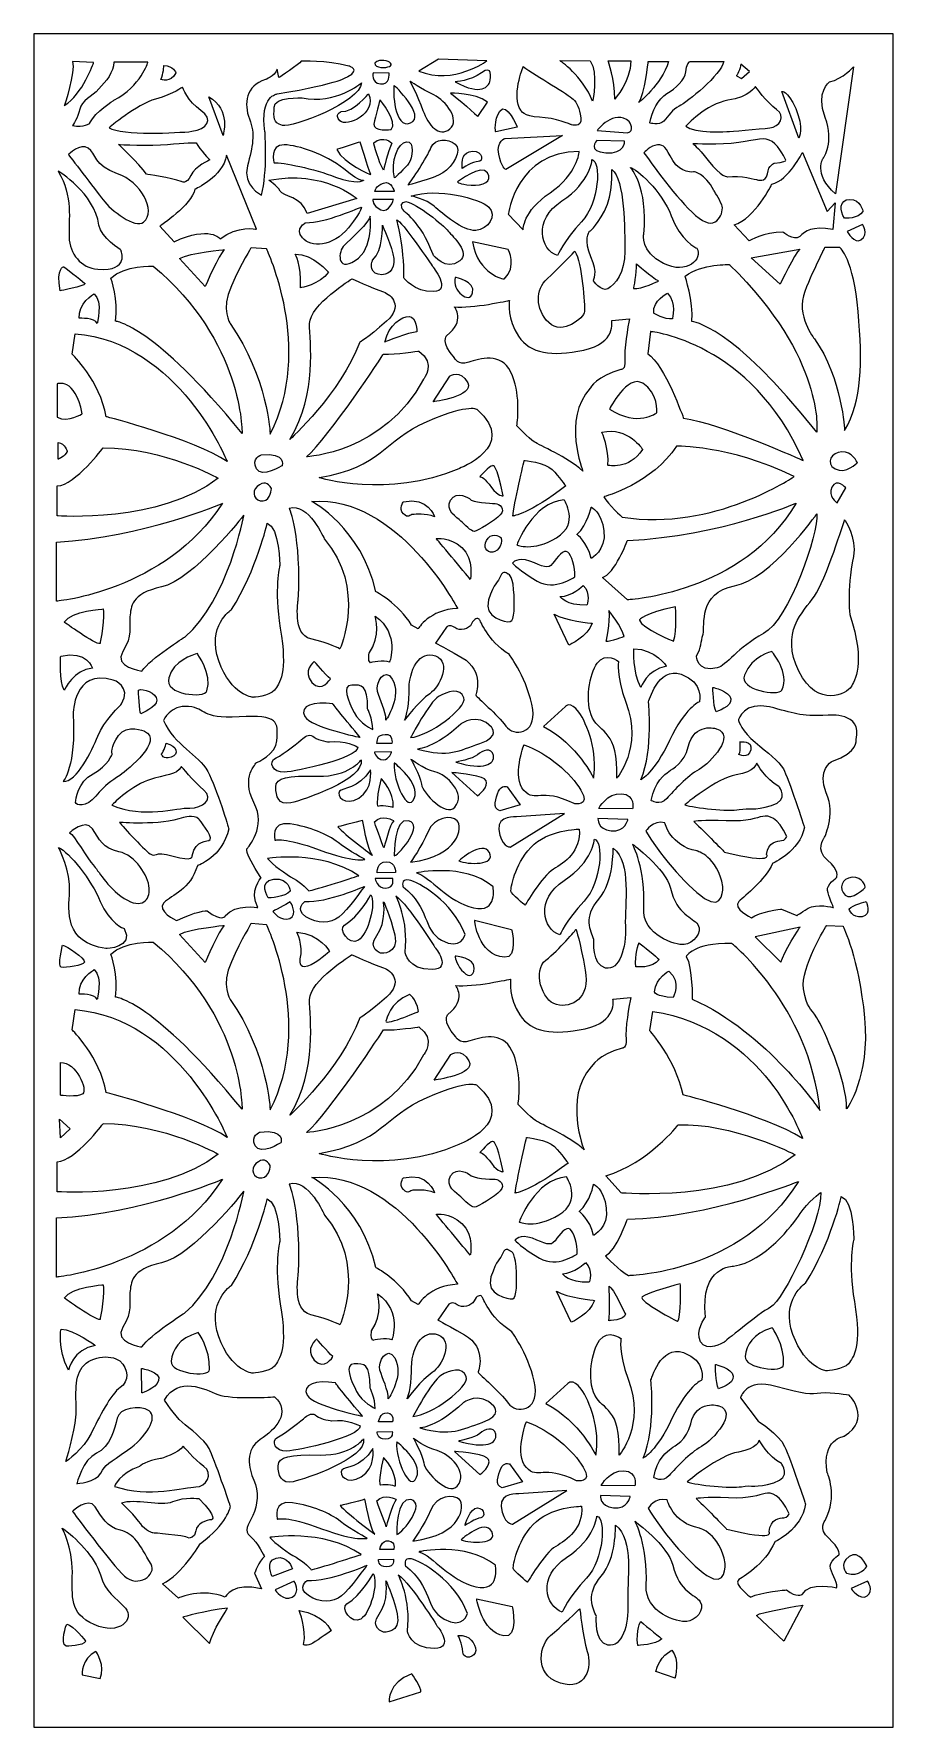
# Model space of a CAD drawing. Header units: centimetres. Extents: x -7.2 to 6.1, y -12.5 to 13.8.
import ezdxf

# ---------------------------------------------------------------- set-up
doc = ezdxf.new("R2010")
doc.units = ezdxf.units.CM
doc.header["$MEASUREMENT"] = 0
doc.layers.add('layer 1', color=7, linetype='Continuous')

msp = doc.modelspace()

# ---------------------------------------------------------------- linework, layer by layer
at = {"layer": 'layer 1', "color": 242, "lineweight": 9}
msp.add_open_spline([(-7.24842, 13.78152), (-7.24842, 13.78152), (6.08623, 13.78152), (6.08623, 13.78152), (6.08623, 13.78152), (6.08623, 13.78152), (6.08623, -12.4804), (6.08623, -12.4804), (6.08623, -12.4804), (6.08623, -12.4804), (-7.24842, -12.4804), (-7.24842, -12.4804), (-7.24842, -12.4804), (-7.24842, -12.4804), (-7.24842, 13.78152), (-7.24842, 13.78152)], degree=3, knots=[0, 0, 0, 0, 0.2, 0.2, 0.2, 0.2, 0.4, 0.4, 0.4, 0.4, 0.6, 0.6, 0.6, 0.6, 1, 1, 1, 1], dxfattribs=at)
at = {"layer": 'layer 1', "color": 7, "lineweight": 9}
for points, knots in [([(-6.64636, 13.35336), (-6.64636, 13.35336), (-6.32224, 13.33486), (-6.32224, 13.33486), (-6.32224, 13.33486), (-6.32224, 13.33486), (-6.48892, 12.84405), (-6.77599, 12.66811), (-6.77599, 12.66811), (-6.77599, 12.66811), (-6.60005, 13.18668), (-6.64636, 13.35336)], [0, 0, 0, 0, 0.25, 0.25, 0.25, 0.25, 0.5, 0.5, 0.5, 0.5, 1, 1, 1, 1]), ([(-6.64636, 12.36252), (-6.64636, 12.36252), (-6.56301, 12.47364), (-6.53523, 12.61255), (-6.53523, 12.61255), (-6.50745, 12.75145), (-6.35002, 12.80701), (-6.23891, 12.92739), (-6.23891, 12.92739), (-6.12779, 13.04777), (-6.00739, 13.18668), (-6.00739, 13.34411), (-6.00739, 13.34411), (-6.00739, 13.34411), (-5.47957, 13.34411), (-5.47957, 13.34411), (-5.47957, 13.34411), (-5.47957, 13.34411), (-5.58142, 12.9737), (-6.00739, 12.75145), (-6.00739, 12.75145), (-6.00739, 12.75145), (-6.29445, 12.57549), (-6.3778, 12.39955), (-6.3778, 12.39955), (-6.3778, 12.39955), (-6.47042, 12.31621), (-6.64636, 12.36252)], [0, 0, 0, 0, 0.125, 0.125, 0.125, 0.125, 0.25, 0.25, 0.25, 0.25, 0.375, 0.375, 0.375, 0.375, 0.5, 0.5, 0.5, 0.5, 0.625, 0.625, 0.625, 0.625, 0.75, 0.75, 0.75, 0.75, 1, 1, 1, 1]), ([(-5.22954, 13.28855), (-5.22954, 13.28855), (-5.23879, 13.15889), (-5.27585, 13.07555), (-5.27585, 13.07555), (-5.27585, 13.07555), (-5.12769, 13.01074), (-5.04435, 13.17742), (-5.04435, 13.17742), (-5.04435, 13.17742), (-5.08138, 13.28855), (-5.22954, 13.28855)], [0, 0, 0, 0, 0.25, 0.25, 0.25, 0.25, 0.5, 0.5, 0.5, 0.5, 1, 1, 1, 1]), ([(-3.44542, 13.10333), (-3.44542, 13.10333), (-3.12438, 13.31324), (-3.09971, 13.35647), (-3.09971, 13.35647), (-3.09971, 13.35647), (-2.71694, 13.37497), (-2.35889, 13.28238), (-2.35889, 13.28238), (-2.35889, 13.28238), (-2.16751, 13.22682), (-2.37742, 13.12186), (-2.37742, 13.12186), (-2.37742, 13.12186), (-2.45766, 13.0169), (-3.4701, 12.85022), (-3.4701, 12.85022), (-3.4701, 12.85022), (-3.74791, 12.82552), (-3.66148, 12.26375), (-3.66148, 12.26375), (-3.66148, 12.26375), (-3.61828, 11.63404), (-3.71704, 11.28216), (-3.71704, 11.28216), (-3.71704, 11.28216), (-4.01338, 11.42415), (-3.93312, 11.7328), (-3.93312, 11.7328), (-3.85286, 12.0415), (-3.80964, 12.22669), (-3.90226, 12.4613), (-3.90226, 12.4613), (-3.99485, 12.69589), (-3.95782, 12.97987), (-3.65531, 13.07247), (-3.65531, 13.07247), (-3.65531, 13.07247), (-3.51949, 13.11569), (-3.4701, 13.23298), (-3.4701, 13.23298), (-3.4701, 13.23298), (-3.44542, 13.10333), (-3.44542, 13.10333)], [0, 0, 0, 0, 0.08333333, 0.08333333, 0.08333333, 0.08333333, 0.16666667, 0.16666667, 0.16666667, 0.16666667, 0.25, 0.25, 0.25, 0.25, 0.33333333, 0.33333333, 0.33333333, 0.33333333, 0.41666667, 0.41666667, 0.41666667, 0.41666667, 0.5, 0.5, 0.5, 0.5, 0.58333333, 0.58333333, 0.58333333, 0.58333333, 0.66666667, 0.66666667, 0.66666667, 0.66666667, 0.75, 0.75, 0.75, 0.75, 0.83333333, 0.83333333, 0.83333333, 0.83333333, 1, 1, 1, 1]), ([(-1.98232, 13.17742), (-1.98232, 13.17742), (-1.73537, 13.17125), (-1.73537, 13.17125), (-1.73537, 13.17125), (-1.73537, 13.17125), (-1.71684, 12.97987), (-1.87119, 13.00457), (-1.87119, 13.00457), (-2.02552, 13.02926), (-1.98232, 13.17742), (-1.98232, 13.17742)], [0, 0, 0, 0, 0.25, 0.25, 0.25, 0.25, 0.5, 0.5, 0.5, 0.5, 1, 1, 1, 1]), ([(-1.95762, 13.32558), (-1.95762, 13.32558), (-1.92056, 13.38114), (-1.81563, 13.36881), (-1.81563, 13.36881), (-1.71067, 13.35647), (-1.67364, 13.30091), (-1.7292, 13.27621), (-1.7292, 13.27621), (-1.78476, 13.25151), (-1.95762, 13.24534), (-1.95762, 13.32558)], [0, 0, 0, 0, 0.25, 0.25, 0.25, 0.25, 0.5, 0.5, 0.5, 0.5, 1, 1, 1, 1]), ([(-1.27545, 13.2052), (-1.27545, 13.2052), (-0.96986, 13.39042), (-0.96986, 13.39042), (-0.96986, 13.39042), (-0.96986, 13.39042), (-0.21981, 13.36264), (-0.21981, 13.36264), (-0.21981, 13.36264), (-0.21981, 13.36264), (-0.7291, 12.98295), (-1.27545, 13.2052)], [0, 0, 0, 0, 0.25, 0.25, 0.25, 0.25, 0.5, 0.5, 0.5, 0.5, 1, 1, 1, 1]), ([(-0.71057, 13.03852), (-0.71057, 13.03852), (-0.47909, 13.04777), (-0.30315, 13.17742), (-0.30315, 13.17742), (-0.12721, 13.30707), (-0.15499, 13.10333), (-0.1735, 13.03852), (-0.1735, 13.03852), (-0.19203, 12.9737), (-0.2939, 12.80701), (-0.71057, 13.03852)], [0, 0, 0, 0, 0.25, 0.25, 0.25, 0.25, 0.5, 0.5, 0.5, 0.5, 1, 1, 1, 1]), ([(0.34507, 13.27374), (0.34507, 13.27374), (0.15615, 12.7996), (0.30803, 12.59588), (0.30803, 12.59588), (0.30803, 12.59588), (0.35248, 12.49586), (0.59693, 12.48845), (0.59693, 12.48845), (0.84141, 12.48106), (1.08958, 12.37363), (1.08958, 12.37363), (1.08958, 12.37363), (1.08958, 12.37363), (1.25996, 12.31437), (1.23774, 12.47734), (1.23774, 12.47734), (1.21551, 12.64033), (1.18218, 12.707), (1.11922, 12.76996), (1.11922, 12.76996), (1.05624, 12.83294), (0.55248, 13.12928), (0.34507, 13.27374)], [0, 0, 0, 0, 0.14285714, 0.14285714, 0.14285714, 0.14285714, 0.28571429, 0.28571429, 0.28571429, 0.28571429, 0.42857143, 0.42857143, 0.42857143, 0.42857143, 0.57142857, 0.57142857, 0.57142857, 0.57142857, 0.71428571, 0.71428571, 0.71428571, 0.71428571, 1, 1, 1, 1]), ([(0.9155, 13.36633), (0.9155, 13.36633), (1.26738, 13.12928), (1.42295, 12.73662), (1.42295, 12.73662), (1.42295, 12.73662), (1.51185, 13.17373), (1.38592, 13.36264), (1.38592, 13.36264), (1.38592, 13.36264), (0.9155, 13.36633), (0.9155, 13.36633)], [0, 0, 0, 0, 0.25, 0.25, 0.25, 0.25, 0.5, 0.5, 0.5, 0.5, 1, 1, 1, 1]), ([(1.76744, 12.76996), (1.76744, 12.76996), (2.01189, 13.04777), (2.01561, 13.36264), (2.01561, 13.36264), (2.01561, 13.36264), (1.66371, 13.36264), (1.66371, 13.36264), (1.66371, 13.36264), (1.66371, 13.36264), (1.76744, 13.06999), (1.76744, 12.76996)], [0, 0, 0, 0, 0.25, 0.25, 0.25, 0.25, 0.5, 0.5, 0.5, 0.5, 1, 1, 1, 1]), ([(2.13785, 12.71811), (2.13785, 12.71811), (2.48973, 12.98851), (2.60083, 13.35152), (2.60083, 13.35152), (2.60083, 13.35152), (2.28601, 13.35152), (2.28601, 13.35152), (2.28601, 13.35152), (2.28601, 13.35152), (2.23044, 12.84405), (2.13785, 12.71811)], [0, 0, 0, 0, 0.25, 0.25, 0.25, 0.25, 0.5, 0.5, 0.5, 0.5, 1, 1, 1, 1]), ([(2.31193, 12.39955), (2.31193, 12.39955), (2.44898, 12.3551), (2.52676, 12.42919), (2.52676, 12.42919), (2.60455, 12.50328), (2.65639, 12.61441), (2.76752, 12.66255), (2.76752, 12.66255), (2.87864, 12.7107), (3.42685, 13.1552), (3.45649, 13.35152), (3.45649, 13.35152), (3.45649, 13.35152), (2.92679, 13.35152), (2.92679, 13.35152), (2.92679, 13.35152), (2.92679, 13.35152), (2.87864, 13.31077), (2.86753, 13.19223), (2.86753, 13.19223), (2.85642, 13.07371), (2.70826, 12.93295), (2.57491, 12.85516), (2.57491, 12.85516), (2.44158, 12.77737), (2.34157, 12.57735), (2.31193, 12.39955)], [0, 0, 0, 0, 0.125, 0.125, 0.125, 0.125, 0.25, 0.25, 0.25, 0.25, 0.375, 0.375, 0.375, 0.375, 0.5, 0.5, 0.5, 0.5, 0.625, 0.625, 0.625, 0.625, 0.75, 0.75, 0.75, 0.75, 1, 1, 1, 1]), ([(3.72194, 13.31324), (3.72194, 13.31324), (3.85776, 13.19595), (3.85776, 13.19595), (3.85776, 13.19595), (3.85776, 13.19595), (3.73428, 13.09099), (3.73428, 13.09099), (3.73428, 13.09099), (3.73428, 13.09099), (3.65404, 13.12803), (3.65404, 13.12803), (3.65404, 13.12803), (3.65404, 13.12803), (3.72194, 13.24534), (3.72194, 13.31324)], [0, 0, 0, 0, 0.2, 0.2, 0.2, 0.2, 0.4, 0.4, 0.4, 0.4, 0.6, 0.6, 0.6, 0.6, 1, 1, 1, 1]), ([(5.46903, 13.27002), (5.46903, 13.27002), (5.30853, 13.08483), (5.09862, 13.03543), (5.09862, 13.03543), (5.09862, 13.03543), (4.88256, 12.88108), (5.03072, 12.486), (5.03072, 12.486), (5.17888, 12.09087), (5.00602, 11.86245), (5.00602, 11.86245), (5.00602, 11.86245), (5.00602, 11.86245), (4.83317, 11.60934), (5.19122, 11.30066), (5.19122, 11.30066), (5.19122, 11.30066), (5.46903, 13.27002), (5.46903, 13.27002)], [0, 0, 0, 0, 0.16666667, 0.16666667, 0.16666667, 0.16666667, 0.33333333, 0.33333333, 0.33333333, 0.33333333, 0.5, 0.5, 0.5, 0.5, 0.66666667, 0.66666667, 0.66666667, 0.66666667, 1, 1, 1, 1]), ([(-6.08148, 12.32548), (-6.08148, 12.32548), (-5.65551, 12.68664), (-5.35919, 12.76996), (-5.35919, 12.76996), (-5.06285, 12.8533), (-4.94247, 12.95517), (-4.94247, 12.95517), (-4.94247, 12.95517), (-4.94247, 12.95517), (-4.85913, 12.73292), (-4.65541, 12.59402), (-4.65541, 12.59402), (-4.45169, 12.45511), (-4.56281, 12.2977), (-4.79432, 12.26992), (-4.79432, 12.26992), (-5.02582, 12.24214), (-5.87776, 12.20508), (-6.08148, 12.32548)], [0, 0, 0, 0, 0.16666667, 0.16666667, 0.16666667, 0.16666667, 0.33333333, 0.33333333, 0.33333333, 0.33333333, 0.5, 0.5, 0.5, 0.5, 0.66666667, 0.66666667, 0.66666667, 0.66666667, 1, 1, 1, 1]), ([(-2.16442, 13.01999), (-2.16442, 13.01999), (-2.57187, 12.682), (-3.08582, 12.78849), (-3.08582, 12.78849), (-3.08582, 12.78849), (-3.52104, 12.80701), (-3.52104, 12.64494), (-3.52104, 12.64494), (-3.52104, 12.48289), (-3.54419, 12.40419), (-3.39141, 12.36252), (-3.39141, 12.36252), (-3.23861, 12.32084), (-2.18295, 12.72367), (-2.16442, 13.01999)], [0, 0, 0, 0, 0.2, 0.2, 0.2, 0.2, 0.4, 0.4, 0.4, 0.4, 0.6, 0.6, 0.6, 0.6, 1, 1, 1, 1]), ([(-1.65511, 12.98295), (-1.65511, 12.98295), (-1.15507, 12.50142), (-1.40508, 12.39955), (-1.40508, 12.39955), (-1.65511, 12.2977), (-1.68289, 12.90886), (-1.65511, 12.98295)], [0, 0, 0, 0, 0.33333333, 0.33333333, 0.33333333, 0.33333333, 1, 1, 1, 1]), ([(-1.41436, 13.04777), (-1.41436, 13.04777), (-1.23842, 12.92739), (-1.04395, 12.8348), (-1.04395, 12.8348), (-0.84948, 12.74218), (-0.62725, 12.44586), (-0.79392, 12.30695), (-0.79392, 12.30695), (-0.9606, 12.16805), (-1.12729, 12.36252), (-1.21063, 12.59402), (-1.21063, 12.59402), (-1.29398, 12.82552), (-1.41436, 13.04777), (-1.41436, 13.04777)], [0, 0, 0, 0, 0.2, 0.2, 0.2, 0.2, 0.4, 0.4, 0.4, 0.4, 0.6, 0.6, 0.6, 0.6, 1, 1, 1, 1]), ([(-0.78466, 12.86258), (-0.78466, 12.86258), (-0.405, 12.87183), (-0.21056, 12.72367), (-0.21056, 12.72367), (-0.21056, 12.72367), (-0.35872, 12.50142), (-0.35872, 12.50142), (-0.35872, 12.50142), (-0.35872, 12.50142), (-0.69205, 12.79774), (-0.78466, 12.86258)], [0, 0, 0, 0, 0.25, 0.25, 0.25, 0.25, 0.5, 0.5, 0.5, 0.5, 1, 1, 1, 1]), ([(2.86753, 12.34771), (2.86753, 12.34771), (3.18979, 12.69959), (3.52317, 12.75145), (3.52317, 12.75145), (3.85652, 12.8033), (3.94911, 12.96629), (3.94911, 12.96629), (3.94911, 12.96629), (3.94911, 12.96629), (4.12322, 12.71442), (4.27507, 12.61069), (4.27507, 12.61069), (4.42695, 12.50698), (4.32324, 12.33659), (4.17136, 12.32176), (4.17136, 12.32176), (4.01951, 12.30695), (3.52686, 12.2662), (3.52686, 12.2662), (3.52686, 12.2662), (3.52686, 12.2662), (2.99718, 12.23286), (2.86753, 12.34771)], [0, 0, 0, 0, 0.14285714, 0.14285714, 0.14285714, 0.14285714, 0.28571429, 0.28571429, 0.28571429, 0.28571429, 0.42857143, 0.42857143, 0.42857143, 0.42857143, 0.57142857, 0.57142857, 0.57142857, 0.57142857, 0.71428571, 0.71428571, 0.71428571, 0.71428571, 1, 1, 1, 1]), ([(4.3578, 12.88727), (4.3578, 12.88727), (4.62326, 12.16496), (4.62326, 12.16496), (4.62326, 12.16496), (4.62326, 12.16496), (4.70351, 12.32548), (4.57388, 12.6218), (4.57388, 12.6218), (4.44423, 12.91814), (4.3578, 12.88727), (4.3578, 12.88727)], [0, 0, 0, 0, 0.25, 0.25, 0.25, 0.25, 0.5, 0.5, 0.5, 0.5, 1, 1, 1, 1]), ([(-4.53503, 12.80701), (-4.53503, 12.80701), (-4.31278, 12.20508), (-4.31278, 12.20508), (-4.31278, 12.20508), (-4.31278, 12.20508), (-4.18313, 12.60327), (-4.53503, 12.80701)], [0, 0, 0, 0, 0.33333333, 0.33333333, 0.33333333, 0.33333333, 1, 1, 1, 1]), ([(-2.0533, 12.8533), (-2.0533, 12.8533), (-2.2848, 12.56624), (-2.47927, 12.57549), (-2.47927, 12.57549), (-2.47927, 12.57549), (-2.59503, 12.53384), (-2.4978, 12.43197), (-2.4978, 12.43197), (-2.40056, 12.3301), (-1.91439, 12.54309), (-2.0533, 12.8533)], [0, 0, 0, 0, 0.25, 0.25, 0.25, 0.25, 0.5, 0.5, 0.5, 0.5, 1, 1, 1, 1]), ([(-1.87736, 12.7607), (-1.87736, 12.7607), (-1.5903, 12.40882), (-1.70142, 12.2977), (-1.70142, 12.2977), (-1.70142, 12.2977), (-1.98848, 12.26064), (-1.96996, 12.38104), (-1.96996, 12.38104), (-1.95145, 12.50142), (-1.87736, 12.7607), (-1.87736, 12.7607)], [0, 0, 0, 0, 0.25, 0.25, 0.25, 0.25, 0.5, 0.5, 0.5, 0.5, 1, 1, 1, 1]), ([(-0.0809, 12.26064), (-0.0809, 12.26064), (0.25247, 12.33473), (0.25247, 12.33473), (0.25247, 12.33473), (0.25247, 12.33473), (0.08578, 12.73292), (-0.01609, 12.58476), (-0.01609, 12.58476), (-0.11794, 12.43661), (-0.0809, 12.26064), (-0.0809, 12.26064)], [0, 0, 0, 0, 0.25, 0.25, 0.25, 0.25, 0.5, 0.5, 0.5, 0.5, 1, 1, 1, 1]), ([(1.49333, 12.28226), (1.49333, 12.28226), (1.75261, 12.62797), (1.99339, 12.41808), (1.99339, 12.41808), (1.99339, 12.41808), (2.08598, 12.26992), (1.9625, 12.24522), (1.9625, 12.24522), (1.9625, 12.24522), (1.49333, 12.28226), (1.49333, 12.28226)], [0, 0, 0, 0, 0.25, 0.25, 0.25, 0.25, 0.5, 0.5, 0.5, 0.5, 1, 1, 1, 1]), ([(-6.71117, 11.90876), (-6.71117, 11.90876), (-6.52598, 12.09396), (-6.40558, 12.01061), (-6.40558, 12.01061), (-6.2852, 11.92727), (-6.31298, 11.7328), (-5.95183, 11.61242), (-5.95183, 11.61242), (-5.59069, 11.49205), (-5.34001, 11.03753), (-5.54439, 10.86233), (-5.54439, 10.86233), (-5.67404, 10.75121), (-6.0537, 11.04755), (-6.17408, 11.20498), (-6.17408, 11.20498), (-6.29445, 11.36239), (-6.71117, 11.90876), (-6.71117, 11.90876)], [0, 0, 0, 0, 0.16666667, 0.16666667, 0.16666667, 0.16666667, 0.33333333, 0.33333333, 0.33333333, 0.33333333, 0.5, 0.5, 0.5, 0.5, 0.66666667, 0.66666667, 0.66666667, 0.66666667, 1, 1, 1, 1]), ([(-4.5165, 11.82542), (-4.5165, 11.82542), (-4.67394, 11.98283), (-4.7295, 12.09396), (-4.7295, 12.09396), (-4.7295, 12.09396), (-4.91469, 12.09396), (-5.17398, 12.06618), (-5.17398, 12.06618), (-5.43326, 12.03839), (-5.93332, 12.06618), (-5.93332, 12.06618), (-5.93332, 12.06618), (-5.93332, 12.06618), (-5.62773, 11.77911), (-5.4981, 11.60317), (-5.4981, 11.60317), (-5.4981, 11.60317), (-5.11841, 11.54761), (-4.961, 11.49205), (-4.961, 11.49205), (-4.961, 11.49205), (-4.87766, 11.43648), (-4.81284, 11.58464), (-4.81284, 11.58464), (-4.74801, 11.7328), (-4.5165, 11.82542), (-4.5165, 11.82542)], [0, 0, 0, 0, 0.125, 0.125, 0.125, 0.125, 0.25, 0.25, 0.25, 0.25, 0.375, 0.375, 0.375, 0.375, 0.5, 0.5, 0.5, 0.5, 0.625, 0.625, 0.625, 0.625, 0.75, 0.75, 0.75, 0.75, 1, 1, 1, 1]), ([(-2.54872, 11.98747), (-2.54872, 11.98747), (-2.23852, 12.09396), (-2.18295, 12.10323), (-2.18295, 12.10323), (-2.18295, 12.10323), (-2.06719, 11.7143), (-2.0209, 11.59853), (-2.0209, 11.59853), (-2.0209, 11.59853), (-2.43296, 11.76058), (-2.54872, 11.98747)], [0, 0, 0, 0, 0.25, 0.25, 0.25, 0.25, 0.5, 0.5, 0.5, 0.5, 1, 1, 1, 1]), ([(-1.8218, 11.66799), (-1.8218, 11.66799), (-1.75698, 11.96433), (-1.69217, 12.0847), (-1.69217, 12.0847), (-1.69217, 12.0847), (-1.8218, 12.21897), (-1.97459, 12.08934), (-1.97459, 12.08934), (-1.97459, 12.08934), (-1.89589, 11.77447), (-1.8218, 11.66799)], [0, 0, 0, 0, 0.25, 0.25, 0.25, 0.25, 0.5, 0.5, 0.5, 0.5, 1, 1, 1, 1]), ([(-1.6505, 11.54761), (-1.6505, 11.54761), (-1.47917, 11.70041), (-1.42825, 11.77447), (-1.42825, 11.77447), (-1.3773, 11.84856), (-1.33101, 12.12174), (-1.46528, 12.10785), (-1.46528, 12.10785), (-1.59955, 12.09396), (-1.71531, 11.80225), (-1.6505, 11.54761)], [0, 0, 0, 0, 0.25, 0.25, 0.25, 0.25, 0.5, 0.5, 0.5, 0.5, 1, 1, 1, 1]), ([(-1.44675, 11.43648), (-1.44675, 11.43648), (-1.05784, 11.52908), (-0.9004, 11.62631), (-0.9004, 11.62631), (-0.74299, 11.72355), (-0.59947, 11.97822), (-0.71057, 12.07081), (-0.71057, 12.07081), (-0.8217, 12.16341), (-1.02078, 12.16805), (-1.08562, 12.01525), (-1.08562, 12.01525), (-1.15043, 11.86245), (-1.3773, 11.50594), (-1.44675, 11.43648)], [0, 0, 0, 0, 0.2, 0.2, 0.2, 0.2, 0.4, 0.4, 0.4, 0.4, 0.6, 0.6, 0.6, 0.6, 1, 1, 1, 1]), ([(0.95623, 12.20508), (0.95623, 12.20508), (0.06726, 12.15879), (0.06726, 12.15879), (0.06726, 12.15879), (0.06726, 12.15879), (-0.07165, 12.13101), (-0.03459, 11.91802), (-0.03459, 11.91802), (0.00244, 11.70502), (0.07651, 11.67724), (0.07651, 11.67724), (0.07651, 11.67724), (0.07651, 11.67724), (0.95623, 12.20508), (0.95623, 12.20508)], [0, 0, 0, 0, 0.2, 0.2, 0.2, 0.2, 0.4, 0.4, 0.4, 0.4, 0.6, 0.6, 0.6, 0.6, 1, 1, 1, 1]), ([(1.48716, 12.12793), (1.48716, 12.12793), (1.9193, 12.11557), (1.9193, 12.11557), (1.9193, 12.11557), (1.9193, 12.11557), (1.92546, 11.91802), (1.62915, 11.93654), (1.62915, 11.93654), (1.33281, 11.95505), (1.48716, 12.12793), (1.48716, 12.12793)], [0, 0, 0, 0, 0.25, 0.25, 0.25, 0.25, 0.5, 0.5, 0.5, 0.5, 1, 1, 1, 1]), ([(2.97865, 12.07729), (2.97865, 12.07729), (3.39351, 12.05137), (3.68983, 12.09582), (3.68983, 12.09582), (3.98617, 12.14027), (4.08618, 12.18841), (4.20842, 12.11063), (4.20842, 12.11063), (4.33063, 12.03284), (4.41953, 11.8217), (4.41953, 11.8217), (4.41953, 11.8217), (4.41953, 11.8217), (4.39361, 11.77725), (4.24545, 11.77725), (4.24545, 11.77725), (4.24545, 11.77725), (4.15286, 11.75133), (4.13433, 11.61056), (4.13433, 11.61056), (4.1158, 11.46982), (3.97506, 11.51797), (3.97506, 11.51797), (3.97506, 11.51797), (3.97506, 11.51797), (3.70836, 11.59206), (3.51945, 11.56614), (3.51945, 11.56614), (3.51945, 11.56614), (3.42407, 11.55203), (3.21571, 11.818), (3.21571, 11.818), (3.04163, 12.04025), (2.97865, 12.07729), (2.97865, 12.07729)], [0, 0, 0, 0, 0.1, 0.1, 0.1, 0.1, 0.2, 0.2, 0.2, 0.2, 0.3, 0.3, 0.3, 0.3, 0.4, 0.4, 0.4, 0.4, 0.5, 0.5, 0.5, 0.5, 0.6, 0.6, 0.6, 0.6, 0.7, 0.7, 0.7, 0.7, 0.8, 0.8, 0.8, 0.8, 1, 1, 1, 1]), ([(-5.29435, 10.79752), (-5.29435, 10.79752), (-4.79432, 11.13089), (-4.74801, 11.37167), (-4.74801, 11.37167), (-4.74801, 11.37167), (-4.32204, 11.55686), (-4.25722, 11.89949), (-4.25722, 11.89949), (-4.25722, 11.89949), (-3.79422, 10.75121), (-3.79422, 10.75121), (-3.79422, 10.75121), (-3.79422, 10.75121), (-4.08128, 10.81605), (-4.35909, 10.60305), (-4.35909, 10.60305), (-4.35909, 10.60305), (-4.50725, 10.81605), (-5.07213, 10.55674), (-5.07213, 10.55674), (-5.07213, 10.55674), (-5.29435, 10.79752), (-5.29435, 10.79752)], [0, 0, 0, 0, 0.14285714, 0.14285714, 0.14285714, 0.14285714, 0.28571429, 0.28571429, 0.28571429, 0.28571429, 0.42857143, 0.42857143, 0.42857143, 0.42857143, 0.57142857, 0.57142857, 0.57142857, 0.57142857, 0.71428571, 0.71428571, 0.71428571, 0.71428571, 1, 1, 1, 1]), ([(-3.52104, 11.77911), (-3.52104, 11.77911), (-3.59511, 12.07081), (-3.36363, 12.06156), (-3.36363, 12.06156), (-3.13211, 12.05229), (-2.73392, 11.91802), (-2.4376, 11.68651), (-2.4376, 11.68651), (-2.14128, 11.45501), (-2.13201, 11.51057), (-2.13201, 11.51057), (-2.13201, 11.51057), (-2.13201, 11.51057), (-2.23852, 11.43648), (-2.56725, 11.5615), (-2.56725, 11.5615), (-2.89599, 11.68651), (-3.39141, 11.793), (-3.52104, 11.77911)], [0, 0, 0, 0, 0.16666667, 0.16666667, 0.16666667, 0.16666667, 0.33333333, 0.33333333, 0.33333333, 0.33333333, 0.5, 0.5, 0.5, 0.5, 0.66666667, 0.66666667, 0.66666667, 0.66666667, 1, 1, 1, 1]), ([(-0.59947, 11.69577), (-0.59947, 11.69577), (-0.43278, 11.80689), (-0.35252, 11.80072), (-0.35252, 11.80072), (-0.27229, 11.79455), (-0.27229, 11.96741), (-0.43897, 11.96124), (-0.43897, 11.96124), (-0.60566, 11.95505), (-0.60566, 11.80689), (-0.59947, 11.69577)], [0, 0, 0, 0, 0.25, 0.25, 0.25, 0.25, 0.5, 0.5, 0.5, 0.5, 1, 1, 1, 1]), ([(1.21551, 11.95505), (1.21551, 11.95505), (1.18773, 11.60317), (0.76176, 11.31611), (0.76176, 11.31611), (0.33581, 11.02902), (0.34507, 10.74196), (0.34507, 10.74196), (0.34507, 10.74196), (0.34507, 10.74196), (0.11356, 10.98273), (0.11356, 10.98273), (0.11356, 10.98273), (0.11356, 10.98273), (0.2432, 11.96433), (1.21551, 11.95505)], [0, 0, 0, 0, 0.2, 0.2, 0.2, 0.2, 0.4, 0.4, 0.4, 0.4, 0.6, 0.6, 0.6, 0.6, 1, 1, 1, 1]), ([(1.41307, 11.83159), (1.41307, 11.83159), (1.39456, 11.48588), (0.94389, 11.18954), (0.94389, 11.18954), (0.49323, 10.89322), (0.61669, 10.43019), (0.87597, 10.34377), (0.87597, 10.34377), (0.87597, 10.34377), (0.97476, 10.57218), (1.25257, 10.86852), (1.25257, 10.86852), (1.53036, 11.16484), (1.55506, 11.80689), (1.41307, 11.83159)], [0, 0, 0, 0, 0.2, 0.2, 0.2, 0.2, 0.4, 0.4, 0.4, 0.4, 0.6, 0.6, 0.6, 0.6, 1, 1, 1, 1]), ([(2.21933, 11.93654), (2.21933, 11.93654), (2.32304, 12.05506), (2.43047, 12.05878), (2.43047, 12.05878), (2.53788, 12.06248), (2.54899, 12.02544), (2.66751, 11.818), (2.66751, 11.818), (2.78605, 11.61056), (2.99718, 11.64021), (2.99718, 11.64021), (2.99718, 11.64021), (2.99718, 11.64021), (3.16074, 11.62798), (3.30461, 11.35128), (3.30461, 11.35128), (3.30461, 11.35128), (3.3824, 11.22904), (3.42685, 11.12903), (3.42685, 11.12903), (3.4713, 11.02902), (3.35648, 10.70306), (3.07497, 10.92161), (3.07497, 10.92161), (2.79346, 11.14014), (2.40453, 11.67354), (2.21933, 11.93654)], [0, 0, 0, 0, 0.125, 0.125, 0.125, 0.125, 0.25, 0.25, 0.25, 0.25, 0.375, 0.375, 0.375, 0.375, 0.5, 0.5, 0.5, 0.5, 0.625, 0.625, 0.625, 0.625, 0.75, 0.75, 0.75, 0.75, 1, 1, 1, 1]), ([(3.61699, 10.81913), (3.61699, 10.81913), (3.8516, 10.57218), (3.8516, 10.57218), (3.8516, 10.57218), (3.8516, 10.57218), (4.08001, 10.70184), (4.37633, 10.70801), (4.37633, 10.70801), (4.37633, 10.70801), (4.54302, 10.55985), (4.63561, 10.64008), (4.63561, 10.64008), (4.72821, 10.72034), (4.82081, 10.80677), (5.14801, 10.74504), (5.14801, 10.74504), (5.14801, 10.74504), (5.18505, 11.15867), (5.18505, 11.15867), (5.18505, 11.15867), (5.18505, 11.15867), (5.06159, 11.02902), (5.06159, 11.02902), (5.06159, 11.02902), (5.06159, 11.02902), (4.67882, 11.94271), (4.67882, 11.94271), (4.67882, 11.94271), (4.67882, 11.94271), (4.46893, 11.51674), (4.20348, 11.44884), (4.20348, 11.44884), (4.20348, 11.44884), (3.94419, 10.9179), (3.61699, 10.81913)], [0, 0, 0, 0, 0.1, 0.1, 0.1, 0.1, 0.2, 0.2, 0.2, 0.2, 0.3, 0.3, 0.3, 0.3, 0.4, 0.4, 0.4, 0.4, 0.5, 0.5, 0.5, 0.5, 0.6, 0.6, 0.6, 0.6, 0.7, 0.7, 0.7, 0.7, 0.8, 0.8, 0.8, 0.8, 1, 1, 1, 1]), ([(-6.86861, 11.64946), (-6.86861, 11.64946), (-6.31069, 11.31858), (-6.23891, 10.81605), (-6.23891, 10.81605), (-6.21113, 10.62158), (-5.89627, 10.42711), (-5.89627, 10.42711), (-5.89627, 10.42711), (-5.89627, 10.42711), (-5.74907, 10.09446), (-6.25742, 10.13079), (-6.25742, 10.13079), (-6.5167, 10.1493), (-6.69264, 10.37155), (-6.70192, 10.63083), (-6.70192, 10.63083), (-6.71117, 10.89011), (-6.63708, 11.26054), (-6.86861, 11.64946)], [0, 0, 0, 0, 0.16666667, 0.16666667, 0.16666667, 0.16666667, 0.33333333, 0.33333333, 0.33333333, 0.33333333, 0.5, 0.5, 0.5, 0.5, 0.66666667, 0.66666667, 0.66666667, 0.66666667, 1, 1, 1, 1]), ([(-3.60439, 11.51057), (-3.60439, 11.51057), (-3.47473, 11.43185), (-3.42842, 11.34389), (-3.42842, 11.34389), (-3.38214, 11.25591), (-3.08582, 11.26054), (-3.00711, 10.99662), (-3.00711, 10.99662), (-3.00711, 10.99662), (-2.23852, 11.22813), (-2.23852, 11.22813), (-2.23852, 11.22813), (-2.23852, 11.22813), (-2.74781, 11.67724), (-3.60439, 11.51057)], [0, 0, 0, 0, 0.2, 0.2, 0.2, 0.2, 0.4, 0.4, 0.4, 0.4, 0.6, 0.6, 0.6, 0.6, 1, 1, 1, 1]), ([(-0.67356, 11.48588), (-0.67356, 11.48588), (-0.29696, 11.76986), (-0.21056, 11.62787), (-0.21056, 11.62787), (-0.12413, 11.48588), (-0.27229, 11.42415), (-0.46365, 11.43648), (-0.46365, 11.43648), (-0.65503, 11.44884), (-0.67356, 11.48588), (-0.67356, 11.48588)], [0, 0, 0, 0, 0.25, 0.25, 0.25, 0.25, 0.5, 0.5, 0.5, 0.5, 1, 1, 1, 1]), ([(1.71927, 11.67724), (1.71927, 11.67724), (1.75261, 11.30313), (1.60815, 11.03274), (1.60815, 11.03274), (1.46371, 10.76232), (1.37109, 10.71787), (1.37109, 10.71787), (1.37109, 10.71787), (1.37109, 10.71787), (1.27849, 10.57713), (1.39703, 10.32154), (1.39703, 10.32154), (1.51555, 10.06595), (1.43037, 9.95855), (1.43037, 9.95855), (1.43037, 9.95855), (1.43037, 9.95855), (1.55258, 9.77333), (1.66001, 9.8289), (1.66001, 9.8289), (1.76744, 9.88446), (1.92671, 10.08448), (1.92299, 10.40674), (1.92299, 10.40674), (1.9193, 10.72898), (1.92671, 11.52908), (1.71927, 11.67724)], [0, 0, 0, 0, 0.125, 0.125, 0.125, 0.125, 0.25, 0.25, 0.25, 0.25, 0.375, 0.375, 0.375, 0.375, 0.5, 0.5, 0.5, 0.5, 0.625, 0.625, 0.625, 0.625, 0.75, 0.75, 0.75, 0.75, 1, 1, 1, 1]), ([(2.0082, 11.70688), (2.0082, 11.70688), (2.2897, 11.41796), (2.21561, 10.67344), (2.21561, 10.67344), (2.21561, 10.67344), (2.16005, 10.40674), (2.52307, 10.22153), (2.52307, 10.22153), (2.88606, 10.03634), (3.14164, 10.29192), (3.03791, 10.45861), (3.03791, 10.45861), (3.03791, 10.45861), (2.77493, 10.58085), (2.64158, 10.95865), (2.64158, 10.95865), (2.50823, 11.33647), (2.08968, 11.70318), (2.0082, 11.70688)], [0, 0, 0, 0, 0.16666667, 0.16666667, 0.16666667, 0.16666667, 0.33333333, 0.33333333, 0.33333333, 0.33333333, 0.5, 0.5, 0.5, 0.5, 0.66666667, 0.66666667, 0.66666667, 0.66666667, 1, 1, 1, 1]), ([(-1.95762, 11.33772), (-1.95762, 11.33772), (-1.65511, 11.33772), (-1.65511, 11.33772), (-1.65511, 11.33772), (-1.65511, 11.33772), (-1.69831, 11.51057), (-1.8218, 11.46735), (-1.8218, 11.46735), (-1.94526, 11.42415), (-1.95762, 11.33772), (-1.95762, 11.33772)], [0, 0, 0, 0, 0.25, 0.25, 0.25, 0.25, 0.5, 0.5, 0.5, 0.5, 1, 1, 1, 1]), ([(-1.39119, 11.26516), (-1.39119, 11.26516), (-1.16432, 11.22349), (-1.03467, 11.10775), (-1.03467, 11.10775), (-0.90504, 10.99199), (-0.58558, 10.71881), (-0.39111, 10.7327), (-0.39111, 10.7327), (-0.19667, 10.74659), (-0.05312, 10.9642), (-0.18739, 11.09386), (-0.18739, 11.09386), (-0.32166, 11.22349), (-0.99764, 11.40407), (-1.39119, 11.26516)], [0, 0, 0, 0, 0.2, 0.2, 0.2, 0.2, 0.4, 0.4, 0.4, 0.4, 0.6, 0.6, 0.6, 0.6, 1, 1, 1, 1]), ([(-2.16906, 11.09386), (-2.16906, 11.09386), (-2.74319, 10.84383), (-3.03026, 10.85308), (-3.03026, 10.85308), (-3.03026, 10.85308), (-3.2062, 10.7651), (-3.08118, 10.61694), (-3.08118, 10.61694), (-2.95617, 10.46878), (-2.60892, 10.47342), (-2.36815, 10.77437), (-2.36815, 10.77437), (-2.12739, 11.07533), (-2.16906, 11.09386), (-2.16906, 11.09386)], [0, 0, 0, 0, 0.2, 0.2, 0.2, 0.2, 0.4, 0.4, 0.4, 0.4, 0.6, 0.6, 0.6, 0.6, 1, 1, 1, 1]), ([(-1.98848, 11.21423), (-1.98848, 11.21423), (-1.66747, 11.21423), (-1.66747, 11.21423), (-1.66747, 11.21423), (-1.66747, 11.21423), (-1.73537, 10.99199), (-1.865, 11.05372), (-1.865, 11.05372), (-1.99465, 11.11547), (-1.98848, 11.21423), (-1.98848, 11.21423)], [0, 0, 0, 0, 0.25, 0.25, 0.25, 0.25, 0.5, 0.5, 0.5, 0.5, 1, 1, 1, 1]), ([(-1.47453, 11.18182), (-1.47453, 11.18182), (-1.56715, 11.16793), (-1.53937, 11.08458), (-1.53937, 11.08458), (-1.51159, 11.00124), (-1.25231, 10.904), (-1.0532, 10.35766), (-1.0532, 10.35766), (-1.0532, 10.35766), (-0.86236, 10.08617), (-0.6365, 10.26042), (-0.6365, 10.26042), (-0.47446, 10.38544), (-0.74299, 10.63083), (-0.81706, 10.72343), (-0.81706, 10.72343), (-0.89115, 10.81605), (-1.29859, 11.14478), (-1.47453, 11.18182)], [0, 0, 0, 0, 0.16666667, 0.16666667, 0.16666667, 0.16666667, 0.33333333, 0.33333333, 0.33333333, 0.33333333, 0.5, 0.5, 0.5, 0.5, 0.66666667, 0.66666667, 0.66666667, 0.66666667, 1, 1, 1, 1]), ([(5.33321, 10.92409), (5.33321, 10.92409), (5.54929, 10.90556), (5.61719, 11.02902), (5.61719, 11.02902), (5.61719, 11.02902), (5.58015, 11.21423), (5.41347, 11.21423), (5.41347, 11.21423), (5.24678, 11.21423), (5.25297, 11.02902), (5.33321, 10.92409)], [0, 0, 0, 0, 0.25, 0.25, 0.25, 0.25, 0.5, 0.5, 0.5, 0.5, 1, 1, 1, 1]), ([(-2.03016, 10.95495), (-2.03016, 10.95495), (-1.96534, 10.45028), (-2.26166, 10.26506), (-2.26166, 10.26506), (-2.55798, 10.07985), (-2.52558, 10.41786), (-2.43296, 10.5012), (-2.43296, 10.5012), (-2.34036, 10.58452), (-2.03477, 10.86697), (-2.03016, 10.95495)], [0, 0, 0, 0, 0.25, 0.25, 0.25, 0.25, 0.5, 0.5, 0.5, 0.5, 1, 1, 1, 1]), ([(-1.84033, 10.81605), (-1.84033, 10.81605), (-1.8218, 10.42711), (-1.99312, 10.2697), (-1.99312, 10.2697), (-1.99312, 10.2697), (-2.06255, 10.08448), (-1.90514, 10.05206), (-1.90514, 10.05206), (-1.74771, 10.01967), (-1.64586, 10.12152), (-1.66439, 10.29748), (-1.66439, 10.29748), (-1.68289, 10.47342), (-1.84033, 10.81605), (-1.84033, 10.81605)], [0, 0, 0, 0, 0.2, 0.2, 0.2, 0.2, 0.4, 0.4, 0.4, 0.4, 0.6, 0.6, 0.6, 0.6, 1, 1, 1, 1]), ([(-1.61808, 10.89475), (-1.61808, 10.89475), (-1.4977, 10.5012), (-1.50695, 9.9965), (-1.50695, 9.9965), (-1.50695, 9.9965), (-1.3449, 9.77425), (-1.04856, 9.78353), (-1.04856, 9.78353), (-0.75225, 9.79278), (-1.06245, 10.17708), (-1.06245, 10.17708), (-1.06245, 10.17708), (-1.06245, 10.17708), (-1.55326, 10.904), (-1.61808, 10.89475)], [0, 0, 0, 0, 0.2, 0.2, 0.2, 0.2, 0.4, 0.4, 0.4, 0.4, 0.6, 0.6, 0.6, 0.6, 1, 1, 1, 1]), ([(5.37026, 10.71417), (5.37026, 10.71417), (5.61102, 10.8253), (5.61102, 10.8253), (5.61102, 10.8253), (5.61102, 10.8253), (5.72028, 10.68276), (5.58632, 10.58452), (5.58632, 10.58452), (5.49372, 10.51662), (5.37026, 10.71417), (5.37026, 10.71417)], [0, 0, 0, 0, 0.25, 0.25, 0.25, 0.25, 0.5, 0.5, 0.5, 0.5, 1, 1, 1, 1]), ([(-0.43897, 10.55368), (-0.43897, 10.55368), (0.11048, 10.43638), (0.11048, 10.43638), (0.11048, 10.43638), (0.11048, 10.43638), (0.25864, 10.17708), (0.04875, 9.97953), (0.04875, 9.97953), (0.04875, 9.97953), (-0.35252, 10.04126), (-0.43897, 10.55368)], [0, 0, 0, 0, 0.25, 0.25, 0.25, 0.25, 0.5, 0.5, 0.5, 0.5, 1, 1, 1, 1]), ([(-4.59059, 9.86223), (-4.59059, 9.86223), (-4.36835, 10.37155), (-4.29425, 10.43638), (-4.29425, 10.43638), (-4.29425, 10.43638), (-4.81284, 10.39008), (-4.98878, 10.29748), (-4.98878, 10.29748), (-4.98878, 10.29748), (-4.59059, 9.86223), (-4.59059, 9.86223)], [0, 0, 0, 0, 0.25, 0.25, 0.25, 0.25, 0.5, 0.5, 0.5, 0.5, 1, 1, 1, 1]), ([(-3.87756, 10.46414), (-3.87756, 10.46414), (-3.63678, 10.44564), (-3.63678, 10.44564), (-3.63678, 10.44564), (-3.63678, 10.44564), (-2.89599, 8.89917), (-3.58122, 7.57493), (-3.58122, 7.57493), (-3.58122, 7.57493), (-3.61828, 8.45467), (-4.20166, 9.2881), (-4.20166, 9.2881), (-4.20166, 9.2881), (-4.34982, 9.50108), (-4.18313, 9.87149), (-4.18313, 9.87149), (-4.01647, 10.24192), (-3.87756, 10.46414), (-3.87756, 10.46414)], [0, 0, 0, 0, 0.16666667, 0.16666667, 0.16666667, 0.16666667, 0.33333333, 0.33333333, 0.33333333, 0.33333333, 0.5, 0.5, 0.5, 0.5, 0.66666667, 0.66666667, 0.66666667, 0.66666667, 1, 1, 1, 1]), ([(-3.19231, 10.36229), (-3.19231, 10.36229), (-3.09971, 10.22339), (-3.10896, 9.84371), (-3.10896, 9.84371), (-3.10896, 9.84371), (-2.81264, 9.89001), (-2.67374, 10.08448), (-2.67374, 10.08448), (-2.67374, 10.08448), (-2.91449, 10.37155), (-3.19231, 10.36229)], [0, 0, 0, 0, 0.25, 0.25, 0.25, 0.25, 0.5, 0.5, 0.5, 0.5, 1, 1, 1, 1]), ([(1.14884, 10.41044), (1.14884, 10.41044), (0.89327, 10.14004), (0.71547, 9.98077), (0.71547, 9.98077), (0.53768, 9.82148), (0.52656, 9.51035), (0.7414, 9.30291), (0.7414, 9.30291), (0.95623, 9.09547), (1.2896, 9.3807), (1.29702, 9.4733), (1.29702, 9.4733), (1.30441, 9.56589), (1.25996, 10.23264), (1.14884, 10.41044)], [0, 0, 0, 0, 0.2, 0.2, 0.2, 0.2, 0.4, 0.4, 0.4, 0.4, 0.6, 0.6, 0.6, 0.6, 1, 1, 1, 1]), ([(3.88246, 10.30673), (3.88246, 10.30673), (4.33311, 9.89927), (4.33311, 9.89927), (4.33311, 9.89927), (4.33311, 9.89927), (4.56155, 10.37463), (4.63561, 10.44255), (4.63561, 10.44255), (4.63561, 10.44255), (3.88246, 10.30673), (3.88246, 10.30673)], [0, 0, 0, 0, 0.25, 0.25, 0.25, 0.25, 0.5, 0.5, 0.5, 0.5, 1, 1, 1, 1]), ([(5.02453, 10.46725), (5.02453, 10.46725), (5.25914, 10.46725), (5.25914, 10.46725), (5.25914, 10.46725), (5.25914, 10.46725), (5.4752, 10.2882), (5.54312, 9.4733), (5.54312, 9.4733), (5.61102, 8.65839), (5.60485, 8.11513), (5.33321, 7.6274), (5.33321, 7.6274), (5.33321, 7.6274), (5.29617, 8.44231), (4.86403, 9.0535), (4.86403, 9.0535), (4.86403, 9.0535), (4.56772, 9.41157), (4.71587, 9.78814), (4.71587, 9.78814), (4.86403, 10.16474), (5.02453, 10.46725), (5.02453, 10.46725)], [0, 0, 0, 0, 0.14285714, 0.14285714, 0.14285714, 0.14285714, 0.28571429, 0.28571429, 0.28571429, 0.28571429, 0.42857143, 0.42857143, 0.42857143, 0.42857143, 0.57142857, 0.57142857, 0.57142857, 0.57142857, 0.71428571, 0.71428571, 0.71428571, 0.71428571, 1, 1, 1, 1]), ([(-6.45189, 9.90854), (-6.45189, 9.90854), (-6.70192, 10.11226), (-6.78526, 10.16783), (-6.78526, 10.16783), (-6.78526, 10.16783), (-6.90564, 10.15857), (-6.84082, 9.79742), (-6.84082, 9.79742), (-6.84082, 9.79742), (-6.47042, 9.86223), (-6.45189, 9.90854)], [0, 0, 0, 0, 0.25, 0.25, 0.25, 0.25, 0.5, 0.5, 0.5, 0.5, 1, 1, 1, 1]), ([(-6.0537, 9.99189), (-6.0537, 9.99189), (-5.93332, 9.64924), (-5.97961, 9.32514), (-5.97961, 9.32514), (-5.97961, 9.32514), (-5.38697, 9.26958), (-4.01647, 7.5842), (-4.01647, 7.5842), (-4.01647, 7.5842), (-3.99794, 9.01955), (-5.39623, 10.17708), (-5.39623, 10.17708), (-5.39623, 10.17708), (-5.84072, 10.19561), (-6.0537, 9.99189)], [0, 0, 0, 0, 0.2, 0.2, 0.2, 0.2, 0.4, 0.4, 0.4, 0.4, 0.6, 0.6, 0.6, 0.6, 1, 1, 1, 1]), ([(-3.27565, 7.49158), (-3.27565, 7.49158), (-2.48852, 8.20464), (-2.19221, 9.00102), (-2.19221, 9.00102), (-2.19221, 9.00102), (-2.0897, 9.04459), (-1.77549, 9.32514), (-1.77549, 9.32514), (-1.5162, 9.55664), (-1.69943, 9.73606), (-1.8218, 9.77889), (-1.8218, 9.77889), (-2.00701, 9.84371), (-2.31258, 9.98261), (-2.31258, 9.98261), (-2.31258, 9.98261), (-2.31258, 9.98261), (-2.97006, 9.57517), (-2.97006, 9.2881), (-2.97006, 9.2881), (-2.97006, 9.00102), (-2.84043, 8.22317), (-3.27565, 7.49158)], [0, 0, 0, 0, 0.14285714, 0.14285714, 0.14285714, 0.14285714, 0.28571429, 0.28571429, 0.28571429, 0.28571429, 0.42857143, 0.42857143, 0.42857143, 0.42857143, 0.57142857, 0.57142857, 0.57142857, 0.57142857, 0.71428571, 0.71428571, 0.71428571, 0.71428571, 1, 1, 1, 1]), ([(-0.71057, 10.00422), (-0.71057, 10.00422), (-0.38958, 9.94866), (-0.43897, 9.76345), (-0.43897, 9.76345), (-0.48835, 9.57825), (-0.76614, 9.8005), (-0.71057, 10.00422)], [0, 0, 0, 0, 0.33333333, 0.33333333, 0.33333333, 0.33333333, 1, 1, 1, 1]), ([(2.09832, 10.21414), (2.09832, 10.21414), (2.34527, 9.99805), (2.44403, 9.94866), (2.44403, 9.94866), (2.44403, 9.94866), (2.18475, 9.81901), (2.05512, 9.83137), (2.05512, 9.83137), (2.05512, 9.83137), (2.10451, 10.07831), (2.09832, 10.21414)], [0, 0, 0, 0, 0.25, 0.25, 0.25, 0.25, 0.5, 0.5, 0.5, 0.5, 1, 1, 1, 1]), ([(2.85766, 10.02275), (2.85766, 10.02275), (2.9873, 9.63382), (2.9626, 9.31897), (2.9626, 9.31897), (2.9626, 9.31897), (3.57378, 9.28191), (4.90107, 7.60271), (4.90107, 7.60271), (4.90107, 7.60271), (5.03689, 8.74482), (3.54909, 10.20178), (3.54909, 10.20178), (3.54909, 10.20178), (3.12929, 10.22647), (2.85766, 10.02275)], [0, 0, 0, 0, 0.2, 0.2, 0.2, 0.2, 0.4, 0.4, 0.4, 0.4, 0.6, 0.6, 0.6, 0.6, 1, 1, 1, 1]), ([(-6.31298, 9.75111), (-6.31298, 9.75111), (-6.57227, 9.59367), (-6.54448, 9.37145), (-6.54448, 9.37145), (-6.54448, 9.37145), (-6.29445, 9.3807), (-6.26667, 9.2881), (-6.26667, 9.2881), (-6.26667, 9.2881), (-6.17408, 9.62146), (-6.31298, 9.75111)], [0, 0, 0, 0, 0.25, 0.25, 0.25, 0.25, 0.5, 0.5, 0.5, 0.5, 1, 1, 1, 1]), ([(2.58602, 9.75728), (2.58602, 9.75728), (2.35144, 9.65232), (2.36996, 9.4486), (2.36996, 9.4486), (2.36996, 9.4486), (2.54282, 9.34367), (2.66011, 9.36217), (2.66011, 9.36217), (2.66011, 9.36217), (2.72801, 9.61529), (2.58602, 9.75728)], [0, 0, 0, 0, 0.25, 0.25, 0.25, 0.25, 0.5, 0.5, 0.5, 0.5, 1, 1, 1, 1]), ([(0.24875, 7.70272), (0.24875, 7.70272), (0.43025, 7.51381), (0.51545, 7.45455), (0.51545, 7.45455), (0.60065, 7.39529), (1.03032, 7.22119), (1.27108, 6.99894), (1.27108, 6.99894), (1.27108, 6.99894), (0.94884, 7.80645), (1.3822, 8.28429), (1.3822, 8.28429), (1.3822, 8.28429), (1.49333, 8.48059), (1.86004, 8.57691), (1.86004, 8.57691), (1.86004, 8.57691), (1.93782, 8.56949), (1.92299, 8.71765), (1.92299, 8.71765), (1.90818, 8.86583), (1.96744, 9.25105), (1.99708, 9.36217), (1.99708, 9.36217), (1.99708, 9.36217), (1.71927, 9.33625), (1.71927, 9.33625), (1.71927, 9.33625), (1.71927, 9.33625), (1.79336, 8.98065), (1.28591, 8.87694), (1.28591, 8.87694), (0.77845, 8.77321), (0.45619, 8.82138), (0.2747, 9.09178), (0.2747, 9.09178), (0.09318, 9.36217), (0.13023, 9.61034), (0.13023, 9.6474), (0.13023, 9.6474), (0.13023, 9.6474), (-0.45131, 9.51775), (-0.72169, 9.54739), (-0.72169, 9.54739), (-0.72169, 9.54739), (-0.54021, 9.33255), (-0.84392, 9.09919), (-0.84392, 9.09919), (-0.84392, 9.09919), (-0.94024, 8.99918), (-0.72169, 8.75471), (-0.72169, 8.75471), (-0.72169, 8.75471), (-0.66984, 8.63617), (-0.49946, 8.68803), (-0.49946, 8.68803), (-0.32907, 8.73987), (-0.00312, 8.85472), (0.15246, 8.53615), (0.15246, 8.53615), (0.30803, 8.21761), (0.25986, 7.81015), (0.24875, 7.70272)], [0, 0, 0, 0, 0.05882353, 0.05882353, 0.05882353, 0.05882353, 0.11764706, 0.11764706, 0.11764706, 0.11764706, 0.17647059, 0.17647059, 0.17647059, 0.17647059, 0.23529412, 0.23529412, 0.23529412, 0.23529412, 0.29411765, 0.29411765, 0.29411765, 0.29411765, 0.35294118, 0.35294118, 0.35294118, 0.35294118, 0.41176471, 0.41176471, 0.41176471, 0.41176471, 0.47058824, 0.47058824, 0.47058824, 0.47058824, 0.52941176, 0.52941176, 0.52941176, 0.52941176, 0.58823529, 0.58823529, 0.58823529, 0.58823529, 0.64705882, 0.64705882, 0.64705882, 0.64705882, 0.70588235, 0.70588235, 0.70588235, 0.70588235, 0.76470588, 0.76470588, 0.76470588, 0.76470588, 0.82352941, 0.82352941, 0.82352941, 0.82352941, 0.88235294, 0.88235294, 0.88235294, 0.88235294, 1, 1, 1, 1]), ([(-1.80327, 9.00102), (-1.80327, 9.00102), (-1.42361, 9.15845), (-1.30323, 9.15845), (-1.30323, 9.15845), (-1.30323, 9.15845), (-1.31248, 9.39923), (-1.42361, 9.39923), (-1.42361, 9.39923), (-1.53473, 9.39923), (-1.73845, 9.27883), (-1.80327, 9.00102)], [0, 0, 0, 0, 0.25, 0.25, 0.25, 0.25, 0.5, 0.5, 0.5, 0.5, 1, 1, 1, 1]), ([(-4.24797, 7.14895), (-4.24797, 7.14895), (-4.99804, 9.00102), (-6.6093, 9.13067), (-6.6093, 9.13067), (-6.6093, 9.13067), (-6.65561, 8.81582), (-6.65561, 8.81582), (-6.65561, 8.81582), (-6.65561, 8.81582), (-6.22039, 8.39911), (-6.12779, 7.84348), (-6.12779, 7.84348), (-6.12779, 7.84348), (-4.75728, 7.49158), (-4.24797, 7.14895)], [0, 0, 0, 0, 0.2, 0.2, 0.2, 0.2, 0.4, 0.4, 0.4, 0.4, 0.6, 0.6, 0.6, 0.6, 1, 1, 1, 1]), ([(2.27734, 8.81891), (2.27734, 8.81891), (2.32057, 9.16462), (2.32057, 9.16462), (2.32057, 9.16462), (2.32057, 9.16462), (3.88246, 9.01029), (4.69118, 7.1644), (4.69118, 7.1644), (4.69118, 7.1644), (3.40093, 7.7447), (2.83297, 7.81879), (2.83297, 7.81879), (2.83297, 7.81879), (2.54282, 8.65222), (2.27734, 8.81891)], [0, 0, 0, 0, 0.2, 0.2, 0.2, 0.2, 0.4, 0.4, 0.4, 0.4, 0.6, 0.6, 0.6, 0.6, 1, 1, 1, 1]), ([(-3.01637, 7.22305), (-3.01637, 7.22305), (-1.81254, 7.27861), (-1.20136, 8.42689), (-1.20136, 8.42689), (-1.20136, 8.42689), (-0.99764, 8.66764), (-1.27545, 8.86211), (-1.27545, 8.86211), (-1.27545, 8.86211), (-1.6366, 8.80655), (-1.8218, 8.81582), (-1.8218, 8.81582), (-1.8218, 8.81582), (-2.67374, 7.51936), (-3.01637, 7.22305)], [0, 0, 0, 0, 0.2, 0.2, 0.2, 0.2, 0.4, 0.4, 0.4, 0.4, 0.6, 0.6, 0.6, 0.6, 1, 1, 1, 1]), ([(-6.88711, 7.83423), (-6.88711, 7.83423), (-6.88711, 8.3528), (-6.88711, 8.3528), (-6.88711, 8.3528), (-6.88711, 8.3528), (-6.6093, 8.46392), (-6.4982, 7.88979), (-6.4982, 7.88979), (-6.4982, 7.88979), (-6.71117, 7.75089), (-6.88711, 7.83423)], [0, 0, 0, 0, 0.25, 0.25, 0.25, 0.25, 0.5, 0.5, 0.5, 0.5, 1, 1, 1, 1]), ([(-1.0532, 8.07499), (-1.0532, 8.07499), (-0.405, 8.15833), (-0.51613, 8.37133), (-0.51613, 8.37133), (-0.62725, 8.5843), (-0.79392, 8.47318), (-0.79392, 8.47318), (-0.79392, 8.47318), (-0.79392, 8.47318), (-1.0532, 8.07499), (-1.0532, 8.07499)], [0, 0, 0, 0, 0.25, 0.25, 0.25, 0.25, 0.5, 0.5, 0.5, 0.5, 1, 1, 1, 1]), ([(1.68471, 7.96078), (1.68471, 7.96078), (1.9625, 8.51023), (2.20328, 8.36207), (2.20328, 8.36207), (2.44403, 8.21389), (2.41936, 7.90521), (2.41936, 7.90521), (2.41936, 7.90521), (2.41936, 7.90521), (2.12302, 7.6768), (1.68471, 7.96078)], [0, 0, 0, 0, 0.25, 0.25, 0.25, 0.25, 0.5, 0.5, 0.5, 0.5, 1, 1, 1, 1]), ([(-2.8219, 6.89892), (-2.8219, 6.89892), (-1.75698, 6.56555), (-0.65503, 7.03783), (-0.65503, 7.03783), (-0.65503, 7.03783), (0.28025, 7.38048), (-0.36797, 7.95461), (-0.36797, 7.95461), (-0.36797, 7.95461), (-0.46056, 8.06573), (-1.1458, 7.76939), (-1.1458, 7.76939), (-1.83105, 7.47308), (-1.84033, 7.06561), (-2.8219, 6.89892)], [0, 0, 0, 0, 0.2, 0.2, 0.2, 0.2, 0.4, 0.4, 0.4, 0.4, 0.6, 0.6, 0.6, 0.6, 1, 1, 1, 1]), ([(1.56742, 7.60271), (1.56742, 7.60271), (1.67854, 7.34342), (1.66001, 7.09031), (1.66001, 7.09031), (1.66001, 7.09031), (1.98103, 7.01005), (2.19711, 7.33725), (2.19711, 7.33725), (2.19711, 7.33725), (1.97486, 7.69532), (1.56742, 7.60271)], [0, 0, 0, 0, 0.25, 0.25, 0.25, 0.25, 0.5, 0.5, 0.5, 0.5, 1, 1, 1, 1]), ([(-4.38687, 6.88967), (-4.38687, 6.88967), (-5.22029, 7.36195), (-6.17408, 7.36195), (-6.17408, 7.36195), (-6.17408, 7.36195), (-6.60005, 6.7878), (-6.88711, 6.76929), (-6.88711, 6.76929), (-6.88711, 6.76929), (-6.88711, 6.30627), (-6.88711, 6.30627), (-6.88711, 6.30627), (-6.88711, 6.30627), (-5.30363, 6.18589), (-4.38687, 6.88967)], [0, 0, 0, 0, 0.2, 0.2, 0.2, 0.2, 0.4, 0.4, 0.4, 0.4, 0.6, 0.6, 0.6, 0.6, 1, 1, 1, 1]), ([(-6.86861, 7.44529), (-6.86861, 7.44529), (-6.86861, 7.18601), (-6.86861, 7.18601), (-6.86861, 7.18601), (-6.86861, 7.18601), (-6.76673, 7.22305), (-6.7297, 7.30639), (-6.7297, 7.30639), (-6.7297, 7.30639), (-6.76673, 7.42677), (-6.86861, 7.44529)], [0, 0, 0, 0, 0.25, 0.25, 0.25, 0.25, 0.5, 0.5, 0.5, 0.5, 1, 1, 1, 1]), ([(1.59828, 6.60261), (1.59828, 6.60261), (2.36379, 6.8125), (2.72184, 7.38663), (2.72184, 7.38663), (2.72184, 7.38663), (3.51822, 7.41132), (4.54919, 6.91745), (4.54919, 6.91745), (4.54919, 6.91745), (3.30831, 6.05932), (1.88226, 6.28774), (1.88226, 6.28774), (1.88226, 6.28774), (1.66001, 6.47912), (1.59828, 6.60261)], [0, 0, 0, 0, 0.2, 0.2, 0.2, 0.2, 0.4, 0.4, 0.4, 0.4, 0.6, 0.6, 0.6, 0.6, 1, 1, 1, 1]), ([(-3.72013, 7.25083), (-3.72013, 7.25083), (-3.87756, 7.19526), (-3.79422, 7.03783), (-3.79422, 7.03783), (-3.71087, 6.88042), (-3.39603, 7.08414), (-3.39603, 7.08414), (-3.39603, 7.08414), (-3.39603, 7.08414), (-3.32196, 7.29714), (-3.72013, 7.25083)], [0, 0, 0, 0, 0.25, 0.25, 0.25, 0.25, 0.5, 0.5, 0.5, 0.5, 1, 1, 1, 1]), ([(-0.32907, 6.91376), (-0.32907, 6.91376), (-0.1735, 7.08784), (-0.12905, 7.08414), (-0.12905, 7.08414), (-0.12905, 7.08414), (-0.05868, 7.12117), (0.03392, 6.61742), (0.03392, 6.61742), (0.03392, 6.61742), (-0.04015, 6.60261), (-0.14758, 6.74707), (-0.14758, 6.74707), (-0.25501, 6.89153), (-0.29943, 6.91376), (-0.32907, 6.91376)], [0, 0, 0, 0, 0.2, 0.2, 0.2, 0.2, 0.4, 0.4, 0.4, 0.4, 0.6, 0.6, 0.6, 0.6, 1, 1, 1, 1]), ([(0.35988, 7.16562), (0.35988, 7.16562), (0.2006, 6.46554), (0.18208, 6.30257), (0.18208, 6.30257), (0.18208, 6.30257), (0.44878, 6.3396), (1.0044, 6.76929), (1.0044, 6.76929), (1.0044, 6.76929), (0.90439, 6.91376), (0.79326, 7.02488), (0.79326, 7.02488), (0.68214, 7.136), (0.35988, 7.16562), (0.35988, 7.16562)], [0, 0, 0, 0, 0.2, 0.2, 0.2, 0.2, 0.4, 0.4, 0.4, 0.4, 0.6, 0.6, 0.6, 0.6, 1, 1, 1, 1]), ([(5.53076, 7.13353), (5.53076, 7.13353), (5.34557, 6.94215), (5.18505, 7.03475), (5.18505, 7.03475), (5.02453, 7.12734), (5.13565, 7.29403), (5.29, 7.30022), (5.29, 7.30022), (5.44433, 7.30639), (5.53076, 7.13353), (5.53076, 7.13353)], [0, 0, 0, 0, 0.25, 0.25, 0.25, 0.25, 0.5, 0.5, 0.5, 0.5, 1, 1, 1, 1]), ([(-3.56271, 6.73224), (-3.56271, 6.73224), (-3.56271, 6.5563), (-3.69234, 6.53777), (-3.69234, 6.53777), (-3.822, 6.51926), (-3.87986, 6.68094), (-3.78496, 6.76002), (-3.78496, 6.76002), (-3.67384, 6.85264), (-3.61828, 6.81558), (-3.56271, 6.73224)], [0, 0, 0, 0, 0.25, 0.25, 0.25, 0.25, 0.5, 0.5, 0.5, 0.5, 1, 1, 1, 1]), ([(5.35173, 6.73841), (5.35173, 6.73841), (5.21591, 6.50999), (5.21591, 6.50999), (5.21591, 6.50999), (5.21591, 6.50999), (5.06159, 6.60261), (5.13565, 6.75077), (5.13565, 6.75077), (5.20974, 6.89892), (5.35173, 6.73841), (5.35173, 6.73841)], [0, 0, 0, 0, 0.25, 0.25, 0.25, 0.25, 0.5, 0.5, 0.5, 0.5, 1, 1, 1, 1]), ([(-2.93302, 6.52852), (-2.93302, 6.52852), (-2.16442, 6.12107), (-1.94218, 5.13021), (-1.94218, 5.13021), (-1.94218, 5.13021), (-1.5903, 4.94501), (-1.38657, 4.61164), (-1.38657, 4.61164), (-1.38657, 4.61164), (-1.2847, 4.55608), (-1.2847, 4.55608), (-1.2847, 4.55608), (-1.2847, 4.55608), (-1.10876, 4.85239), (-0.67356, 4.87092), (-0.67356, 4.87092), (-0.67356, 4.87092), (-1.59955, 6.63039), (-2.93302, 6.52852)], [0, 0, 0, 0, 0.16666667, 0.16666667, 0.16666667, 0.16666667, 0.33333333, 0.33333333, 0.33333333, 0.33333333, 0.5, 0.5, 0.5, 0.5, 0.66666667, 0.66666667, 0.66666667, 0.66666667, 1, 1, 1, 1]), ([(-1.51437, 6.5211), (-1.51437, 6.5211), (-1.59215, 6.42109), (-1.51437, 6.3396), (-1.51437, 6.3396), (-1.43658, 6.25812), (-1.41064, 6.32849), (-1.36619, 6.32849), (-1.36619, 6.32849), (-1.32176, 6.32849), (-1.1773, 6.35072), (-1.02912, 6.29146), (-1.02912, 6.29146), (-1.02912, 6.29146), (-1.12913, 6.61372), (-1.51437, 6.5211)], [0, 0, 0, 0, 0.2, 0.2, 0.2, 0.2, 0.4, 0.4, 0.4, 0.4, 0.6, 0.6, 0.6, 0.6, 1, 1, 1, 1]), ([(-0.48835, 6.57297), (-0.48835, 6.57297), (-0.68095, 6.71001), (-0.78094, 6.55074), (-0.78094, 6.55074), (-0.88096, 6.39147), (-0.67726, 6.28035), (-0.6217, 6.22478), (-0.6217, 6.22478), (-0.56613, 6.16922), (-0.46242, 6.06551), (-0.41428, 6.06551), (-0.41428, 6.06551), (-0.36611, 6.06551), (-0.09202, 6.2322), (-0.01053, 6.3211), (-0.01053, 6.3211), (0.07097, 6.40998), (-0.01793, 6.49888), (-0.09202, 6.49888), (-0.09202, 6.49888), (-0.16611, 6.49888), (-0.4439, 6.50999), (-0.48835, 6.57297)], [0, 0, 0, 0, 0.14285714, 0.14285714, 0.14285714, 0.14285714, 0.28571429, 0.28571429, 0.28571429, 0.28571429, 0.42857143, 0.42857143, 0.42857143, 0.42857143, 0.57142857, 0.57142857, 0.57142857, 0.57142857, 0.71428571, 0.71428571, 0.71428571, 0.71428571, 1, 1, 1, 1]), ([(-4.32204, 6.50074), (-4.32204, 6.50074), (-5.58142, 5.96364), (-6.89639, 5.89882), (-6.89639, 5.89882), (-6.89639, 5.89882), (-6.89639, 4.98205), (-6.89639, 4.98205), (-6.89639, 4.98205), (-6.89639, 4.98205), (-5.21101, 5.13021), (-4.32204, 6.50074)], [0, 0, 0, 0, 0.25, 0.25, 0.25, 0.25, 0.5, 0.5, 0.5, 0.5, 1, 1, 1, 1]), ([(-3.98868, 6.31552), (-3.98868, 6.31552), (-4.22944, 5.00983), (-4.90544, 4.42642), (-4.90544, 4.42642), (-4.90544, 4.42642), (-5.44254, 4.09305), (-5.57217, 3.89858), (-5.57217, 3.89858), (-5.57217, 3.89858), (-6.02592, 3.96342), (-5.86851, 4.20417), (-5.86851, 4.20417), (-5.71107, 4.44495), (-5.77589, 4.59311), (-5.75738, 4.74127), (-5.75738, 4.74127), (-5.73885, 4.88945), (-5.74811, 5.10242), (-5.26657, 5.2043), (-5.26657, 5.2043), (-4.78506, 5.30617), (-3.98868, 6.31552), (-3.98868, 6.31552)], [0, 0, 0, 0, 0.14285714, 0.14285714, 0.14285714, 0.14285714, 0.28571429, 0.28571429, 0.28571429, 0.28571429, 0.42857143, 0.42857143, 0.42857143, 0.42857143, 0.57142857, 0.57142857, 0.57142857, 0.57142857, 0.71428571, 0.71428571, 0.71428571, 0.71428571, 1, 1, 1, 1]), ([(-3.2849, 6.42667), (-3.2849, 6.42667), (-3.09046, 5.98217), (-3.146, 5.00057), (-3.146, 5.00057), (-3.146, 5.00057), (-3.23861, 4.46346), (-2.95155, 4.39864), (-2.95155, 4.39864), (-2.66449, 4.33383), (-2.4978, 4.24121), (-2.4978, 4.24121), (-2.4978, 4.24121), (-2.4978, 4.24121), (-2.08108, 5.18577), (-2.73855, 5.94511), (-2.73855, 5.94511), (-2.73855, 5.94511), (-2.98858, 6.51926), (-3.2849, 6.42667)], [0, 0, 0, 0, 0.16666667, 0.16666667, 0.16666667, 0.16666667, 0.33333333, 0.33333333, 0.33333333, 0.33333333, 0.5, 0.5, 0.5, 0.5, 0.66666667, 0.66666667, 0.66666667, 0.66666667, 1, 1, 1, 1]), ([(0.24628, 5.8556), (0.24628, 5.8556), (0.49323, 6.52235), (0.98093, 6.55321), (0.98093, 6.55321), (0.98093, 6.55321), (1.22787, 6.18897), (0.86363, 5.96672), (0.86363, 5.96672), (0.49939, 5.74448), (0.24628, 5.8556), (0.24628, 5.8556)], [0, 0, 0, 0, 0.25, 0.25, 0.25, 0.25, 0.5, 0.5, 0.5, 0.5, 1, 1, 1, 1]), ([(1.40073, 6.44209), (1.40073, 6.44209), (1.35134, 6.17664), (1.17848, 6.01612), (1.17848, 6.01612), (1.17848, 6.01612), (1.339, 5.91116), (1.40073, 5.64569), (1.40073, 5.64569), (1.40073, 5.64569), (1.63532, 5.76917), (1.59828, 6.07168), (1.59828, 6.07168), (1.56123, 6.37419), (1.40073, 6.44209), (1.40073, 6.44209)], [0, 0, 0, 0, 0.2, 0.2, 0.2, 0.2, 0.4, 0.4, 0.4, 0.4, 0.6, 0.6, 0.6, 0.6, 1, 1, 1, 1]), ([(4.58005, 6.50382), (4.58005, 6.50382), (3.4071, 5.99142), (1.9625, 5.9235), (1.9625, 5.9235), (1.9625, 5.9235), (1.76497, 5.39876), (1.57358, 5.34937), (1.57358, 5.34937), (1.57358, 5.34937), (1.9625, 5.00366), (1.9625, 5.00366), (1.9625, 5.00366), (1.9625, 5.00366), (3.75281, 5.09009), (4.58005, 6.50382)], [0, 0, 0, 0, 0.2, 0.2, 0.2, 0.2, 0.4, 0.4, 0.4, 0.4, 0.6, 0.6, 0.6, 0.6, 1, 1, 1, 1]), ([(4.90107, 6.33713), (4.90107, 6.33713), (4.19114, 5.32467), (3.62316, 5.21974), (3.62316, 5.21974), (3.05522, 5.11478), (3.17251, 4.60236), (3.13548, 4.47273), (3.13548, 4.47273), (3.09842, 4.34308), (3.11695, 4.27518), (3.03669, 4.13319), (3.03669, 4.13319), (3.03669, 4.13319), (3.03258, 3.87408), (3.3577, 3.94798), (3.3577, 3.94798), (3.49352, 3.97884), (3.67872, 4.26899), (4.07382, 4.4789), (4.07382, 4.4789), (4.46893, 4.68879), (4.93193, 6.04081), (4.90107, 6.33713)], [0, 0, 0, 0, 0.14285714, 0.14285714, 0.14285714, 0.14285714, 0.28571429, 0.28571429, 0.28571429, 0.28571429, 0.42857143, 0.42857143, 0.42857143, 0.42857143, 0.57142857, 0.57142857, 0.57142857, 0.57142857, 0.71428571, 0.71428571, 0.71428571, 0.71428571, 1, 1, 1, 1]), ([(-3.62753, 6.19514), (-3.62753, 6.19514), (-3.78496, 5.47283), (-4.18313, 4.85239), (-4.18313, 4.85239), (-4.18313, 4.85239), (-4.57207, 4.59311), (-4.3776, 4.05602), (-4.3776, 4.05602), (-4.18313, 3.51892), (-3.84978, 3.49114), (-3.84978, 3.49114), (-3.84978, 3.49114), (-3.84978, 3.49114), (-3.59264, 3.5091), (-3.5164, 3.60226), (-3.5164, 3.60226), (-3.43306, 3.70411), (-3.30728, 3.8661), (-3.42381, 4.56533), (-3.42381, 4.56533), (-3.52566, 5.17651), (-3.43306, 5.52839), (-3.43306, 5.52839), (-3.43306, 5.52839), (-3.43306, 5.52839), (-3.43306, 6.13033), (-3.62753, 6.19514)], [0, 0, 0, 0, 0.125, 0.125, 0.125, 0.125, 0.25, 0.25, 0.25, 0.25, 0.375, 0.375, 0.375, 0.375, 0.5, 0.5, 0.5, 0.5, 0.625, 0.625, 0.625, 0.625, 0.75, 0.75, 0.75, 0.75, 1, 1, 1, 1]), ([(0.00552, 5.96672), (0.00552, 5.96672), (-0.11794, 6.05932), (-0.1982, 5.96056), (-0.1982, 5.96056), (-0.27846, 5.86177), (-0.25376, 5.763), (-0.16116, 5.74448), (-0.16116, 5.74448), (-0.06857, 5.72595), (0.03022, 5.84326), (0.00552, 5.96672)], [0, 0, 0, 0, 0.25, 0.25, 0.25, 0.25, 0.5, 0.5, 0.5, 0.5, 1, 1, 1, 1]), ([(5.33321, 6.24454), (5.33321, 6.24454), (5.03689, 5.29998), (4.86403, 5.05922), (4.86403, 5.05922), (4.69118, 4.81844), (4.32694, 4.49743), (4.62326, 3.89858), (4.62326, 3.89858), (4.9196, 3.29976), (5.37643, 3.55904), (5.43199, 3.65164), (5.43199, 3.65164), (5.48756, 3.74425), (5.66658, 4.00354), (5.41347, 4.77524), (5.41347, 4.77524), (5.41347, 4.77524), (5.36287, 5.12211), (5.46903, 5.67658), (5.46903, 5.67658), (5.52459, 5.96672), (5.33321, 6.24454), (5.33321, 6.24454)], [0, 0, 0, 0, 0.14285714, 0.14285714, 0.14285714, 0.14285714, 0.28571429, 0.28571429, 0.28571429, 0.28571429, 0.42857143, 0.42857143, 0.42857143, 0.42857143, 0.57142857, 0.57142857, 0.57142857, 0.57142857, 0.71428571, 0.71428571, 0.71428571, 0.71428571, 1, 1, 1, 1]), ([(-1.00319, 5.95439), (-1.00319, 5.95439), (-0.54763, 5.41357), (-0.47723, 5.32098), (-0.47723, 5.32098), (-0.47723, 5.32098), (-0.41056, 5.63582), (-0.60689, 5.81362), (-0.60689, 5.81362), (-0.80317, 5.99142), (-1.00319, 5.95439), (-1.00319, 5.95439)], [0, 0, 0, 0, 0.25, 0.25, 0.25, 0.25, 0.5, 0.5, 0.5, 0.5, 1, 1, 1, 1]), ([(0.17838, 5.57162), (0.17838, 5.57162), (0.25247, 5.67658), (0.45, 5.60249), (0.45, 5.60249), (0.64755, 5.52839), (0.734, 5.46666), (0.8019, 5.56545), (0.8019, 5.56545), (0.8698, 5.66422), (0.98093, 5.79387), (1.03649, 5.74448), (1.03649, 5.74448), (1.09205, 5.69508), (1.15378, 5.51606), (1.14761, 5.36173), (1.14761, 5.36173), (1.14761, 5.36173), (0.83277, 5.13329), (0.56113, 5.29381), (0.56113, 5.29381), (0.2895, 5.45433), (0.17838, 5.57162), (0.17838, 5.57162)], [0, 0, 0, 0, 0.14285714, 0.14285714, 0.14285714, 0.14285714, 0.28571429, 0.28571429, 0.28571429, 0.28571429, 0.42857143, 0.42857143, 0.42857143, 0.42857143, 0.57142857, 0.57142857, 0.57142857, 0.57142857, 0.71428571, 0.71428571, 0.71428571, 0.71428571, 1, 1, 1, 1]), ([(0.10801, 5.40246), (0.10801, 5.40246), (0.17838, 5.40988), (0.19691, 5.1654), (0.19691, 5.1654), (0.21541, 4.92093), (0.21172, 4.68015), (0.14504, 4.66534), (0.14504, 4.66534), (0.07837, 4.65053), (-0.28093, 4.7246), (-0.19203, 5.00241), (-0.19203, 5.00241), (-0.10313, 5.28022), (-0.04387, 5.26911), (-0.00681, 5.37282), (-0.00681, 5.37282), (0.03022, 5.47655), (0.10801, 5.40246), (0.10801, 5.40246)], [0, 0, 0, 0, 0.16666667, 0.16666667, 0.16666667, 0.16666667, 0.33333333, 0.33333333, 0.33333333, 0.33333333, 0.5, 0.5, 0.5, 0.5, 0.66666667, 0.66666667, 0.66666667, 0.66666667, 1, 1, 1, 1]), ([(1.27724, 5.22591), (1.27724, 5.22591), (1.09205, 5.05305), (0.9192, 5.05305), (0.9192, 5.05305), (0.9192, 5.05305), (1.01179, 4.90487), (1.33281, 4.9234), (1.33281, 4.9234), (1.33281, 4.9234), (1.40073, 5.10242), (1.27724, 5.22591)], [0, 0, 0, 0, 0.25, 0.25, 0.25, 0.25, 0.5, 0.5, 0.5, 0.5, 1, 1, 1, 1]), ([(-6.77599, 4.65793), (-6.77599, 4.65793), (-6.29445, 4.30605), (-6.22039, 4.32455), (-6.22039, 4.32455), (-6.22039, 4.32455), (-6.13704, 4.78758), (-6.17408, 4.86167), (-6.17408, 4.86167), (-6.17408, 4.86167), (-6.66486, 4.83389), (-6.77599, 4.65793)], [0, 0, 0, 0, 0.25, 0.25, 0.25, 0.25, 0.5, 0.5, 0.5, 0.5, 1, 1, 1, 1]), ([(-1.95145, 4.75054), (-1.95145, 4.75054), (-1.85883, 4.43568), (-2.04405, 4.17639), (-2.04405, 4.17639), (-2.04405, 4.17639), (-2.07183, 4.05602), (-2.02552, 4.02823), (-2.02552, 4.02823), (-2.02552, 4.02823), (-1.81254, 4.07454), (-1.7292, 4.03749), (-1.7292, 4.03749), (-1.7292, 4.03749), (-1.56251, 4.47273), (-1.95145, 4.75054)], [0, 0, 0, 0, 0.2, 0.2, 0.2, 0.2, 0.4, 0.4, 0.4, 0.4, 0.6, 0.6, 0.6, 0.6, 1, 1, 1, 1]), ([(1.41307, 4.63942), (1.41307, 4.63942), (0.98093, 4.68262), (0.8266, 4.78141), (0.8266, 4.78141), (0.8266, 4.78141), (1.05502, 4.29988), (1.05502, 4.29988), (1.05502, 4.29988), (1.05502, 4.29988), (1.35134, 4.43568), (1.41307, 4.63942)], [0, 0, 0, 0, 0.25, 0.25, 0.25, 0.25, 0.5, 0.5, 0.5, 0.5, 1, 1, 1, 1]), ([(1.67235, 4.83697), (1.67235, 4.83697), (1.88226, 4.57767), (1.91313, 4.43568), (1.91313, 4.43568), (1.91313, 4.43568), (1.70941, 4.36161), (1.62915, 4.36161), (1.62915, 4.36161), (1.62915, 4.36161), (1.69705, 4.64559), (1.67235, 4.83697)], [0, 0, 0, 0, 0.25, 0.25, 0.25, 0.25, 0.5, 0.5, 0.5, 0.5, 1, 1, 1, 1]), ([(2.70951, 4.89253), (2.70951, 4.89253), (2.73418, 4.53446), (2.67862, 4.36161), (2.67862, 4.36161), (2.67862, 4.36161), (2.19092, 4.55916), (2.14771, 4.68879), (2.14771, 4.68879), (2.14771, 4.68879), (2.21561, 4.79992), (2.70951, 4.89253)], [0, 0, 0, 0, 0.25, 0.25, 0.25, 0.25, 0.5, 0.5, 0.5, 0.5, 1, 1, 1, 1]), ([(-1.01617, 4.33383), (-1.01617, 4.33383), (-0.84392, 4.58014), (-0.84392, 4.58014), (-0.84392, 4.58014), (-0.84392, 4.58014), (-0.79578, 4.632), (-0.71799, 4.57274), (-0.71799, 4.57274), (-0.64022, 4.51346), (-0.49576, 4.5468), (-0.45501, 4.632), (-0.45501, 4.632), (-0.41428, 4.71721), (-0.35872, 4.7246), (-0.33649, 4.70238), (-0.33649, 4.70238), (-0.31427, 4.68015), (-0.22167, 4.38383), (0.13023, 4.15417), (0.13023, 4.15417), (0.13023, 4.15417), (0.42642, 3.75211), (0.49323, 3.30223), (0.49323, 3.30223), (0.54879, 2.9281), (0.2006, 2.86884), (0.07467, 3.04664), (0.07467, 3.04664), (-0.05126, 3.22444), (-0.36611, 3.48003), (-0.39205, 3.52817), (-0.39205, 3.52817), (-0.39205, 3.52817), (-0.24389, 3.9023), (-0.60319, 4.10602), (-0.60319, 4.10602), (-0.96246, 4.30974), (-1.01617, 4.33383), (-1.01617, 4.33383)], [0, 0, 0, 0, 0.09090909, 0.09090909, 0.09090909, 0.09090909, 0.18181818, 0.18181818, 0.18181818, 0.18181818, 0.27272727, 0.27272727, 0.27272727, 0.27272727, 0.36363636, 0.36363636, 0.36363636, 0.36363636, 0.45454545, 0.45454545, 0.45454545, 0.45454545, 0.54545455, 0.54545455, 0.54545455, 0.54545455, 0.63636364, 0.63636364, 0.63636364, 0.63636364, 0.72727273, 0.72727273, 0.72727273, 0.72727273, 0.81818182, 0.81818182, 0.81818182, 0.81818182, 1, 1, 1, 1]), ([(-6.83155, 4.13011), (-6.83155, 4.13011), (-6.85933, 3.73189), (-6.77599, 3.60226), (-6.77599, 3.60226), (-6.77599, 3.60226), (-6.62783, 3.92636), (-6.34076, 3.94489), (-6.34076, 3.94489), (-6.34076, 3.94489), (-6.41485, 4.2227), (-6.83155, 4.13011)], [0, 0, 0, 0, 0.25, 0.25, 0.25, 0.25, 0.5, 0.5, 0.5, 0.5, 1, 1, 1, 1]), ([(-1.49459, 3.13924), (-1.49459, 3.13924), (-1.2662, 3.44175), (-1.10568, 3.5467), (-1.10568, 3.5467), (-0.94516, 3.65164), (-0.76614, 4.04057), (-1.01308, 4.13319), (-1.01308, 4.13319), (-1.26001, 4.22579), (-1.4361, 3.93551), (-1.42669, 3.55904), (-1.42669, 3.55904), (-1.42052, 3.31209), (-1.49459, 3.13924), (-1.49459, 3.13924)], [0, 0, 0, 0, 0.2, 0.2, 0.2, 0.2, 0.4, 0.4, 0.4, 0.4, 0.6, 0.6, 0.6, 0.6, 1, 1, 1, 1]), ([(2.06129, 4.24431), (2.06129, 4.24431), (2.04276, 3.87388), (2.17241, 3.64547), (2.17241, 3.64547), (2.17241, 3.64547), (2.25884, 3.91711), (2.56749, 3.97267), (2.56749, 3.97267), (2.56749, 3.97267), (2.407, 4.23815), (2.06129, 4.24431)], [0, 0, 0, 0, 0.25, 0.25, 0.25, 0.25, 0.5, 0.5, 0.5, 0.5, 1, 1, 1, 1]), ([(-4.71097, 4.17022), (-4.71097, 4.17022), (-4.47932, 3.85431), (-4.56281, 3.5899), (-4.56281, 3.5899), (-4.59985, 3.47261), (-5.22954, 3.52817), (-5.15547, 3.79365), (-5.15547, 3.79365), (-5.08138, 4.0591), (-4.77889, 4.1517), (-4.71097, 4.17022)], [0, 0, 0, 0, 0.25, 0.25, 0.25, 0.25, 0.5, 0.5, 0.5, 0.5, 1, 1, 1, 1]), ([(-2.89599, 4.04676), (-2.89599, 4.04676), (-2.7293, 3.85229), (-2.64596, 3.7782), (-2.64596, 3.7782), (-2.64596, 3.7782), (-2.77559, 3.5467), (-2.93302, 3.72264), (-2.93302, 3.72264), (-3.09046, 3.89858), (-2.89599, 4.04676), (-2.89599, 4.04676)], [0, 0, 0, 0, 0.25, 0.25, 0.25, 0.25, 0.5, 0.5, 0.5, 0.5, 1, 1, 1, 1]), ([(-1.78476, 3.13924), (-1.78476, 3.13924), (-1.5295, 3.51157), (-1.68598, 3.77512), (-1.68598, 3.77512), (-1.80327, 3.97267), (-1.95145, 3.71339), (-1.91439, 3.58374), (-1.91439, 3.58374), (-1.87736, 3.45408), (-1.78476, 3.28123), (-1.78476, 3.13924)], [0, 0, 0, 0, 0.25, 0.25, 0.25, 0.25, 0.5, 0.5, 0.5, 0.5, 1, 1, 1, 1]), ([(1.8267, 4.04676), (1.8267, 4.04676), (1.62915, 4.20109), (1.49333, 4.02207), (1.49333, 4.02207), (1.37196, 3.86207), (1.29577, 3.41088), (1.41926, 3.1701), (1.41926, 3.1701), (1.54272, 2.92935), (1.8267, 2.97874), (1.79583, 2.2379), (1.79583, 2.2379), (1.79583, 2.2379), (2.20664, 2.70364), (1.93782, 3.41705), (1.93782, 3.41705), (1.77731, 3.84302), (1.8267, 4.04676), (1.8267, 4.04676)], [0, 0, 0, 0, 0.16666667, 0.16666667, 0.16666667, 0.16666667, 0.33333333, 0.33333333, 0.33333333, 0.33333333, 0.5, 0.5, 0.5, 0.5, 0.66666667, 0.66666667, 0.66666667, 0.66666667, 1, 1, 1, 1]), ([(2.17241, 2.21321), (2.17241, 2.21321), (2.3823, 2.32433), (2.61689, 2.82439), (2.61689, 2.82439), (2.8515, 3.32445), (3.07991, 3.42322), (3.07991, 3.42322), (3.07991, 3.42322), (3.07991, 3.42322), (3.15398, 3.72573), (2.79593, 3.84921), (2.79593, 3.84921), (2.43786, 3.97267), (2.2897, 3.41705), (2.2897, 3.41705), (2.2897, 3.41705), (2.2897, 3.41705), (2.36996, 2.69474), (2.17241, 2.21321)], [0, 0, 0, 0, 0.16666667, 0.16666667, 0.16666667, 0.16666667, 0.33333333, 0.33333333, 0.33333333, 0.33333333, 0.5, 0.5, 0.5, 0.5, 0.66666667, 0.66666667, 0.66666667, 0.66666667, 1, 1, 1, 1]), ([(4.20348, 4.20109), (4.20348, 4.20109), (4.49227, 3.87119), (4.3578, 3.60226), (4.3578, 3.60226), (4.30841, 3.50348), (3.68832, 3.60684), (3.77751, 3.83685), (3.77751, 3.83685), (3.8948, 4.13936), (4.20348, 4.20109), (4.20348, 4.20109)], [0, 0, 0, 0, 0.25, 0.25, 0.25, 0.25, 0.5, 0.5, 0.5, 0.5, 1, 1, 1, 1]), ([(-6.79452, 2.18542), (-6.79452, 2.18542), (-6.59079, 2.41693), (-6.63708, 3.23186), (-6.63708, 3.23186), (-6.63708, 3.23186), (-6.64636, 3.93564), (-6.01666, 3.75968), (-6.01666, 3.75968), (-6.01666, 3.75968), (-5.72033, 3.65783), (-5.88701, 3.38927), (-5.88701, 3.38927), (-5.88701, 3.38927), (-6.16482, 3.12073), (-6.25742, 2.88921), (-6.25742, 2.88921), (-6.35002, 2.6577), (-6.58152, 2.17617), (-6.79452, 2.18542)], [0, 0, 0, 0, 0.16666667, 0.16666667, 0.16666667, 0.16666667, 0.33333333, 0.33333333, 0.33333333, 0.33333333, 0.5, 0.5, 0.5, 0.5, 0.66666667, 0.66666667, 0.66666667, 0.66666667, 1, 1, 1, 1]), ([(-1.98848, 2.99108), (-1.98848, 2.99108), (-2.19221, 3.08367), (-2.27863, 3.25655), (-2.27863, 3.25655), (-2.36506, 3.42939), (-2.47619, 3.68252), (-2.31567, 3.68252), (-2.31567, 3.68252), (-2.15517, 3.68252), (-2.06872, 3.69486), (-2.06872, 3.31209), (-2.06872, 3.31209), (-2.06872, 3.31209), (-1.98848, 3.15777), (-1.98848, 2.99108)], [0, 0, 0, 0, 0.2, 0.2, 0.2, 0.2, 0.4, 0.4, 0.4, 0.4, 0.6, 0.6, 0.6, 0.6, 1, 1, 1, 1]), ([(-5.62464, 3.60226), (-5.62464, 3.60226), (-5.61228, 3.25655), (-5.58761, 3.23802), (-5.58761, 3.23802), (-5.58761, 3.23802), (-5.3345, 3.33679), (-5.34066, 3.44791), (-5.34066, 3.44791), (-5.34683, 3.55904), (-5.55058, 3.6393), (-5.62464, 3.60226)], [0, 0, 0, 0, 0.25, 0.25, 0.25, 0.25, 0.5, 0.5, 0.5, 0.5, 1, 1, 1, 1]), ([(-2.60892, 3.38927), (-2.60892, 3.38927), (-2.41446, 3.13924), (-2.18295, 2.8707), (-2.18295, 2.8707), (-2.18295, 2.8707), (-2.95155, 3.02811), (-3.04415, 3.1948), (-3.04415, 3.1948), (-3.13674, 3.36149), (-2.89599, 3.43558), (-2.60892, 3.38927)], [0, 0, 0, 0, 0.25, 0.25, 0.25, 0.25, 0.5, 0.5, 0.5, 0.5, 1, 1, 1, 1]), ([(-1.402, 2.86762), (-1.402, 2.86762), (-1.10568, 3.42322), (-0.96986, 3.50348), (-0.96986, 3.50348), (-0.83404, 3.58374), (-0.62417, 3.64547), (-0.57477, 3.48495), (-0.57477, 3.48495), (-0.5254, 3.32445), (-1.11802, 2.88612), (-1.402, 2.86762)], [0, 0, 0, 0, 0.25, 0.25, 0.25, 0.25, 0.5, 0.5, 0.5, 0.5, 1, 1, 1, 1]), ([(0.65991, 3.04047), (0.65991, 3.04047), (0.99946, 3.34915), (0.99946, 3.34915), (0.99946, 3.34915), (0.99946, 3.34915), (1.07971, 3.44175), (1.20935, 3.2627), (1.20935, 3.2627), (1.339, 3.08367), (1.50566, 2.63301), (1.43776, 2.2379), (1.43776, 2.2379), (1.43776, 2.2379), (1.19082, 2.75649), (0.65991, 3.04047)], [0, 0, 0, 0, 0.2, 0.2, 0.2, 0.2, 0.4, 0.4, 0.4, 0.4, 0.6, 0.6, 0.6, 0.6, 1, 1, 1, 1]), ([(3.2898, 3.64547), (3.2898, 3.64547), (3.2898, 3.35532), (3.3392, 3.26889), (3.3392, 3.26889), (3.3392, 3.26889), (3.58612, 3.34296), (3.56759, 3.46644), (3.56759, 3.46644), (3.54909, 3.5899), (3.2898, 3.64547), (3.2898, 3.64547)], [0, 0, 0, 0, 0.25, 0.25, 0.25, 0.25, 0.5, 0.5, 0.5, 0.5, 1, 1, 1, 1]), ([(3.68491, 3.14543), (3.68491, 3.14543), (3.77751, 3.43558), (4.16644, 3.34296), (4.16644, 3.34296), (4.55536, 3.25036), (4.61092, 3.18863), (5.08009, 3.21333), (5.08009, 3.21333), (5.08009, 3.21333), (5.61719, 3.26889), (5.51225, 2.83673), (5.51225, 2.83673), (5.51225, 2.83673), (5.55546, 2.63918), (5.13565, 2.49719), (5.13565, 2.49719), (5.13565, 2.49719), (4.8949, 2.36136), (5.04923, 2.00948), (5.04923, 2.00948), (5.20358, 1.65758), (5.01219, 1.3057), (5.01219, 1.3057), (5.01219, 1.3057), (5.01219, 1.3057), (4.87637, 1.12049), (5.06775, 0.96616), (5.06775, 0.96616), (5.25914, 0.81181), (5.20974, 0.69452), (5.20974, 0.69452), (5.20974, 0.69452), (5.20974, 0.69452), (5.04923, 0.58341), (5.06775, 0.49699), (5.06775, 0.49699), (5.08628, 0.41056), (5.16035, 0.23151), (5.16035, 0.23151), (5.16035, 0.23151), (5.16035, 0.23151), (4.88873, 0.29943), (4.76525, 0.21918), (4.76525, 0.21918), (4.64178, 0.13892), (4.59241, 0.10805), (4.59241, 0.10805), (4.59241, 0.10805), (4.59241, 0.10805), (4.35163, 0.20682), (4.35163, 0.20682), (4.35163, 0.20682), (4.35163, 0.20682), (4.00592, 0.16361), (3.88863, 0.07102), (3.88863, 0.07102), (3.88863, 0.07102), (3.58612, 0.21918), (3.69108, 0.32413), (3.69108, 0.32413), (3.79603, 0.42907), (4.09235, 0.64512), (4.21581, 0.91677), (4.21581, 0.91677), (4.21581, 0.91677), (4.63561, 1.10198), (4.70968, 1.47239), (4.70968, 1.47239), (4.70968, 1.47239), (4.45659, 2.25024), (4.3825, 2.37989), (4.3825, 2.37989), (4.30841, 2.50955), (4.14174, 2.62684), (3.94419, 2.79353), (3.94419, 2.79353), (3.74664, 2.96021), (3.68491, 3.12073), (3.68491, 3.14543)], [0, 0, 0, 0, 0.04761905, 0.04761905, 0.04761905, 0.04761905, 0.0952381, 0.0952381, 0.0952381, 0.0952381, 0.14285714, 0.14285714, 0.14285714, 0.14285714, 0.19047619, 0.19047619, 0.19047619, 0.19047619, 0.23809524, 0.23809524, 0.23809524, 0.23809524, 0.28571429, 0.28571429, 0.28571429, 0.28571429, 0.33333333, 0.33333333, 0.33333333, 0.33333333, 0.38095238, 0.38095238, 0.38095238, 0.38095238, 0.42857143, 0.42857143, 0.42857143, 0.42857143, 0.47619048, 0.47619048, 0.47619048, 0.47619048, 0.52380952, 0.52380952, 0.52380952, 0.52380952, 0.57142857, 0.57142857, 0.57142857, 0.57142857, 0.61904762, 0.61904762, 0.61904762, 0.61904762, 0.66666667, 0.66666667, 0.66666667, 0.66666667, 0.71428571, 0.71428571, 0.71428571, 0.71428571, 0.76190476, 0.76190476, 0.76190476, 0.76190476, 0.80952381, 0.80952381, 0.80952381, 0.80952381, 0.85714286, 0.85714286, 0.85714286, 0.85714286, 0.9047619, 0.9047619, 0.9047619, 0.9047619, 1, 1, 1, 1]), ([(-5.23571, 3.13307), (-5.23571, 3.13307), (-5.13694, 3.38001), (-4.84679, 3.34915), (-4.84679, 3.34915), (-4.55664, 3.31826), (-4.68011, 3.15777), (-4.06275, 3.18863), (-4.06275, 3.18863), (-3.44542, 3.2195), (-3.45844, 3.12176), (-3.47629, 2.81822), (-3.47629, 2.81822), (-3.48862, 2.60831), (-3.79113, 2.47868), (-3.79113, 2.47868), (-3.79113, 2.47868), (-3.79113, 2.47868), (-4.03808, 2.24407), (-3.83433, 1.86133), (-3.83433, 1.86133), (-3.63061, 1.47856), (-3.93312, 1.15135), (-3.93312, 1.15135), (-3.93312, 1.15135), (-3.93312, 1.15135), (-4.01338, 1.13285), (-3.72323, 0.68835), (-3.72323, 0.68835), (-3.72323, 0.68835), (-3.90843, 0.49082), (-3.7726, 0.23151), (-3.7726, 0.23151), (-3.7726, 0.23151), (-4.11831, 0.29327), (-4.27266, 0.10805), (-4.27266, 0.10805), (-4.27266, 0.10805), (-4.32823, -0.00924), (-4.55664, 0.18214), (-4.55664, 0.18214), (-4.55664, 0.18214), (-4.74184, 0.17595), (-5.03199, 0.02779), (-5.03199, 0.02779), (-5.03199, 0.02779), (-5.35302, 0.18214), (-5.22954, 0.3056), (-5.22954, 0.3056), (-5.10608, 0.42907), (-4.81593, 0.50932), (-4.71097, 0.87973), (-4.71097, 0.87973), (-4.71097, 0.87973), (-4.32204, 1.00936), (-4.22327, 1.45386), (-4.22327, 1.45386), (-4.22327, 1.45386), (-4.40849, 2.07738), (-4.55045, 2.34286), (-4.55045, 2.34286), (-4.69244, 2.60831), (-5.06285, 2.73796), (-5.23571, 3.13307)], [0, 0, 0, 0, 0.05882353, 0.05882353, 0.05882353, 0.05882353, 0.11764706, 0.11764706, 0.11764706, 0.11764706, 0.17647059, 0.17647059, 0.17647059, 0.17647059, 0.23529412, 0.23529412, 0.23529412, 0.23529412, 0.29411765, 0.29411765, 0.29411765, 0.29411765, 0.35294118, 0.35294118, 0.35294118, 0.35294118, 0.41176471, 0.41176471, 0.41176471, 0.41176471, 0.47058824, 0.47058824, 0.47058824, 0.47058824, 0.52941176, 0.52941176, 0.52941176, 0.52941176, 0.58823529, 0.58823529, 0.58823529, 0.58823529, 0.64705882, 0.64705882, 0.64705882, 0.64705882, 0.70588235, 0.70588235, 0.70588235, 0.70588235, 0.76470588, 0.76470588, 0.76470588, 0.76470588, 0.82352941, 0.82352941, 0.82352941, 0.82352941, 0.88235294, 0.88235294, 0.88235294, 0.88235294, 1, 1, 1, 1]), ([(-1.29706, 2.68857), (-1.29706, 2.68857), (-1.01925, 2.70093), (-0.62417, 3.07751), (-0.62417, 3.07751), (-0.62417, 3.07751), (-0.36488, 3.26889), (-0.1488, 3.02811), (-0.1488, 3.02811), (-0.1488, 3.02811), (-0.00064, 2.88612), (-0.32785, 2.775), (-0.32785, 2.775), (-0.65503, 2.66387), (-0.80317, 2.55275), (-1.29706, 2.68857)], [0, 0, 0, 0, 0.2, 0.2, 0.2, 0.2, 0.4, 0.4, 0.4, 0.4, 0.6, 0.6, 0.6, 0.6, 1, 1, 1, 1]), ([(-5.53205, 2.96638), (-5.53205, 2.96638), (-5.7975, 3.08367), (-5.93332, 2.89848), (-5.93332, 2.89848), (-6.06914, 2.71327), (-6.03209, 2.61448), (-6.03209, 2.61448), (-6.03209, 2.61448), (-6.03209, 2.61448), (-6.08765, 2.43546), (-6.32843, 2.3058), (-6.32843, 2.3058), (-6.56918, 2.17617), (-6.60005, 1.9107), (-6.60005, 1.86133), (-6.60005, 1.86133), (-6.60005, 1.81193), (-6.43336, 1.7749), (-6.2852, 1.96009), (-6.2852, 1.96009), (-6.13704, 2.14531), (-6.05061, 2.18234), (-5.91479, 2.28111), (-5.91479, 2.28111), (-5.77897, 2.37989), (-5.22954, 2.82439), (-5.53205, 2.96638)], [0, 0, 0, 0, 0.125, 0.125, 0.125, 0.125, 0.25, 0.25, 0.25, 0.25, 0.375, 0.375, 0.375, 0.375, 0.5, 0.5, 0.5, 0.5, 0.625, 0.625, 0.625, 0.625, 0.75, 0.75, 0.75, 0.75, 1, 1, 1, 1]), ([(-2.22307, 2.71944), (-2.22307, 2.71944), (-2.42679, 2.83673), (-2.66138, 2.79969), (-2.66138, 2.79969), (-2.66138, 2.79969), (-2.83423, 2.81822), (-2.89599, 2.87378), (-2.89599, 2.87378), (-2.95772, 2.92935), (-3.02562, 2.89848), (-3.07501, 2.85526), (-3.07501, 2.85526), (-3.12438, 2.81205), (-3.36551, 2.6114), (-3.48862, 2.55275), (-3.48862, 2.55275), (-3.61828, 2.49102), (-3.54419, 2.31816), (-3.35899, 2.3305), (-3.35899, 2.3305), (-3.17378, 2.34286), (-2.2169, 2.54658), (-2.22307, 2.71944)], [0, 0, 0, 0, 0.14285714, 0.14285714, 0.14285714, 0.14285714, 0.28571429, 0.28571429, 0.28571429, 0.28571429, 0.42857143, 0.42857143, 0.42857143, 0.42857143, 0.57142857, 0.57142857, 0.57142857, 0.57142857, 0.71428571, 0.71428571, 0.71428571, 0.71428571, 1, 1, 1, 1]), ([(-1.92675, 2.775), (-1.92675, 2.775), (-1.69217, 2.775), (-1.69217, 2.775), (-1.69217, 2.775), (-1.69217, 2.775), (-1.66747, 2.92935), (-1.7971, 2.91699), (-1.7971, 2.91699), (-1.92675, 2.90465), (-1.90823, 2.86143), (-1.92675, 2.775)], [0, 0, 0, 0, 0.25, 0.25, 0.25, 0.25, 0.5, 0.5, 0.5, 0.5, 1, 1, 1, 1]), ([(2.33291, 1.89219), (2.33291, 1.89219), (2.46256, 1.79957), (2.57368, 1.92306), (2.57368, 1.92306), (2.68481, 2.04652), (2.88853, 2.26877), (3.07372, 2.37372), (3.07372, 2.37372), (3.25894, 2.47868), (3.64785, 2.90465), (3.34537, 3.00342), (3.34537, 3.00342), (3.34537, 3.00342), (2.99968, 3.11465), (2.90704, 2.7256), (2.90704, 2.7256), (2.84531, 2.46632), (2.66011, 2.38606), (2.60455, 2.34286), (2.60455, 2.34286), (2.54899, 2.29963), (2.3823, 2.18234), (2.33291, 1.89219)], [0, 0, 0, 0, 0.14285714, 0.14285714, 0.14285714, 0.14285714, 0.28571429, 0.28571429, 0.28571429, 0.28571429, 0.42857143, 0.42857143, 0.42857143, 0.42857143, 0.57142857, 0.57142857, 0.57142857, 0.57142857, 0.71428571, 0.71428571, 0.71428571, 0.71428571, 1, 1, 1, 1]), ([(-5.19251, 2.77808), (-5.19251, 2.77808), (-5.22954, 2.6577), (-5.26657, 2.60831), (-5.26657, 2.60831), (-5.26657, 2.60831), (-5.24807, 2.52188), (-5.11841, 2.56511), (-5.11841, 2.56511), (-4.98878, 2.60831), (-5.02582, 2.74105), (-5.19251, 2.77808)], [0, 0, 0, 0, 0.25, 0.25, 0.25, 0.25, 0.5, 0.5, 0.5, 0.5, 1, 1, 1, 1]), ([(-1.96379, 2.63918), (-1.96379, 2.63918), (-1.69831, 2.64537), (-1.69831, 2.64537), (-1.69831, 2.64537), (-1.69831, 2.64537), (-1.7292, 2.52188), (-1.82797, 2.52188), (-1.82797, 2.52188), (-1.92675, 2.52188), (-1.96379, 2.63918), (-1.96379, 2.63918)], [0, 0, 0, 0, 0.25, 0.25, 0.25, 0.25, 0.5, 0.5, 0.5, 0.5, 1, 1, 1, 1]), ([(-0.69824, 2.48485), (-0.69824, 2.48485), (-0.43897, 2.53424), (-0.36488, 2.60214), (-0.36488, 2.60214), (-0.29079, 2.67004), (-0.14263, 2.7256), (-0.11794, 2.5898), (-0.11794, 2.5898), (-0.09324, 2.45398), (-0.25993, 2.3552), (-0.69824, 2.48485)], [0, 0, 0, 0, 0.25, 0.25, 0.25, 0.25, 0.5, 0.5, 0.5, 0.5, 1, 1, 1, 1]), ([(0.3574, 2.75649), (0.3574, 2.75649), (0.16604, 2.24407), (0.3574, 2.04652), (0.3574, 2.04652), (0.54879, 1.84897), (0.59818, 2.10208), (1.13525, 1.8428), (1.13525, 1.8428), (1.13525, 1.8428), (1.39456, 1.7934), (1.24021, 2.05271), (1.24021, 2.05271), (1.08588, 2.31199), (0.734, 2.62067), (0.3574, 2.75649)], [0, 0, 0, 0, 0.2, 0.2, 0.2, 0.2, 0.4, 0.4, 0.4, 0.4, 0.6, 0.6, 0.6, 0.6, 1, 1, 1, 1]), ([(3.70961, 2.79969), (3.70961, 2.79969), (3.72811, 2.60831), (3.68491, 2.60831), (3.68491, 2.60831), (3.68491, 2.60831), (3.83924, 2.52188), (3.87629, 2.67623), (3.87629, 2.67623), (3.91333, 2.83056), (3.70961, 2.79969), (3.70961, 2.79969)], [0, 0, 0, 0, 0.25, 0.25, 0.25, 0.25, 0.5, 0.5, 0.5, 0.5, 1, 1, 1, 1]), ([(-6.03826, 1.8181), (-6.03826, 1.8181), (-5.77897, 2.08974), (-5.48265, 2.20087), (-5.48265, 2.20087), (-5.18634, 2.31199), (-5.04435, 2.26877), (-4.95792, 2.41693), (-4.95792, 2.41693), (-4.95792, 2.41693), (-4.77889, 2.1947), (-4.61221, 2.05271), (-4.61221, 2.05271), (-4.44552, 1.9107), (-4.63071, 1.76871), (-4.82827, 1.7749), (-4.82827, 1.7749), (-5.02582, 1.78107), (-5.55058, 1.60821), (-6.03826, 1.8181)], [0, 0, 0, 0, 0.16666667, 0.16666667, 0.16666667, 0.16666667, 0.33333333, 0.33333333, 0.33333333, 0.33333333, 0.5, 0.5, 0.5, 0.5, 0.66666667, 0.66666667, 0.66666667, 0.66666667, 1, 1, 1, 1]), ([(-2.16751, 2.52188), (-2.16751, 2.52188), (-2.36506, 2.25643), (-2.84043, 2.26877), (-2.84043, 2.26877), (-3.31577, 2.28111), (-3.49479, 2.24407), (-3.49479, 2.10208), (-3.49479, 2.10208), (-3.49479, 1.96009), (-3.45159, 1.81193), (-3.26021, 1.85514), (-3.26021, 1.85514), (-3.06884, 1.89836), (-2.11812, 2.21321), (-2.16751, 2.52188)], [0, 0, 0, 0, 0.2, 0.2, 0.2, 0.2, 0.4, 0.4, 0.4, 0.4, 0.6, 0.6, 0.6, 0.6, 1, 1, 1, 1]), ([(-2.02552, 2.36756), (-2.02552, 2.36756), (-1.97613, 2.06505), (-2.20454, 1.92923), (-2.20454, 1.92923), (-2.43296, 1.7934), (-2.55645, 1.97245), (-2.50705, 2.03418), (-2.50705, 2.03418), (-2.45766, 2.09591), (-2.2169, 2.05888), (-2.02552, 2.36756)], [0, 0, 0, 0, 0.25, 0.25, 0.25, 0.25, 0.5, 0.5, 0.5, 0.5, 1, 1, 1, 1]), ([(-1.65511, 2.47249), (-1.65511, 2.47249), (-1.24767, 2.16383), (-1.34643, 1.92306), (-1.34643, 1.92306), (-1.44522, 1.68228), (-1.67364, 2.17617), (-1.65511, 2.47249)], [0, 0, 0, 0, 0.33333333, 0.33333333, 0.33333333, 0.33333333, 1, 1, 1, 1]), ([(-1.39583, 2.52805), (-1.39583, 2.52805), (-1.20444, 2.37989), (-1.02542, 2.33667), (-1.02542, 2.33667), (-0.84639, 2.29347), (-0.52997, 1.99951), (-0.71674, 1.78724), (-0.71674, 1.78724), (-0.85256, 1.63289), (-1.21063, 1.99715), (-1.23533, 2.14531), (-1.23533, 2.14531), (-1.26001, 2.29347), (-1.39583, 2.52805), (-1.39583, 2.52805)], [0, 0, 0, 0, 0.2, 0.2, 0.2, 0.2, 0.4, 0.4, 0.4, 0.4, 0.6, 0.6, 0.6, 0.6, 1, 1, 1, 1]), ([(2.8515, 1.82427), (2.8515, 1.82427), (3.34537, 2.2379), (3.64785, 2.2873), (3.64785, 2.2873), (3.95036, 2.33667), (3.96889, 2.47249), (3.96889, 2.47249), (3.96889, 2.47249), (3.96889, 2.47249), (4.11088, 2.21321), (4.3146, 2.10827), (4.3146, 2.10827), (4.3146, 2.10827), (4.48746, 1.89836), (4.19731, 1.81193), (4.19731, 1.81193), (3.90716, 1.7255), (3.86393, 1.78107), (3.69725, 1.7502), (3.69725, 1.7502), (3.53056, 1.71934), (3.00582, 1.7749), (2.8515, 1.82427)], [0, 0, 0, 0, 0.14285714, 0.14285714, 0.14285714, 0.14285714, 0.28571429, 0.28571429, 0.28571429, 0.28571429, 0.42857143, 0.42857143, 0.42857143, 0.42857143, 0.57142857, 0.57142857, 0.57142857, 0.57142857, 0.71428571, 0.71428571, 0.71428571, 0.71428571, 1, 1, 1, 1]), ([(-1.85883, 2.23173), (-1.85883, 2.23173), (-1.64894, 2.01565), (-1.67364, 1.78724), (-1.67364, 1.78724), (-1.67364, 1.78724), (-1.80327, 1.83046), (-1.90823, 1.80576), (-1.90823, 1.80576), (-1.90823, 1.80576), (-1.95762, 1.82427), (-1.85883, 2.23173)], [0, 0, 0, 0, 0.25, 0.25, 0.25, 0.25, 0.5, 0.5, 0.5, 0.5, 1, 1, 1, 1]), ([(-0.75997, 2.32433), (-0.75997, 2.32433), (-0.34636, 2.29347), (-0.25376, 2.22554), (-0.25376, 2.22554), (-0.16116, 2.15764), (-0.29079, 2.01565), (-0.36488, 1.96626), (-0.36488, 1.96626), (-0.36488, 1.96626), (-0.75997, 2.32433), (-0.75997, 2.32433)], [0, 0, 0, 0, 0.25, 0.25, 0.25, 0.25, 0.5, 0.5, 0.5, 0.5, 1, 1, 1, 1]), ([(0.29567, 1.82427), (0.29567, 1.82427), (0.09812, 2.10208), (0.09812, 2.10208), (0.09812, 2.10208), (0.09812, 2.10208), (0.00552, 2.13914), (-0.03768, 2.03418), (-0.03768, 2.03418), (-0.0809, 1.92923), (-0.13647, 1.76871), (-0.01917, 1.73167), (-0.01917, 1.73167), (-0.01917, 1.73167), (0.29567, 1.82427), (0.29567, 1.82427)], [0, 0, 0, 0, 0.2, 0.2, 0.2, 0.2, 0.4, 0.4, 0.4, 0.4, 0.6, 0.6, 0.6, 0.6, 1, 1, 1, 1]), ([(1.51802, 1.76871), (1.51802, 1.76871), (2.04276, 1.76254), (2.04276, 1.76254), (2.04276, 1.76254), (2.04276, 1.76254), (2.09215, 1.98479), (1.8699, 1.99715), (1.8699, 1.99715), (1.64765, 2.00948), (1.51802, 1.76871), (1.51802, 1.76871)], [0, 0, 0, 0, 0.25, 0.25, 0.25, 0.25, 0.5, 0.5, 0.5, 0.5, 1, 1, 1, 1]), ([(-6.69264, 1.39213), (-6.69264, 1.39213), (-6.45189, 1.61438), (-6.34076, 1.45386), (-6.34076, 1.45386), (-6.22964, 1.29334), (-6.18027, 1.14518), (-5.92713, 1.09579), (-5.92713, 1.09579), (-5.67404, 1.04642), (-5.47032, 0.71921), (-5.45796, 0.53402), (-5.45796, 0.53402), (-5.44562, 0.34883), (-5.56908, 0.19448), (-5.84689, 0.3735), (-5.84689, 0.3735), (-6.12471, 0.55255), (-6.24817, 0.81181), (-6.32843, 0.89207), (-6.32843, 0.89207), (-6.40866, 0.97233), (-6.62474, 1.36127), (-6.69264, 1.39213)], [0, 0, 0, 0, 0.14285714, 0.14285714, 0.14285714, 0.14285714, 0.28571429, 0.28571429, 0.28571429, 0.28571429, 0.42857143, 0.42857143, 0.42857143, 0.42857143, 0.57142857, 0.57142857, 0.57142857, 0.57142857, 0.71428571, 0.71428571, 0.71428571, 0.71428571, 1, 1, 1, 1]), ([(-5.92096, 1.55265), (-5.92096, 1.55265), (-5.29746, 1.49709), (-4.92705, 1.62672), (-4.92705, 1.62672), (-4.92705, 1.62672), (-4.7727, 1.68228), (-4.68628, 1.60202), (-4.68628, 1.60202), (-4.68628, 1.60202), (-4.47022, 1.33657), (-4.51342, 1.28717), (-4.51342, 1.28717), (-4.55664, 1.23778), (-4.7295, 1.29951), (-4.79123, 1.03406), (-4.79123, 1.03406), (-4.79123, 1.03406), (-4.76653, 0.93529), (-5.08755, 1.02789), (-5.08755, 1.02789), (-5.40859, 1.12049), (-5.34066, 0.99703), (-5.44562, 1.06493), (-5.44562, 1.06493), (-5.55058, 1.13285), (-5.92096, 1.55265), (-5.92096, 1.55265)], [0, 0, 0, 0, 0.125, 0.125, 0.125, 0.125, 0.25, 0.25, 0.25, 0.25, 0.375, 0.375, 0.375, 0.375, 0.5, 0.5, 0.5, 0.5, 0.625, 0.625, 0.625, 0.625, 0.75, 0.75, 0.75, 0.75, 1, 1, 1, 1]), ([(-3.50715, 1.27484), (-3.50715, 1.27484), (-3.58741, 1.57732), (-3.27256, 1.52795), (-3.27256, 1.52795), (-2.95772, 1.47856), (-2.69844, 1.3736), (-2.52558, 1.23778), (-2.52558, 1.23778), (-2.35272, 1.10198), (-2.11195, 0.9785), (-2.11195, 0.9785), (-2.11195, 0.9785), (-2.11195, 0.9785), (-2.27246, 0.92294), (-2.8219, 1.12666), (-2.8219, 1.12666), (-3.37133, 1.3304), (-3.50715, 1.27484), (-3.50715, 1.27484)], [0, 0, 0, 0, 0.16666667, 0.16666667, 0.16666667, 0.16666667, 0.33333333, 0.33333333, 0.33333333, 0.33333333, 0.5, 0.5, 0.5, 0.5, 0.66666667, 0.66666667, 0.66666667, 0.66666667, 1, 1, 1, 1]), ([(-2.53175, 1.48473), (-2.53175, 1.48473), (-2.2416, 1.55265), (-2.14898, 1.58351), (-2.14898, 1.58351), (-2.14898, 1.58351), (-2.06872, 1.13285), (-1.99465, 1.04023), (-1.99465, 1.04023), (-1.99465, 1.04023), (-2.43296, 1.36743), (-2.53175, 1.48473)], [0, 0, 0, 0, 0.25, 0.25, 0.25, 0.25, 0.5, 0.5, 0.5, 0.5, 1, 1, 1, 1]), ([(-1.81563, 1.15754), (-1.81563, 1.15754), (-1.72301, 1.52795), (-1.66128, 1.57732), (-1.66128, 1.57732), (-1.66128, 1.57732), (-1.84649, 1.68845), (-1.96379, 1.55882), (-1.96379, 1.55882), (-1.96379, 1.55882), (-1.84649, 1.22544), (-1.81563, 1.15754)], [0, 0, 0, 0, 0.25, 0.25, 0.25, 0.25, 0.5, 0.5, 0.5, 0.5, 1, 1, 1, 1]), ([(-1.65511, 1.03406), (-1.65511, 1.03406), (-1.66747, 1.63289), (-1.43286, 1.57732), (-1.43286, 1.57732), (-1.19827, 1.52176), (-1.55015, 1.07112), (-1.65511, 1.03406)], [0, 0, 0, 0, 0.33333333, 0.33333333, 0.33333333, 0.33333333, 1, 1, 1, 1]), ([(-1.402, 0.93529), (-1.402, 0.93529), (-1.22297, 1.18222), (-1.13038, 1.41064), (-1.13038, 1.41064), (-1.03776, 1.63908), (-0.76614, 1.66994), (-0.67973, 1.57732), (-0.67973, 1.57732), (-0.5933, 1.48473), (-0.63034, 1.03406), (-1.402, 0.93529)], [0, 0, 0, 0, 0.25, 0.25, 0.25, 0.25, 0.5, 0.5, 0.5, 0.5, 1, 1, 1, 1]), ([(0.9871, 1.68845), (0.9871, 1.68845), (0.14135, 1.16988), (0.14135, 1.16988), (0.14135, 1.16988), (0.14135, 1.16988), (-0.00191, 1.17513), (-0.03151, 1.44152), (-0.03151, 1.44152), (-0.05621, 1.66377), (0.24011, 1.63908), (0.24011, 1.63908), (0.24011, 1.63908), (0.24011, 1.63908), (0.9871, 1.68845), (0.9871, 1.68845)], [0, 0, 0, 0, 0.2, 0.2, 0.2, 0.2, 0.4, 0.4, 0.4, 0.4, 0.6, 0.6, 0.6, 0.6, 1, 1, 1, 1]), ([(1.50566, 1.61438), (1.50566, 1.61438), (1.96869, 1.59585), (1.96869, 1.59585), (1.96869, 1.59585), (1.96869, 1.59585), (1.93163, 1.3983), (1.70941, 1.423), (1.70941, 1.423), (1.48716, 1.44769), (1.50566, 1.61438), (1.50566, 1.61438)], [0, 0, 0, 0, 0.25, 0.25, 0.25, 0.25, 0.5, 0.5, 0.5, 0.5, 1, 1, 1, 1]), ([(2.24648, 1.41683), (2.24648, 1.41683), (2.3576, 1.58968), (2.54282, 1.54646), (2.54282, 1.54646), (2.54282, 1.54646), (2.62925, 1.18222), (3.04286, 1.10815), (3.04286, 1.10815), (3.04286, 1.10815), (3.3577, 1.02789), (3.44413, 0.55872), (3.44413, 0.55872), (3.44413, 0.55872), (3.46266, 0.16978), (3.16015, 0.3735), (3.16015, 0.3735), (2.85766, 0.57725), (2.42553, 1.10815), (2.24648, 1.41683)], [0, 0, 0, 0, 0.16666667, 0.16666667, 0.16666667, 0.16666667, 0.33333333, 0.33333333, 0.33333333, 0.33333333, 0.5, 0.5, 0.5, 0.5, 0.66666667, 0.66666667, 0.66666667, 0.66666667, 1, 1, 1, 1]), ([(2.99346, 1.56499), (2.99346, 1.56499), (3.14164, 1.59585), (3.49352, 1.57732), (3.49352, 1.57732), (3.84541, 1.55882), (3.9627, 1.62672), (4.06149, 1.64525), (4.06149, 1.64525), (4.16025, 1.66377), (4.2899, 1.63908), (4.43806, 1.3304), (4.43806, 1.3304), (4.43806, 1.3304), (4.4072, 1.26865), (4.35163, 1.26865), (4.35163, 1.26865), (4.29607, 1.26865), (4.14174, 1.25014), (4.12322, 1.05259), (4.12322, 1.05259), (4.12322, 1.05259), (4.24668, 0.89824), (3.46883, 1.08962), (3.46883, 1.08962), (3.46883, 1.08962), (3.17868, 1.39213), (2.99346, 1.56499)], [0, 0, 0, 0, 0.125, 0.125, 0.125, 0.125, 0.25, 0.25, 0.25, 0.25, 0.375, 0.375, 0.375, 0.375, 0.5, 0.5, 0.5, 0.5, 0.625, 0.625, 0.625, 0.625, 0.75, 0.75, 0.75, 0.75, 1, 1, 1, 1]), ([(1.21551, 1.44769), (1.21551, 1.44769), (0.72164, 1.44152), (0.46236, 1.16371), (0.46236, 1.16371), (0.20308, 0.8859), (0.15368, 0.52785), (0.15368, 0.48463), (0.15368, 0.48463), (0.15368, 0.44142), (0.37593, 0.26857), (0.37593, 0.26857), (0.37593, 0.26857), (0.37593, 0.26857), (0.63522, 0.71921), (0.81424, 0.82417), (0.81424, 0.82417), (0.99329, 0.9291), (1.24021, 1.10198), (1.21551, 1.44769)], [0, 0, 0, 0, 0.16666667, 0.16666667, 0.16666667, 0.16666667, 0.33333333, 0.33333333, 0.33333333, 0.33333333, 0.5, 0.5, 0.5, 0.5, 0.66666667, 0.66666667, 0.66666667, 0.66666667, 1, 1, 1, 1]), ([(-6.86552, 1.16371), (-6.86552, 1.16371), (-6.66795, 0.77478), (-6.69264, 0.47846), (-6.69264, 0.47846), (-6.71734, 0.18214), (-6.7729, -0.31792), (-6.13087, -0.40435), (-6.13087, -0.40435), (-6.13087, -0.40435), (-5.68638, -0.39818), (-5.84689, -0.09567), (-5.84689, -0.09567), (-5.84689, -0.09567), (-6.08148, -0.00924), (-6.2173, 0.32413), (-6.2173, 0.32413), (-6.3531, 0.65748), (-6.69883, 1.08962), (-6.86552, 1.16371)], [0, 0, 0, 0, 0.16666667, 0.16666667, 0.16666667, 0.16666667, 0.33333333, 0.33333333, 0.33333333, 0.33333333, 0.5, 0.5, 0.5, 0.5, 0.66666667, 0.66666667, 0.66666667, 0.66666667, 1, 1, 1, 1]), ([(-3.62444, 0.99086), (-3.62444, 0.99086), (-2.80954, 1.13285), (-2.20454, 0.72538), (-2.20454, 0.72538), (-2.20454, 0.72538), (-2.90833, 0.49699), (-2.98242, 0.49082), (-2.98242, 0.49082), (-2.98242, 0.49082), (-3.09971, 0.62045), (-3.217, 0.68218), (-3.217, 0.68218), (-3.3343, 0.74391), (-3.54419, 0.89824), (-3.62444, 0.99086)], [0, 0, 0, 0, 0.2, 0.2, 0.2, 0.2, 0.4, 0.4, 0.4, 0.4, 0.6, 0.6, 0.6, 0.6, 1, 1, 1, 1]), ([(-0.65503, 0.9538), (-0.65503, 0.9538), (-0.28462, 1.28717), (-0.17969, 1.08345), (-0.17969, 1.08345), (-0.07473, 0.87973), (-0.51304, 0.89824), (-0.65503, 0.9538)], [0, 0, 0, 0, 0.33333333, 0.33333333, 0.33333333, 0.33333333, 1, 1, 1, 1]), ([(1.45012, 1.29334), (1.45012, 1.29334), (1.43159, 0.94763), (0.98093, 0.65129), (0.98093, 0.65129), (0.53026, 0.355), (0.65374, -0.10803), (0.91303, -0.19446), (0.91303, -0.19446), (0.91303, -0.19446), (1.01179, 0.03398), (1.2896, 0.3303), (1.2896, 0.3303), (1.56742, 0.62662), (1.59209, 1.26865), (1.45012, 1.29334)], [0, 0, 0, 0, 0.2, 0.2, 0.2, 0.2, 0.4, 0.4, 0.4, 0.4, 0.6, 0.6, 0.6, 0.6, 1, 1, 1, 1]), ([(1.74027, 1.15135), (1.74027, 1.15135), (1.75878, 0.63896), (1.51802, 0.36117), (1.51802, 0.36117), (1.27724, 0.08335), (1.38837, -0.1327), (1.44393, -0.26236), (1.44393, -0.26236), (1.44393, -0.26236), (1.4069, -0.66365), (1.62298, -0.70686), (1.62298, -0.70686), (1.83904, -0.75008), (1.95016, -0.39201), (1.93163, -0.05864), (1.93163, -0.05864), (1.91313, 0.27474), (2.03659, 0.93529), (1.74027, 1.15135)], [0, 0, 0, 0, 0.16666667, 0.16666667, 0.16666667, 0.16666667, 0.33333333, 0.33333333, 0.33333333, 0.33333333, 0.5, 0.5, 0.5, 0.5, 0.66666667, 0.66666667, 0.66666667, 0.66666667, 1, 1, 1, 1]), ([(2.04276, 1.21311), (2.04276, 1.21311), (2.24989, 0.82518), (2.21561, 0.22534), (2.21561, 0.22534), (2.19092, -0.2068), (2.70951, -0.35495), (2.84531, -0.34262), (2.84531, -0.34262), (2.98113, -0.33028), (3.13548, -0.1574), (3.05522, -0.03394), (3.05522, -0.03394), (2.97496, 0.08954), (2.7358, 0.09888), (2.62925, 0.53402), (2.62925, 0.53402), (2.55516, 0.83651), (2.04276, 1.21311), (2.04276, 1.21311)], [0, 0, 0, 0, 0.16666667, 0.16666667, 0.16666667, 0.16666667, 0.33333333, 0.33333333, 0.33333333, 0.33333333, 0.5, 0.5, 0.5, 0.5, 0.66666667, 0.66666667, 0.66666667, 0.66666667, 1, 1, 1, 1]), ([(-1.92056, 0.76861), (-1.92056, 0.76861), (-1.6366, 0.77478), (-1.6366, 0.77478), (-1.6366, 0.77478), (-1.6366, 0.77478), (-1.62425, 0.94146), (-1.77857, 0.94146), (-1.77857, 0.94146), (-1.93292, 0.94146), (-1.92056, 0.76861), (-1.92056, 0.76861)], [0, 0, 0, 0, 0.25, 0.25, 0.25, 0.25, 0.5, 0.5, 0.5, 0.5, 1, 1, 1, 1]), ([(-1.3094, 0.76861), (-1.3094, 0.76861), (-0.58713, 0.9291), (-0.12413, 0.55872), (-0.12413, 0.55872), (-0.12413, 0.55872), (-0.03768, 0.13892), (-0.42661, 0.22534), (-0.42661, 0.22534), (-0.81553, 0.31177), (-1.09951, 0.70685), (-1.3094, 0.76861)], [0, 0, 0, 0, 0.25, 0.25, 0.25, 0.25, 0.5, 0.5, 0.5, 0.5, 1, 1, 1, 1]), ([(-3.61211, 0.37969), (-3.61211, 0.37969), (-3.3343, 0.39203), (-3.27256, 0.48463), (-3.27256, 0.48463), (-3.27256, 0.48463), (-3.27873, 0.69452), (-3.52566, 0.66982), (-3.52566, 0.66982), (-3.7726, 0.64512), (-3.61211, 0.37969), (-3.61211, 0.37969)], [0, 0, 0, 0, 0.25, 0.25, 0.25, 0.25, 0.5, 0.5, 0.5, 0.5, 1, 1, 1, 1]), ([(-3.04415, 0.32413), (-3.04415, 0.32413), (-3.20464, 0.21301), (-3.02562, 0.08954), (-3.02562, 0.08954), (-2.84659, -0.03394), (-2.64287, -0.01541), (-2.51322, 0.08335), (-2.51322, 0.08335), (-2.38357, 0.18214), (-2.11812, 0.55872), (-2.11812, 0.55872), (-2.11812, 0.55872), (-2.11812, 0.55872), (-2.69227, 0.3056), (-3.04415, 0.32413)], [0, 0, 0, 0, 0.2, 0.2, 0.2, 0.2, 0.4, 0.4, 0.4, 0.4, 0.6, 0.6, 0.6, 0.6, 1, 1, 1, 1]), ([(-1.95145, 0.68218), (-1.95145, 0.68218), (-1.67981, 0.68218), (-1.67981, 0.68218), (-1.67981, 0.68218), (-1.67981, 0.68218), (-1.64277, 0.54019), (-1.78476, 0.53402), (-1.78476, 0.53402), (-1.92675, 0.52785), (-1.95145, 0.68218), (-1.95145, 0.68218)], [0, 0, 0, 0, 0.25, 0.25, 0.25, 0.25, 0.5, 0.5, 0.5, 0.5, 1, 1, 1, 1]), ([(-1.51929, 0.55255), (-1.51929, 0.55255), (-1.56251, 0.68218), (-1.42669, 0.65748), (-1.42669, 0.65748), (-1.29089, 0.63279), (-0.74144, 0.32413), (-0.55627, -0.18827), (-0.55627, -0.18827), (-0.55627, -0.18827), (-0.618, -0.4414), (-0.92049, -0.27472), (-0.92049, -0.27472), (-1.22297, -0.10803), (-1.09332, 0.21918), (-1.51929, 0.55255)], [0, 0, 0, 0, 0.2, 0.2, 0.2, 0.2, 0.4, 0.4, 0.4, 0.4, 0.6, 0.6, 0.6, 0.6, 1, 1, 1, 1]), ([(5.65424, 0.54638), (5.65424, 0.54638), (5.43816, 0.32413), (5.33937, 0.4229), (5.33937, 0.4229), (5.24061, 0.52168), (5.27767, 0.68835), (5.4505, 0.70069), (5.4505, 0.70069), (5.62338, 0.71305), (5.65424, 0.54638), (5.65424, 0.54638)], [0, 0, 0, 0, 0.25, 0.25, 0.25, 0.25, 0.5, 0.5, 0.5, 0.5, 1, 1, 1, 1]), ([(-3.54049, 0.17225), (-3.54049, 0.17225), (-3.32935, 0.27968), (-3.27009, 0.32041), (-3.27009, 0.32041), (-3.27009, 0.32041), (-3.14044, 0.12039), (-3.27751, 0.06113), (-3.27751, 0.06113), (-3.41455, 0.00187), (-3.54049, 0.17225), (-3.54049, 0.17225)], [0, 0, 0, 0, 0.25, 0.25, 0.25, 0.25, 0.5, 0.5, 0.5, 0.5, 1, 1, 1, 1]), ([(-2.01935, 0.42907), (-2.01935, 0.42907), (-2.20041, 0.09304), (-2.42679, -0.04011), (-2.42679, -0.04011), (-2.53175, -0.10184), (-2.35889, -0.36731), (-2.21073, -0.27472), (-2.21073, -0.27472), (-2.06255, -0.1821), (-1.93292, 0.29327), (-2.01935, 0.42907)], [0, 0, 0, 0, 0.25, 0.25, 0.25, 0.25, 0.5, 0.5, 0.5, 0.5, 1, 1, 1, 1]), ([(-1.8218, 0.31794), (-1.8218, 0.31794), (-1.7724, 0.00929), (-1.92675, -0.20063), (-1.92675, -0.20063), (-2.08108, -0.41052), (-1.85883, -0.47844), (-1.85883, -0.47844), (-1.85883, -0.47844), (-1.85883, -0.47844), (-1.58104, -0.50313), (-1.64894, -0.19446), (-1.64894, -0.19446), (-1.71684, 0.11422), (-1.8218, 0.31794), (-1.8218, 0.31794)], [0, 0, 0, 0, 0.2, 0.2, 0.2, 0.2, 0.4, 0.4, 0.4, 0.4, 0.6, 0.6, 0.6, 0.6, 1, 1, 1, 1]), ([(-1.63041, 0.41056), (-1.63041, 0.41056), (-1.42669, 0.02779), (-1.48842, -0.45991), (-1.48842, -0.45991), (-1.48842, -0.45991), (-1.44535, -0.73879), (-1.06864, -0.73155), (-1.06864, -0.73155), (-0.74761, -0.72538), (-1.02542, -0.38584), (-1.02542, -0.38584), (-1.02542, -0.38584), (-1.02542, -0.38584), (-1.42669, 0.26238), (-1.63041, 0.41056)], [0, 0, 0, 0, 0.2, 0.2, 0.2, 0.2, 0.4, 0.4, 0.4, 0.4, 0.6, 0.6, 0.6, 0.6, 1, 1, 1, 1]), ([(5.66658, 0.32413), (5.66658, 0.32413), (5.45669, 0.26857), (5.40113, 0.21301), (5.40113, 0.21301), (5.40113, 0.21301), (5.44433, 0.05866), (5.60485, 0.08954), (5.60485, 0.08954), (5.76535, 0.12039), (5.66658, 0.32413), (5.66658, 0.32413)], [0, 0, 0, 0, 0.25, 0.25, 0.25, 0.25, 0.5, 0.5, 0.5, 0.5, 1, 1, 1, 1]), ([(-0.40809, 0.03398), (-0.40809, 0.03398), (-0.36272, -0.50438), (0.05492, -0.54017), (0.05492, -0.54017), (0.27098, -0.5587), (0.16604, -0.10803), (0.16604, -0.10803), (0.16604, -0.10803), (0.16604, -0.10803), (-0.40809, 0.03398), (-0.40809, 0.03398)], [0, 0, 0, 0, 0.25, 0.25, 0.25, 0.25, 0.5, 0.5, 0.5, 0.5, 1, 1, 1, 1]), ([(-4.59059, -0.62043), (-4.59059, -0.62043), (-4.36835, -0.11111), (-4.29425, -0.04628), (-4.29425, -0.04628), (-4.29425, -0.04628), (-4.81284, -0.09259), (-4.98878, -0.18518), (-4.98878, -0.18518), (-4.98878, -0.18518), (-4.59059, -0.62043), (-4.59059, -0.62043)], [0, 0, 0, 0, 0.25, 0.25, 0.25, 0.25, 0.5, 0.5, 0.5, 0.5, 1, 1, 1, 1]), ([(-3.87756, -0.0185), (-3.87756, -0.0185), (-3.63678, -0.03702), (-3.63678, -0.03702), (-3.63678, -0.03702), (-3.63678, -0.03702), (-2.89599, -1.58349), (-3.58122, -2.90771), (-3.58122, -2.90771), (-3.58122, -2.90771), (-3.61828, -2.02799), (-4.20166, -1.19456), (-4.20166, -1.19456), (-4.20166, -1.19456), (-4.34982, -0.98158), (-4.18313, -0.61118), (-4.18313, -0.61118), (-4.01647, -0.24075), (-3.87756, -0.0185), (-3.87756, -0.0185)], [0, 0, 0, 0, 0.16666667, 0.16666667, 0.16666667, 0.16666667, 0.33333333, 0.33333333, 0.33333333, 0.33333333, 0.5, 0.5, 0.5, 0.5, 0.66666667, 0.66666667, 0.66666667, 0.66666667, 1, 1, 1, 1]), ([(-3.16638, -0.15001), (-3.16638, -0.15001), (-3.06267, -0.35003), (-3.11452, -0.56487), (-3.11452, -0.56487), (-3.11452, -0.56487), (-3.14416, -0.73155), (-2.9997, -0.67969), (-2.9997, -0.67969), (-2.85523, -0.62784), (-2.65893, -0.45004), (-2.65893, -0.45004), (-2.65893, -0.45004), (-2.65893, -0.45004), (-2.80709, -0.17963), (-3.16638, -0.15001)], [0, 0, 0, 0, 0.2, 0.2, 0.2, 0.2, 0.4, 0.4, 0.4, 0.4, 0.6, 0.6, 0.6, 0.6, 1, 1, 1, 1]), ([(1.16612, -0.10803), (1.16612, -0.10803), (0.90067, -0.42904), (0.69695, -0.58339), (0.69695, -0.58339), (0.49323, -0.73772), (0.62905, -1.21925), (0.86363, -1.27482), (0.86363, -1.27482), (1.09822, -1.33038), (1.38837, -1.18222), (1.30813, -0.73772), (1.30813, -0.73772), (1.22787, -0.29322), (1.16612, -0.10803), (1.16612, -0.10803)], [0, 0, 0, 0, 0.2, 0.2, 0.2, 0.2, 0.4, 0.4, 0.4, 0.4, 0.6, 0.6, 0.6, 0.6, 1, 1, 1, 1]), ([(4.64178, -0.07097), (4.64178, -0.07097), (4.37633, -0.47844), (4.34547, -0.61426), (4.34547, -0.61426), (4.34547, -0.61426), (3.94419, -0.22532), (3.94419, -0.22532), (3.94419, -0.22532), (3.94419, -0.22532), (4.64178, -0.07097), (4.64178, -0.07097)], [0, 0, 0, 0, 0.25, 0.25, 0.25, 0.25, 0.5, 0.5, 0.5, 0.5, 1, 1, 1, 1]), ([(5.05542, -0.04628), (5.05542, -0.04628), (4.64178, -0.70686), (4.69735, -1.02787), (4.69735, -1.02787), (4.75291, -1.34891), (4.79613, -1.31185), (4.90107, -1.47854), (4.90107, -1.47854), (5.00602, -1.64522), (5.37026, -2.44779), (5.36407, -2.89229), (5.36407, -2.89229), (5.36407, -2.89229), (5.72831, -2.40457), (5.64188, -1.47854), (5.64188, -1.47854), (5.55546, -0.55253), (5.30853, -0.05864), (5.30853, -0.05864), (5.30853, -0.05864), (5.30853, -0.05864), (5.05542, -0.04628), (5.05542, -0.04628)], [0, 0, 0, 0, 0.14285714, 0.14285714, 0.14285714, 0.14285714, 0.28571429, 0.28571429, 0.28571429, 0.28571429, 0.42857143, 0.42857143, 0.42857143, 0.42857143, 0.57142857, 0.57142857, 0.57142857, 0.57142857, 0.71428571, 0.71428571, 0.71428571, 0.71428571, 1, 1, 1, 1]), ([(-6.80377, -0.35495), (-6.80377, -0.35495), (-6.88403, -0.68216), (-6.8223, -0.69452), (-6.8223, -0.69452), (-6.76057, -0.70686), (-6.47659, -0.66982), (-6.46423, -0.61426), (-6.46423, -0.61426), (-6.45189, -0.5587), (-6.74204, -0.35495), (-6.80377, -0.35495)], [0, 0, 0, 0, 0.25, 0.25, 0.25, 0.25, 0.5, 0.5, 0.5, 0.5, 1, 1, 1, 1]), ([(-6.0537, -0.49078), (-6.0537, -0.49078), (-5.93332, -0.8334), (-5.97961, -1.15752), (-5.97961, -1.15752), (-5.97961, -1.15752), (-5.38697, -1.21309), (-4.01647, -2.89846), (-4.01647, -2.89846), (-4.01647, -2.89846), (-3.99794, -1.46312), (-5.39623, -0.30558), (-5.39623, -0.30558), (-5.39623, -0.30558), (-5.84072, -0.28705), (-6.0537, -0.49078)], [0, 0, 0, 0, 0.2, 0.2, 0.2, 0.2, 0.4, 0.4, 0.4, 0.4, 0.6, 0.6, 0.6, 0.6, 1, 1, 1, 1]), ([(-3.27565, -2.99106), (-3.27565, -2.99106), (-2.48852, -2.27802), (-2.19221, -1.48164), (-2.19221, -1.48164), (-2.19221, -1.48164), (-2.0897, -1.43805), (-1.77549, -1.15752), (-1.77549, -1.15752), (-1.5162, -0.92602), (-1.69943, -0.7466), (-1.8218, -0.70377), (-1.8218, -0.70377), (-2.00701, -0.63896), (-2.31258, -0.50005), (-2.31258, -0.50005), (-2.31258, -0.50005), (-2.31258, -0.50005), (-2.97006, -0.90749), (-2.97006, -1.19456), (-2.97006, -1.19456), (-2.97006, -1.48164), (-2.84043, -2.25949), (-3.27565, -2.99106)], [0, 0, 0, 0, 0.14285714, 0.14285714, 0.14285714, 0.14285714, 0.28571429, 0.28571429, 0.28571429, 0.28571429, 0.42857143, 0.42857143, 0.42857143, 0.42857143, 0.57142857, 0.57142857, 0.57142857, 0.57142857, 0.71428571, 0.71428571, 0.71428571, 0.71428571, 1, 1, 1, 1]), ([(-0.71057, -0.52164), (-0.71057, -0.52164), (-0.40192, -0.54634), (-0.41428, -0.70686), (-0.41428, -0.70686), (-0.42661, -0.86735), (-0.51921, -0.84268), (-0.61183, -0.73772), (-0.61183, -0.73772), (-0.7044, -0.63277), (-0.71057, -0.52164), (-0.71057, -0.52164)], [0, 0, 0, 0, 0.25, 0.25, 0.25, 0.25, 0.5, 0.5, 0.5, 0.5, 1, 1, 1, 1]), ([(2.14155, -0.31792), (2.14155, -0.31792), (2.07362, -0.5093), (2.09215, -0.68833), (2.09215, -0.68833), (2.09215, -0.68833), (2.35144, -0.71922), (2.45639, -0.5772), (2.45639, -0.5772), (2.45639, -0.5772), (2.29587, -0.42904), (2.14155, -0.31792)], [0, 0, 0, 0, 0.25, 0.25, 0.25, 0.25, 0.5, 0.5, 0.5, 0.5, 1, 1, 1, 1]), ([(2.96879, -1.18839), (2.96879, -1.18839), (2.97496, -0.70686), (2.87617, -0.52783), (2.87617, -0.52783), (2.87617, -0.52783), (2.97496, -0.31792), (3.57995, -0.32409), (3.57995, -0.32409), (3.57995, -0.32409), (4.7776, -1.28099), (4.95046, -2.91699), (4.95046, -2.91699), (4.95046, -2.91699), (4.13558, -1.71315), (2.96879, -1.18839)], [0, 0, 0, 0, 0.2, 0.2, 0.2, 0.2, 0.4, 0.4, 0.4, 0.4, 0.6, 0.6, 0.6, 0.6, 1, 1, 1, 1]), ([(-6.31298, -0.73155), (-6.31298, -0.73155), (-6.57227, -0.88899), (-6.54448, -1.11121), (-6.54448, -1.11121), (-6.54448, -1.11121), (-6.29445, -1.10196), (-6.26667, -1.19456), (-6.26667, -1.19456), (-6.26667, -1.19456), (-6.17408, -0.86118), (-6.31298, -0.73155)], [0, 0, 0, 0, 0.25, 0.25, 0.25, 0.25, 0.5, 0.5, 0.5, 0.5, 1, 1, 1, 1]), ([(2.60455, -0.75625), (2.60455, -0.75625), (2.41317, -0.84268), (2.3823, -1.07726), (2.3823, -1.07726), (2.3823, -1.07726), (2.39466, -1.15135), (2.67245, -1.16369), (2.67245, -1.16369), (2.67245, -1.16369), (2.80827, -0.92911), (2.60455, -0.75625)], [0, 0, 0, 0, 0.25, 0.25, 0.25, 0.25, 0.5, 0.5, 0.5, 0.5, 1, 1, 1, 1]), ([(0.26728, -2.82315), (0.26728, -2.82315), (0.44878, -3.01206), (0.53398, -3.07132), (0.53398, -3.07132), (0.61916, -3.13058), (1.04885, -3.30468), (1.2896, -3.52693), (1.2896, -3.52693), (1.2896, -3.52693), (0.96734, -2.71944), (1.40073, -2.2416), (1.40073, -2.2416), (1.40073, -2.2416), (1.51185, -2.04527), (1.87854, -1.94896), (1.87854, -1.94896), (1.87854, -1.94896), (1.95633, -1.95637), (1.94152, -1.80821), (1.94152, -1.80821), (1.92671, -1.66006), (1.98597, -1.27482), (2.01561, -1.16369), (2.01561, -1.16369), (2.01561, -1.16369), (1.7378, -1.18961), (1.7378, -1.18961), (1.7378, -1.18961), (1.7378, -1.18961), (1.81187, -1.54521), (1.30441, -1.64894), (1.30441, -1.64894), (0.79696, -1.75265), (0.4747, -1.70451), (0.2932, -1.43409), (0.2932, -1.43409), (0.11171, -1.16369), (0.14874, -0.91552), (0.14874, -0.87846), (0.14874, -0.87846), (0.14874, -0.87846), (-0.43278, -1.00812), (-0.70316, -0.97848), (-0.70316, -0.97848), (-0.70316, -0.97848), (-0.52168, -1.19333), (-0.82539, -1.42669), (-0.82539, -1.42669), (-0.82539, -1.42669), (-0.92171, -1.52671), (-0.70316, -1.77118), (-0.70316, -1.77118), (-0.70316, -1.77118), (-0.65134, -1.8897), (-0.48095, -1.83786), (-0.48095, -1.83786), (-0.31055, -1.78599), (0.01541, -1.67117), (0.17096, -1.98971), (0.17096, -1.98971), (0.32654, -2.30828), (0.27839, -2.71572), (0.26728, -2.82315)], [0, 0, 0, 0, 0.05882353, 0.05882353, 0.05882353, 0.05882353, 0.11764706, 0.11764706, 0.11764706, 0.11764706, 0.17647059, 0.17647059, 0.17647059, 0.17647059, 0.23529412, 0.23529412, 0.23529412, 0.23529412, 0.29411765, 0.29411765, 0.29411765, 0.29411765, 0.35294118, 0.35294118, 0.35294118, 0.35294118, 0.41176471, 0.41176471, 0.41176471, 0.41176471, 0.47058824, 0.47058824, 0.47058824, 0.47058824, 0.52941176, 0.52941176, 0.52941176, 0.52941176, 0.58823529, 0.58823529, 0.58823529, 0.58823529, 0.64705882, 0.64705882, 0.64705882, 0.64705882, 0.70588235, 0.70588235, 0.70588235, 0.70588235, 0.76470588, 0.76470588, 0.76470588, 0.76470588, 0.82352941, 0.82352941, 0.82352941, 0.82352941, 0.88235294, 0.88235294, 0.88235294, 0.88235294, 1, 1, 1, 1]), ([(-1.77857, -1.51559), (-1.77857, -1.51559), (-1.7329, -1.23901), (-1.41805, -1.11677), (-1.41805, -1.11677), (-1.41805, -1.11677), (-1.32546, -1.16122), (-1.27731, -1.37977), (-1.27731, -1.37977), (-1.27731, -1.37977), (-1.85636, -1.63042), (-1.77857, -1.51559)], [0, 0, 0, 0, 0.25, 0.25, 0.25, 0.25, 0.5, 0.5, 0.5, 0.5, 1, 1, 1, 1]), ([(-4.24797, -3.33371), (-4.24797, -3.33371), (-4.99804, -1.48164), (-6.6093, -1.35199), (-6.6093, -1.35199), (-6.6093, -1.35199), (-6.65561, -1.66684), (-6.65561, -1.66684), (-6.65561, -1.66684), (-6.65561, -1.66684), (-6.22039, -2.08355), (-6.12779, -2.63918), (-6.12779, -2.63918), (-6.12779, -2.63918), (-4.75728, -2.99106), (-4.24797, -3.33371)], [0, 0, 0, 0, 0.2, 0.2, 0.2, 0.2, 0.4, 0.4, 0.4, 0.4, 0.6, 0.6, 0.6, 0.6, 1, 1, 1, 1]), ([(2.3576, -1.37977), (2.3576, -1.37977), (2.30823, -1.67611), (2.30823, -1.67611), (2.30823, -1.67611), (2.30823, -1.67611), (2.70951, -2.12059), (2.8268, -2.67621), (2.8268, -2.67621), (2.8268, -2.67621), (4.06765, -2.97872), (4.67882, -3.34913), (4.67882, -3.34913), (4.67882, -3.34913), (4.09235, -1.64522), (2.3576, -1.37977)], [0, 0, 0, 0, 0.2, 0.2, 0.2, 0.2, 0.4, 0.4, 0.4, 0.4, 0.6, 0.6, 0.6, 0.6, 1, 1, 1, 1]), ([(-3.01637, -3.25962), (-3.01637, -3.25962), (-1.81254, -3.20405), (-1.20136, -2.05577), (-1.20136, -2.05577), (-1.20136, -2.05577), (-0.99764, -1.815), (-1.27545, -1.62055), (-1.27545, -1.62055), (-1.27545, -1.62055), (-1.6366, -1.67611), (-1.8218, -1.66684), (-1.8218, -1.66684), (-1.8218, -1.66684), (-2.67374, -2.96328), (-3.01637, -3.25962)], [0, 0, 0, 0, 0.2, 0.2, 0.2, 0.2, 0.4, 0.4, 0.4, 0.4, 0.6, 0.6, 0.6, 0.6, 1, 1, 1, 1]), ([(-1.03467, -2.44471), (-1.03467, -2.44471), (-0.3865, -2.36137), (-0.49762, -2.14837), (-0.49762, -2.14837), (-0.60875, -1.9354), (-0.77539, -2.04652), (-0.77539, -2.04652), (-0.77539, -2.04652), (-0.77539, -2.04652), (-1.03467, -2.44471), (-1.03467, -2.44471)], [0, 0, 0, 0, 0.25, 0.25, 0.25, 0.25, 0.5, 0.5, 0.5, 0.5, 1, 1, 1, 1]), ([(-6.83619, -2.17154), (-6.83619, -2.17154), (-6.83619, -2.68085), (-6.83619, -2.68085), (-6.83619, -2.68085), (-6.83619, -2.68085), (-6.56765, -2.71788), (-6.48892, -2.65771), (-6.48892, -2.65771), (-6.41022, -2.59751), (-6.58616, -2.16226), (-6.83619, -2.17154)], [0, 0, 0, 0, 0.25, 0.25, 0.25, 0.25, 0.5, 0.5, 0.5, 0.5, 1, 1, 1, 1]), ([(-2.8219, -3.58374), (-2.8219, -3.58374), (-1.75698, -3.91711), (-0.65503, -3.44483), (-0.65503, -3.44483), (-0.65503, -3.44483), (0.28025, -3.10218), (-0.36797, -2.52805), (-0.36797, -2.52805), (-0.36797, -2.52805), (-0.46056, -2.41693), (-1.1458, -2.71327), (-1.1458, -2.71327), (-1.83105, -3.00959), (-1.84033, -3.41705), (-2.8219, -3.58374)], [0, 0, 0, 0, 0.2, 0.2, 0.2, 0.2, 0.4, 0.4, 0.4, 0.4, 0.6, 0.6, 0.6, 0.6, 1, 1, 1, 1]), ([(-4.38687, -3.59299), (-4.38687, -3.59299), (-5.22029, -3.12071), (-6.17408, -3.12071), (-6.17408, -3.12071), (-6.17408, -3.12071), (-6.60005, -3.69486), (-6.88711, -3.71337), (-6.88711, -3.71337), (-6.88711, -3.71337), (-6.88711, -4.17639), (-6.88711, -4.17639), (-6.88711, -4.17639), (-6.88711, -4.17639), (-5.30363, -4.29677), (-4.38687, -3.59299)], [0, 0, 0, 0, 0.2, 0.2, 0.2, 0.2, 0.4, 0.4, 0.4, 0.4, 0.6, 0.6, 0.6, 0.6, 1, 1, 1, 1]), ([(-6.85008, -3.05126), (-6.85008, -3.05126), (-6.83619, -3.33832), (-6.83619, -3.33832), (-6.83619, -3.33832), (-6.83619, -3.33832), (-6.68339, -3.19942), (-6.68339, -3.19942), (-6.68339, -3.19942), (-6.68339, -3.19942), (-6.85008, -3.05126), (-6.85008, -3.05126)], [0, 0, 0, 0, 0.25, 0.25, 0.25, 0.25, 0.5, 0.5, 0.5, 0.5, 1, 1, 1, 1]), ([(2.75271, -3.13924), (2.75271, -3.13924), (2.28354, -3.7319), (1.62915, -3.92945), (1.62915, -3.92945), (1.62915, -3.92945), (1.86373, -4.1949), (1.86373, -4.1949), (1.86373, -4.1949), (1.86373, -4.1949), (3.61082, -4.35542), (4.56772, -3.60224), (4.56772, -3.60224), (4.56772, -3.60224), (3.56142, -3.09601), (2.75271, -3.13924)], [0, 0, 0, 0, 0.2, 0.2, 0.2, 0.2, 0.4, 0.4, 0.4, 0.4, 0.6, 0.6, 0.6, 0.6, 1, 1, 1, 1]), ([(-3.73865, -3.25036), (-3.73865, -3.25036), (-3.89607, -3.30593), (-3.81274, -3.46334), (-3.81274, -3.46334), (-3.7294, -3.62077), (-3.41455, -3.41705), (-3.41455, -3.41705), (-3.41455, -3.41705), (-3.41455, -3.41705), (-3.34046, -3.20405), (-3.73865, -3.25036)], [0, 0, 0, 0, 0.25, 0.25, 0.25, 0.25, 0.5, 0.5, 0.5, 0.5, 1, 1, 1, 1]), ([(-0.32907, -3.56891), (-0.32907, -3.56891), (-0.1735, -3.39483), (-0.12905, -3.39852), (-0.12905, -3.39852), (-0.12905, -3.39852), (-0.05868, -3.36149), (0.03392, -3.86525), (0.03392, -3.86525), (0.03392, -3.86525), (-0.04015, -3.88005), (-0.14758, -3.73559), (-0.14758, -3.73559), (-0.25501, -3.59113), (-0.29943, -3.56891), (-0.32907, -3.56891)], [0, 0, 0, 0, 0.2, 0.2, 0.2, 0.2, 0.4, 0.4, 0.4, 0.4, 0.6, 0.6, 0.6, 0.6, 1, 1, 1, 1]), ([(0.39691, -3.33554), (0.39691, -3.33554), (0.23764, -4.03563), (0.21913, -4.19862), (0.21913, -4.19862), (0.21913, -4.19862), (0.48581, -4.16156), (1.04143, -3.7319), (1.04143, -3.7319), (1.04143, -3.7319), (0.94142, -3.58743), (0.8303, -3.47631), (0.8303, -3.47631), (0.71917, -3.36518), (0.39691, -3.33554), (0.39691, -3.33554)], [0, 0, 0, 0, 0.2, 0.2, 0.2, 0.2, 0.4, 0.4, 0.4, 0.4, 0.6, 0.6, 0.6, 0.6, 1, 1, 1, 1]), ([(-3.58122, -3.76893), (-3.58122, -3.76893), (-3.58122, -3.94489), (-3.71087, -3.9634), (-3.71087, -3.9634), (-3.84053, -3.98193), (-3.89838, -3.82025), (-3.80347, -3.74115), (-3.80347, -3.74115), (-3.69234, -3.64855), (-3.63678, -3.68559), (-3.58122, -3.76893)], [0, 0, 0, 0, 0.25, 0.25, 0.25, 0.25, 0.5, 0.5, 0.5, 0.5, 1, 1, 1, 1]), ([(-2.93302, -3.95415), (-2.93302, -3.95415), (-2.16442, -4.36159), (-1.94218, -5.35246), (-1.94218, -5.35246), (-1.94218, -5.35246), (-1.5903, -5.53765), (-1.38657, -5.87102), (-1.38657, -5.87102), (-1.38657, -5.87102), (-1.2847, -5.92659), (-1.2847, -5.92659), (-1.2847, -5.92659), (-1.2847, -5.92659), (-1.10876, -5.63027), (-0.67356, -5.61174), (-0.67356, -5.61174), (-0.67356, -5.61174), (-1.59955, -3.85227), (-2.93302, -3.95415)], [0, 0, 0, 0, 0.16666667, 0.16666667, 0.16666667, 0.16666667, 0.33333333, 0.33333333, 0.33333333, 0.33333333, 0.5, 0.5, 0.5, 0.5, 0.66666667, 0.66666667, 0.66666667, 0.66666667, 1, 1, 1, 1]), ([(-1.51437, -3.96154), (-1.51437, -3.96154), (-1.59215, -4.06155), (-1.51437, -4.14306), (-1.51437, -4.14306), (-1.43658, -4.22454), (-1.41064, -4.15417), (-1.36619, -4.15417), (-1.36619, -4.15417), (-1.32176, -4.15417), (-1.1773, -4.13194), (-1.02912, -4.1912), (-1.02912, -4.1912), (-1.02912, -4.1912), (-1.12913, -3.86894), (-1.51437, -3.96154)], [0, 0, 0, 0, 0.2, 0.2, 0.2, 0.2, 0.4, 0.4, 0.4, 0.4, 0.6, 0.6, 0.6, 0.6, 1, 1, 1, 1]), ([(-0.48835, -3.9097), (-0.48835, -3.9097), (-0.68095, -3.77265), (-0.78094, -3.93192), (-0.78094, -3.93192), (-0.88096, -4.09119), (-0.67726, -4.20232), (-0.6217, -4.25788), (-0.6217, -4.25788), (-0.56613, -4.31344), (-0.46242, -4.41715), (-0.41428, -4.41715), (-0.41428, -4.41715), (-0.36611, -4.41715), (-0.09202, -4.25046), (-0.01053, -4.16156), (-0.01053, -4.16156), (0.07097, -4.07266), (-0.01793, -3.98376), (-0.09202, -3.98376), (-0.09202, -3.98376), (-0.16611, -3.98376), (-0.4439, -3.97267), (-0.48835, -3.9097)], [0, 0, 0, 0, 0.14285714, 0.14285714, 0.14285714, 0.14285714, 0.28571429, 0.28571429, 0.28571429, 0.28571429, 0.42857143, 0.42857143, 0.42857143, 0.42857143, 0.57142857, 0.57142857, 0.57142857, 0.57142857, 0.71428571, 0.71428571, 0.71428571, 0.71428571, 1, 1, 1, 1]), ([(-4.32204, -3.98193), (-4.32204, -3.98193), (-5.58142, -4.51902), (-6.89639, -4.58384), (-6.89639, -4.58384), (-6.89639, -4.58384), (-6.89639, -5.50061), (-6.89639, -5.50061), (-6.89639, -5.50061), (-6.89639, -5.50061), (-5.21101, -5.35246), (-4.32204, -3.98193)], [0, 0, 0, 0, 0.25, 0.25, 0.25, 0.25, 0.5, 0.5, 0.5, 0.5, 1, 1, 1, 1]), ([(-3.98868, -4.16712), (-3.98868, -4.16712), (-4.22944, -5.47283), (-4.90544, -6.05624), (-4.90544, -6.05624), (-4.90544, -6.05624), (-5.44254, -6.38961), (-5.57217, -6.58408), (-5.57217, -6.58408), (-5.57217, -6.58408), (-6.02592, -6.51924), (-5.86851, -6.27849), (-5.86851, -6.27849), (-5.71107, -6.03771), (-5.77589, -5.88955), (-5.75738, -5.74139), (-5.75738, -5.74139), (-5.73885, -5.59321), (-5.74811, -5.38024), (-5.26657, -5.27837), (-5.26657, -5.27837), (-4.78506, -5.17649), (-3.98868, -4.16712), (-3.98868, -4.16712)], [0, 0, 0, 0, 0.14285714, 0.14285714, 0.14285714, 0.14285714, 0.28571429, 0.28571429, 0.28571429, 0.28571429, 0.42857143, 0.42857143, 0.42857143, 0.42857143, 0.57142857, 0.57142857, 0.57142857, 0.57142857, 0.71428571, 0.71428571, 0.71428571, 0.71428571, 1, 1, 1, 1]), ([(-3.2849, -4.05599), (-3.2849, -4.05599), (-3.09046, -4.50049), (-3.146, -5.48209), (-3.146, -5.48209), (-3.146, -5.48209), (-3.23861, -6.01918), (-2.95155, -6.08402), (-2.95155, -6.08402), (-2.66449, -6.14883), (-2.4978, -6.24143), (-2.4978, -6.24143), (-2.4978, -6.24143), (-2.4978, -6.24143), (-2.08108, -5.29689), (-2.73855, -4.53755), (-2.73855, -4.53755), (-2.73855, -4.53755), (-2.98858, -3.9634), (-3.2849, -4.05599)], [0, 0, 0, 0, 0.16666667, 0.16666667, 0.16666667, 0.16666667, 0.33333333, 0.33333333, 0.33333333, 0.33333333, 0.5, 0.5, 0.5, 0.5, 0.66666667, 0.66666667, 0.66666667, 0.66666667, 1, 1, 1, 1]), ([(0.28334, -4.64557), (0.28334, -4.64557), (0.53026, -3.97884), (1.01796, -3.94795), (1.01796, -3.94795), (1.01796, -3.94795), (1.26491, -4.31219), (0.90067, -4.53444), (0.90067, -4.53444), (0.53643, -4.75669), (0.28334, -4.64557), (0.28334, -4.64557)], [0, 0, 0, 0, 0.25, 0.25, 0.25, 0.25, 0.5, 0.5, 0.5, 0.5, 1, 1, 1, 1]), ([(1.43776, -4.05908), (1.43776, -4.05908), (1.38837, -4.32455), (1.21551, -4.48507), (1.21551, -4.48507), (1.21551, -4.48507), (1.37603, -4.59001), (1.43776, -4.85548), (1.43776, -4.85548), (1.43776, -4.85548), (1.67235, -4.73202), (1.63532, -4.42951), (1.63532, -4.42951), (1.59828, -4.127), (1.43776, -4.05908), (1.43776, -4.05908)], [0, 0, 0, 0, 0.2, 0.2, 0.2, 0.2, 0.4, 0.4, 0.4, 0.4, 0.6, 0.6, 0.6, 0.6, 1, 1, 1, 1]), ([(1.9625, -4.60236), (1.9625, -4.60236), (1.78967, -5.09626), (1.62298, -5.17033), (1.62298, -5.17033), (1.62298, -5.17033), (1.84521, -5.41727), (1.98103, -5.479), (1.98103, -5.479), (1.98103, -5.479), (3.72811, -5.44814), (4.61709, -4.01588), (4.61709, -4.01588), (4.61709, -4.01588), (3.23424, -4.57767), (1.9625, -4.60236)], [0, 0, 0, 0, 0.2, 0.2, 0.2, 0.2, 0.4, 0.4, 0.4, 0.4, 0.6, 0.6, 0.6, 0.6, 1, 1, 1, 1]), ([(3.17251, -6.12105), (3.17251, -6.12105), (3.00582, -6.33713), (3.09842, -6.50382), (3.09842, -6.50382), (3.19104, -6.67051), (3.45649, -6.51616), (3.45649, -6.51616), (3.45649, -6.51616), (3.45649, -6.51616), (3.9874, -6.07166), (4.18495, -5.96673), (4.18495, -5.96673), (4.3825, -5.86177), (4.97516, -4.64557), (4.9628, -4.18873), (4.9628, -4.18873), (4.9628, -4.18873), (4.75908, -4.33689), (4.64178, -4.51594), (4.64178, -4.51594), (4.52449, -4.69496), (4.09852, -5.25675), (3.61082, -5.33084), (3.61082, -5.33084), (3.61082, -5.33084), (3.08608, -5.31232), (3.17251, -6.12105)], [0, 0, 0, 0, 0.125, 0.125, 0.125, 0.125, 0.25, 0.25, 0.25, 0.25, 0.375, 0.375, 0.375, 0.375, 0.5, 0.5, 0.5, 0.5, 0.625, 0.625, 0.625, 0.625, 0.75, 0.75, 0.75, 0.75, 1, 1, 1, 1]), ([(-3.62753, -4.28752), (-3.62753, -4.28752), (-3.78496, -5.00981), (-4.18313, -5.63027), (-4.18313, -5.63027), (-4.18313, -5.63027), (-4.57207, -5.88955), (-4.3776, -6.42665), (-4.3776, -6.42665), (-4.18313, -6.96374), (-3.84978, -6.99152), (-3.84978, -6.99152), (-3.84978, -6.99152), (-3.84978, -6.99152), (-3.59264, -6.97356), (-3.5164, -6.8804), (-3.5164, -6.8804), (-3.43306, -6.77855), (-3.30728, -6.61656), (-3.42381, -5.91733), (-3.42381, -5.91733), (-3.52566, -5.30615), (-3.43306, -4.95424), (-3.43306, -4.95424), (-3.43306, -4.95424), (-3.43306, -4.95424), (-3.43306, -4.35233), (-3.62753, -4.28752)], [0, 0, 0, 0, 0.125, 0.125, 0.125, 0.125, 0.25, 0.25, 0.25, 0.25, 0.375, 0.375, 0.375, 0.375, 0.5, 0.5, 0.5, 0.5, 0.625, 0.625, 0.625, 0.625, 0.75, 0.75, 0.75, 0.75, 1, 1, 1, 1]), ([(5.28075, -4.25046), (5.28075, -4.25046), (5.12332, -4.97277), (4.72513, -5.59321), (4.72513, -5.59321), (4.72513, -5.59321), (4.33619, -5.85252), (4.53066, -6.38961), (4.53066, -6.38961), (4.72513, -6.92669), (5.0585, -6.95447), (5.0585, -6.95447), (5.0585, -6.95447), (5.0585, -6.95447), (5.31564, -6.93653), (5.39185, -6.84336), (5.39185, -6.84336), (5.4752, -6.74149), (5.601, -6.57953), (5.48447, -5.8803), (5.48447, -5.8803), (5.3826, -5.26911), (5.4752, -4.91721), (5.4752, -4.91721), (5.4752, -4.91721), (5.4752, -4.91721), (5.4752, -4.3153), (5.28075, -4.25046)], [0, 0, 0, 0, 0.125, 0.125, 0.125, 0.125, 0.25, 0.25, 0.25, 0.25, 0.375, 0.375, 0.375, 0.375, 0.5, 0.5, 0.5, 0.5, 0.625, 0.625, 0.625, 0.625, 0.75, 0.75, 0.75, 0.75, 1, 1, 1, 1]), ([(-1.00319, -4.52827), (-1.00319, -4.52827), (-0.54763, -5.06909), (-0.47723, -5.16168), (-0.47723, -5.16168), (-0.47723, -5.16168), (-0.41056, -4.84684), (-0.60689, -4.66904), (-0.60689, -4.66904), (-0.80317, -4.49124), (-1.00319, -4.52827), (-1.00319, -4.52827)], [0, 0, 0, 0, 0.25, 0.25, 0.25, 0.25, 0.5, 0.5, 0.5, 0.5, 1, 1, 1, 1]), ([(0.21541, -4.92957), (0.21541, -4.92957), (0.2895, -4.82461), (0.48706, -4.89868), (0.48706, -4.89868), (0.68461, -4.97277), (0.77104, -5.0345), (0.83894, -4.93574), (0.83894, -4.93574), (0.90684, -4.83695), (1.01796, -4.70732), (1.07352, -4.75669), (1.07352, -4.75669), (1.12909, -4.80609), (1.19082, -4.98513), (1.18465, -5.13946), (1.18465, -5.13946), (1.18465, -5.13946), (0.8698, -5.36788), (0.59818, -5.20736), (0.59818, -5.20736), (0.32654, -5.04686), (0.21541, -4.92957), (0.21541, -4.92957)], [0, 0, 0, 0, 0.14285714, 0.14285714, 0.14285714, 0.14285714, 0.28571429, 0.28571429, 0.28571429, 0.28571429, 0.42857143, 0.42857143, 0.42857143, 0.42857143, 0.57142857, 0.57142857, 0.57142857, 0.57142857, 0.71428571, 0.71428571, 0.71428571, 0.71428571, 1, 1, 1, 1]), ([(0.14504, -5.09871), (0.14504, -5.09871), (0.21541, -5.09131), (0.23394, -5.33579), (0.23394, -5.33579), (0.25247, -5.58026), (0.24875, -5.82102), (0.18208, -5.83585), (0.18208, -5.83585), (0.1154, -5.85066), (-0.24389, -5.77657), (-0.15499, -5.49876), (-0.15499, -5.49876), (-0.06609, -5.22094), (-0.00681, -5.23206), (0.03022, -5.12835), (0.03022, -5.12835), (0.06726, -5.02464), (0.14504, -5.09871), (0.14504, -5.09871)], [0, 0, 0, 0, 0.16666667, 0.16666667, 0.16666667, 0.16666667, 0.33333333, 0.33333333, 0.33333333, 0.33333333, 0.5, 0.5, 0.5, 0.5, 0.66666667, 0.66666667, 0.66666667, 0.66666667, 1, 1, 1, 1]), ([(1.3143, -5.27528), (1.3143, -5.27528), (1.12909, -5.44814), (0.95623, -5.44814), (0.95623, -5.44814), (0.95623, -5.44814), (1.04885, -5.5963), (1.36986, -5.57779), (1.36986, -5.57779), (1.36986, -5.57779), (1.43776, -5.39874), (1.3143, -5.27528)], [0, 0, 0, 0, 0.25, 0.25, 0.25, 0.25, 0.5, 0.5, 0.5, 0.5, 1, 1, 1, 1]), ([(-6.77599, -5.82474), (-6.77599, -5.82474), (-6.29445, -6.17662), (-6.22039, -6.15809), (-6.22039, -6.15809), (-6.22039, -6.15809), (-6.13704, -5.69508), (-6.17408, -5.62099), (-6.17408, -5.62099), (-6.17408, -5.62099), (-6.66486, -5.64877), (-6.77599, -5.82474)], [0, 0, 0, 0, 0.25, 0.25, 0.25, 0.25, 0.5, 0.5, 0.5, 0.5, 1, 1, 1, 1]), ([(-1.91439, -5.7599), (-1.91439, -5.7599), (-1.8218, -6.07474), (-2.00701, -6.33405), (-2.00701, -6.33405), (-2.00701, -6.33405), (-2.03477, -6.45443), (-1.98848, -6.48221), (-1.98848, -6.48221), (-1.98848, -6.48221), (-1.77549, -6.4359), (-1.69217, -6.47296), (-1.69217, -6.47296), (-1.69217, -6.47296), (-1.52548, -6.03771), (-1.91439, -5.7599)], [0, 0, 0, 0, 0.2, 0.2, 0.2, 0.2, 0.4, 0.4, 0.4, 0.4, 0.6, 0.6, 0.6, 0.6, 1, 1, 1, 1]), ([(-0.97913, -6.16736), (-0.97913, -6.16736), (-0.80689, -5.92103), (-0.80689, -5.92103), (-0.80689, -5.92103), (-0.80689, -5.92103), (-0.75872, -5.86919), (-0.68098, -5.92844), (-0.68098, -5.92844), (-0.60319, -5.9877), (-0.45873, -5.95437), (-0.41797, -5.86919), (-0.41797, -5.86919), (-0.37722, -5.78398), (-0.32166, -5.77657), (-0.29943, -5.79879), (-0.29943, -5.79879), (-0.27723, -5.82102), (-0.18461, -6.11736), (0.16727, -6.347), (0.16727, -6.347), (0.16727, -6.347), (0.46345, -6.74908), (0.53026, -7.19894), (0.53026, -7.19894), (0.58582, -7.57307), (0.23764, -7.63233), (0.11171, -7.45453), (0.11171, -7.45453), (-0.01423, -7.27673), (-0.32907, -7.02116), (-0.355, -6.97302), (-0.355, -6.97302), (-0.355, -6.97302), (-0.20684, -6.59889), (-0.56613, -6.39517), (-0.56613, -6.39517), (-0.92541, -6.19143), (-0.97913, -6.16736), (-0.97913, -6.16736)], [0, 0, 0, 0, 0.09090909, 0.09090909, 0.09090909, 0.09090909, 0.18181818, 0.18181818, 0.18181818, 0.18181818, 0.27272727, 0.27272727, 0.27272727, 0.27272727, 0.36363636, 0.36363636, 0.36363636, 0.36363636, 0.45454545, 0.45454545, 0.45454545, 0.45454545, 0.54545455, 0.54545455, 0.54545455, 0.54545455, 0.63636364, 0.63636364, 0.63636364, 0.63636364, 0.72727273, 0.72727273, 0.72727273, 0.72727273, 0.81818182, 0.81818182, 0.81818182, 0.81818182, 1, 1, 1, 1]), ([(1.4501, -5.86177), (1.4501, -5.86177), (1.01796, -5.81855), (0.86363, -5.71978), (0.86363, -5.71978), (0.86363, -5.71978), (1.09205, -6.20131), (1.09205, -6.20131), (1.09205, -6.20131), (1.09205, -6.20131), (1.38837, -6.06549), (1.4501, -5.86177)], [0, 0, 0, 0, 0.25, 0.25, 0.25, 0.25, 0.5, 0.5, 0.5, 0.5, 1, 1, 1, 1]), ([(1.67854, -5.63952), (1.67854, -5.63952), (1.69705, -6.08402), (1.67235, -6.17662), (1.67235, -6.17662), (1.67235, -6.17662), (1.9193, -6.17045), (1.93163, -6.07785), (1.93163, -6.07785), (1.93163, -6.07785), (1.74027, -5.66422), (1.67854, -5.63952)], [0, 0, 0, 0, 0.25, 0.25, 0.25, 0.25, 0.5, 0.5, 0.5, 0.5, 1, 1, 1, 1]), ([(2.78357, -5.60249), (2.78357, -5.60249), (2.8021, -6.14575), (2.74037, -6.18895), (2.74037, -6.18895), (2.74037, -6.18895), (2.12302, -5.86794), (2.19092, -5.80621), (2.19092, -5.80621), (2.25884, -5.74448), (2.78357, -5.60249), (2.78357, -5.60249)], [0, 0, 0, 0, 0.25, 0.25, 0.25, 0.25, 0.5, 0.5, 0.5, 0.5, 1, 1, 1, 1]), ([(1.86373, -6.45443), (1.86373, -6.45443), (1.66618, -6.30008), (1.53036, -6.47912), (1.53036, -6.47912), (1.409, -6.6391), (1.33281, -7.09029), (1.45629, -7.33106), (1.45629, -7.33106), (1.57975, -7.57184), (1.86373, -7.52245), (1.83287, -8.26326), (1.83287, -8.26326), (1.83287, -8.26326), (2.24368, -7.79753), (1.97486, -7.08414), (1.97486, -7.08414), (1.81434, -6.65815), (1.86373, -6.45443), (1.86373, -6.45443)], [0, 0, 0, 0, 0.16666667, 0.16666667, 0.16666667, 0.16666667, 0.33333333, 0.33333333, 0.33333333, 0.33333333, 0.5, 0.5, 0.5, 0.5, 0.66666667, 0.66666667, 0.66666667, 0.66666667, 1, 1, 1, 1]), ([(4.2112, -6.28774), (4.2112, -6.28774), (4.39779, -6.53792), (4.38714, -6.85725), (4.38714, -6.85725), (4.3825, -6.99616), (3.77134, -6.91282), (3.78984, -6.73224), (3.78984, -6.73224), (3.80837, -6.55166), (3.9056, -6.38034), (4.2112, -6.28774)], [0, 0, 0, 0, 0.25, 0.25, 0.25, 0.25, 0.5, 0.5, 0.5, 0.5, 1, 1, 1, 1]), ([(-6.29445, -6.56091), (-6.29445, -6.56091), (-6.62319, -6.31552), (-6.82693, -6.30627), (-6.82693, -6.30627), (-6.82693, -6.30627), (-6.8825, -6.59797), (-6.71117, -6.94523), (-6.71117, -6.94523), (-6.71117, -6.94523), (-6.64172, -6.61186), (-6.29445, -6.56091)], [0, 0, 0, 0, 0.25, 0.25, 0.25, 0.25, 0.5, 0.5, 0.5, 0.5, 1, 1, 1, 1]), ([(-4.69708, -6.36183), (-4.69708, -6.36183), (-4.51049, -6.61199), (-4.52114, -6.93134), (-4.52114, -6.93134), (-4.52576, -7.07023), (-5.13694, -6.98691), (-5.11841, -6.80633), (-5.11841, -6.80633), (-5.09991, -6.62575), (-5.00267, -6.45443), (-4.69708, -6.36183)], [0, 0, 0, 0, 0.25, 0.25, 0.25, 0.25, 0.5, 0.5, 0.5, 0.5, 1, 1, 1, 1]), ([(-2.85893, -6.46368), (-2.85893, -6.46368), (-2.69227, -6.65815), (-2.60892, -6.73224), (-2.60892, -6.73224), (-2.60892, -6.73224), (-2.73855, -6.96374), (-2.89599, -6.7878), (-2.89599, -6.7878), (-3.0534, -6.61186), (-2.85893, -6.46368), (-2.85893, -6.46368)], [0, 0, 0, 0, 0.25, 0.25, 0.25, 0.25, 0.5, 0.5, 0.5, 0.5, 1, 1, 1, 1]), ([(-1.74771, -7.38971), (-1.74771, -7.38971), (-1.49245, -7.0174), (-1.64894, -6.75385), (-1.64894, -6.75385), (-1.76624, -6.5563), (-1.91439, -6.81558), (-1.87736, -6.94523), (-1.87736, -6.94523), (-1.84033, -7.07487), (-1.74771, -7.24772), (-1.74771, -7.38971)], [0, 0, 0, 0, 0.25, 0.25, 0.25, 0.25, 0.5, 0.5, 0.5, 0.5, 1, 1, 1, 1]), ([(-1.45756, -7.38971), (-1.45756, -7.38971), (-1.22914, -7.0872), (-1.06864, -6.98225), (-1.06864, -6.98225), (-0.90813, -6.87731), (-0.7291, -6.48838), (-0.97605, -6.39578), (-0.97605, -6.39578), (-1.22297, -6.30316), (-1.39906, -6.59344), (-1.38966, -6.96991), (-1.38966, -6.96991), (-1.38347, -7.21686), (-1.45756, -7.38971), (-1.45756, -7.38971)], [0, 0, 0, 0, 0.2, 0.2, 0.2, 0.2, 0.4, 0.4, 0.4, 0.4, 0.6, 0.6, 0.6, 0.6, 1, 1, 1, 1]), ([(2.20944, -8.30649), (2.20944, -8.30649), (2.41936, -8.19537), (2.65394, -7.6953), (2.65394, -7.6953), (2.88853, -7.19524), (3.11695, -7.09648), (3.11695, -7.09648), (3.11695, -7.09648), (3.11695, -7.09648), (3.19104, -6.79397), (2.83297, -6.67051), (2.83297, -6.67051), (2.47492, -6.54702), (2.32674, -7.10265), (2.32674, -7.10265), (2.32674, -7.10265), (2.32674, -7.10265), (2.407, -7.82496), (2.20944, -8.30649)], [0, 0, 0, 0, 0.16666667, 0.16666667, 0.16666667, 0.16666667, 0.33333333, 0.33333333, 0.33333333, 0.33333333, 0.5, 0.5, 0.5, 0.5, 0.66666667, 0.66666667, 0.66666667, 0.66666667, 1, 1, 1, 1]), ([(-6.75284, -8.36205), (-6.75284, -8.36205), (-6.47503, -8.16758), (-6.35929, -7.92681), (-6.35929, -7.92681), (-6.24353, -7.68605), (-6.04906, -7.30637), (-5.91018, -7.21377), (-5.91018, -7.21377), (-5.77127, -7.12115), (-5.77127, -6.91745), (-5.91479, -6.80169), (-5.91479, -6.80169), (-6.05834, -6.68593), (-6.40558, -6.73224), (-6.52134, -6.93134), (-6.52134, -6.93134), (-6.63708, -7.13043), (-6.5769, -7.44527), (-6.59541, -7.67216), (-6.59541, -7.67216), (-6.61394, -7.89903), (-6.75284, -8.36205), (-6.75284, -8.36205)], [0, 0, 0, 0, 0.14285714, 0.14285714, 0.14285714, 0.14285714, 0.28571429, 0.28571429, 0.28571429, 0.28571429, 0.42857143, 0.42857143, 0.42857143, 0.42857143, 0.57142857, 0.57142857, 0.57142857, 0.57142857, 0.71428571, 0.71428571, 0.71428571, 0.71428571, 1, 1, 1, 1]), ([(-5.5768, -6.91745), (-5.5768, -6.91745), (-5.57217, -7.29712), (-5.57217, -7.29712), (-5.57217, -7.29712), (-5.57217, -7.29712), (-5.35919, -7.23692), (-5.31288, -7.10265), (-5.31288, -7.10265), (-5.26657, -6.96838), (-5.5768, -6.91745), (-5.5768, -6.91745)], [0, 0, 0, 0, 0.25, 0.25, 0.25, 0.25, 0.5, 0.5, 0.5, 0.5, 1, 1, 1, 1]), ([(-5.25268, -10.25579), (-5.25268, -10.25579), (-5.00267, -10.47804), (-5.00267, -10.47804), (-5.00267, -10.47804), (-5.00267, -10.47804), (-4.62763, -10.31596), (-4.28036, -10.46414), (-4.28036, -10.46414), (-4.28036, -10.46414), (-4.15535, -10.22337), (-3.71551, -10.33449), (-3.71551, -10.33449), (-3.71551, -10.33449), (-3.822, -10.09374), (-3.822, -10.09374), (-3.822, -10.09374), (-3.822, -10.09374), (-3.7618, -9.90388), (-3.6692, -9.83443), (-3.6692, -9.83443), (-3.6692, -9.83443), (-3.77569, -9.61682), (-3.88681, -9.52422), (-3.88681, -9.52422), (-3.99794, -9.4316), (-3.92385, -9.3529), (-3.84978, -9.19549), (-3.84978, -9.19549), (-3.77569, -9.03805), (-3.75254, -8.82506), (-3.83589, -8.64912), (-3.83589, -8.64912), (-3.91923, -8.47318), (-3.97016, -8.16758), (-3.73402, -8.01943), (-3.73402, -8.01943), (-3.49788, -7.87124), (-3.25251, -7.59343), (-3.51177, -7.35729), (-3.51177, -7.35729), (-3.51177, -7.35729), (-4.17851, -7.4036), (-4.39149, -7.32026), (-4.39149, -7.32026), (-4.60449, -7.23692), (-5.00267, -7.02858), (-5.22029, -7.40824), (-5.22029, -7.40824), (-5.22029, -7.40824), (-5.06749, -7.649), (-4.94711, -7.75087), (-4.94711, -7.75087), (-4.82673, -7.85274), (-4.6091, -8.01015), (-4.53039, -8.15833), (-4.53039, -8.15833), (-4.45169, -8.30649), (-4.19702, -9.05658), (-4.19702, -9.05658), (-4.19702, -9.05658), (-4.19702, -9.05658), (-4.24797, -9.33437), (-4.66466, -9.63071), (-4.66466, -9.63071), (-4.66466, -9.63071), (-4.95637, -10.12613), (-5.25268, -10.25579)], [0, 0, 0, 0, 0.05555556, 0.05555556, 0.05555556, 0.05555556, 0.11111111, 0.11111111, 0.11111111, 0.11111111, 0.16666667, 0.16666667, 0.16666667, 0.16666667, 0.22222222, 0.22222222, 0.22222222, 0.22222222, 0.27777778, 0.27777778, 0.27777778, 0.27777778, 0.33333333, 0.33333333, 0.33333333, 0.33333333, 0.38888889, 0.38888889, 0.38888889, 0.38888889, 0.44444444, 0.44444444, 0.44444444, 0.44444444, 0.5, 0.5, 0.5, 0.5, 0.55555556, 0.55555556, 0.55555556, 0.55555556, 0.61111111, 0.61111111, 0.61111111, 0.61111111, 0.66666667, 0.66666667, 0.66666667, 0.66666667, 0.72222222, 0.72222222, 0.72222222, 0.72222222, 0.77777778, 0.77777778, 0.77777778, 0.77777778, 0.83333333, 0.83333333, 0.83333333, 0.83333333, 0.88888889, 0.88888889, 0.88888889, 0.88888889, 1, 1, 1, 1]), ([(-1.95145, -7.53787), (-1.95145, -7.53787), (-2.15517, -7.44527), (-2.2416, -7.27242), (-2.2416, -7.27242), (-2.32803, -7.09956), (-2.43913, -6.84645), (-2.27863, -6.84645), (-2.27863, -6.84645), (-2.11812, -6.84645), (-2.03169, -6.83411), (-2.03169, -7.21686), (-2.03169, -7.21686), (-2.03169, -7.21686), (-1.95145, -7.37118), (-1.95145, -7.53787)], [0, 0, 0, 0, 0.2, 0.2, 0.2, 0.2, 0.4, 0.4, 0.4, 0.4, 0.6, 0.6, 0.6, 0.6, 1, 1, 1, 1]), ([(-1.36496, -7.66135), (-1.36496, -7.66135), (-1.06864, -7.10573), (-0.93282, -7.02547), (-0.93282, -7.02547), (-0.797, -6.94523), (-0.58713, -6.88348), (-0.53774, -7.044), (-0.53774, -7.044), (-0.48835, -7.20452), (-1.08098, -7.64283), (-1.36496, -7.66135)], [0, 0, 0, 0, 0.25, 0.25, 0.25, 0.25, 0.5, 0.5, 0.5, 0.5, 1, 1, 1, 1]), ([(0.69695, -7.46072), (0.69695, -7.46072), (1.03649, -7.15204), (1.03649, -7.15204), (1.03649, -7.15204), (1.03649, -7.15204), (1.11675, -7.05942), (1.24638, -7.23847), (1.24638, -7.23847), (1.37603, -7.41749), (1.54272, -7.86816), (1.4748, -8.26326), (1.4748, -8.26326), (1.4748, -8.26326), (1.22787, -7.7447), (0.69695, -7.46072)], [0, 0, 0, 0, 0.2, 0.2, 0.2, 0.2, 0.4, 0.4, 0.4, 0.4, 0.6, 0.6, 0.6, 0.6, 1, 1, 1, 1]), ([(3.32684, -6.8557), (3.32684, -6.8557), (3.32684, -7.14585), (3.37623, -7.23228), (3.37623, -7.23228), (3.37623, -7.23228), (3.62316, -7.15821), (3.60465, -7.03475), (3.60465, -7.03475), (3.58612, -6.91126), (3.32684, -6.8557), (3.32684, -6.8557)], [0, 0, 0, 0, 0.25, 0.25, 0.25, 0.25, 0.5, 0.5, 0.5, 0.5, 1, 1, 1, 1]), ([(3.87319, -10.46414), (3.87319, -10.46414), (3.6139, -10.26504), (3.67872, -10.20486), (3.67872, -10.20486), (3.74356, -10.14466), (4.0908, -9.97334), (4.25285, -9.60293), (4.25285, -9.60293), (4.25285, -9.60293), (4.66493, -9.42235), (4.72513, -9.01952), (4.72513, -9.01952), (4.72513, -9.01952), (4.49362, -8.325), (4.40103, -8.12591), (4.40103, -8.12591), (4.30841, -7.92681), (3.99356, -7.73698), (3.99356, -7.73698), (3.99356, -7.73698), (3.99356, -7.73698), (3.71577, -7.37118), (3.71577, -7.37118), (3.71577, -7.37118), (3.71577, -7.37118), (3.79912, -7.06559), (4.26674, -7.19524), (4.26674, -7.19524), (4.73438, -7.3249), (4.79458, -7.32026), (4.9659, -7.30173), (4.9659, -7.30173), (5.13721, -7.28322), (5.40574, -7.33415), (5.40574, -7.33415), (5.40574, -7.33415), (5.40574, -7.33415), (5.75765, -7.6953), (5.32704, -7.96848), (5.32704, -7.96848), (5.32704, -7.96848), (4.97052, -8.01015), (5.06312, -8.53799), (5.06312, -8.53799), (5.06312, -8.53799), (5.23444, -8.89915), (5.03072, -9.27419), (5.03072, -9.27419), (5.03072, -9.27419), (4.91496, -9.40846), (5.08628, -9.552), (5.08628, -9.552), (5.25758, -9.69553), (5.24833, -9.80203), (5.24833, -9.80203), (5.24833, -9.80203), (5.24833, -9.80203), (5.08164, -9.91777), (5.11406, -10.01965), (5.11406, -10.01965), (5.14646, -10.12152), (5.24369, -10.28818), (5.20666, -10.3206), (5.20666, -10.3206), (5.20666, -10.3206), (4.78994, -10.20948), (4.6742, -10.42247), (4.6742, -10.42247), (4.6742, -10.42247), (4.59086, -10.47804), (4.42881, -10.35302), (4.42881, -10.35302), (4.42881, -10.35302), (4.04451, -10.3808), (3.87319, -10.46414)], [0, 0, 0, 0, 0.05, 0.05, 0.05, 0.05, 0.1, 0.1, 0.1, 0.1, 0.15, 0.15, 0.15, 0.15, 0.2, 0.2, 0.2, 0.2, 0.25, 0.25, 0.25, 0.25, 0.3, 0.3, 0.3, 0.3, 0.35, 0.35, 0.35, 0.35, 0.4, 0.4, 0.4, 0.4, 0.45, 0.45, 0.45, 0.45, 0.5, 0.5, 0.5, 0.5, 0.55, 0.55, 0.55, 0.55, 0.6, 0.6, 0.6, 0.6, 0.65, 0.65, 0.65, 0.65, 0.7, 0.7, 0.7, 0.7, 0.75, 0.75, 0.75, 0.75, 0.8, 0.8, 0.8, 0.8, 0.85, 0.85, 0.85, 0.85, 0.9, 0.9, 0.9, 0.9, 1, 1, 1, 1]), ([(-2.57187, -7.13968), (-2.57187, -7.13968), (-2.37742, -7.38971), (-2.1459, -7.65827), (-2.1459, -7.65827), (-2.1459, -7.65827), (-2.91449, -7.50084), (-3.00711, -7.33415), (-3.00711, -7.33415), (-3.09971, -7.16746), (-2.85893, -7.09337), (-2.57187, -7.13968)], [0, 0, 0, 0, 0.25, 0.25, 0.25, 0.25, 0.5, 0.5, 0.5, 0.5, 1, 1, 1, 1]), ([(-1.26001, -7.84038), (-1.26001, -7.84038), (-0.98222, -7.82804), (-0.58713, -7.45144), (-0.58713, -7.45144), (-0.58713, -7.45144), (-0.32785, -7.26006), (-0.11177, -7.50084), (-0.11177, -7.50084), (-0.11177, -7.50084), (0.03639, -7.64283), (-0.29082, -7.75395), (-0.29082, -7.75395), (-0.618, -7.86508), (-0.76614, -7.9762), (-1.26001, -7.84038)], [0, 0, 0, 0, 0.2, 0.2, 0.2, 0.2, 0.4, 0.4, 0.4, 0.4, 0.6, 0.6, 0.6, 0.6, 1, 1, 1, 1]), ([(-6.58152, -8.70468), (-6.58152, -8.70468), (-6.48892, -8.32963), (-6.27595, -8.2324), (-6.27595, -8.2324), (-6.06295, -8.13517), (-5.98888, -7.8481), (-5.95646, -7.69067), (-5.95646, -7.69067), (-5.92405, -7.53325), (-5.6092, -7.47769), (-5.46104, -7.57493), (-5.46104, -7.57493), (-5.31288, -7.67216), (-5.50735, -7.98701), (-5.79442, -8.18611), (-5.79442, -8.18611), (-6.08148, -8.3852), (-6.14168, -8.40372), (-6.21113, -8.54263), (-6.21113, -8.54263), (-6.28056, -8.68154), (-6.58152, -8.70468), (-6.58152, -8.70468)], [0, 0, 0, 0, 0.14285714, 0.14285714, 0.14285714, 0.14285714, 0.28571429, 0.28571429, 0.28571429, 0.28571429, 0.42857143, 0.42857143, 0.42857143, 0.42857143, 0.57142857, 0.57142857, 0.57142857, 0.57142857, 0.71428571, 0.71428571, 0.71428571, 0.71428571, 1, 1, 1, 1]), ([(-2.18604, -7.80951), (-2.18604, -7.80951), (-2.38976, -7.69222), (-2.62434, -7.72925), (-2.62434, -7.72925), (-2.62434, -7.72925), (-2.7972, -7.71075), (-2.85893, -7.65519), (-2.85893, -7.65519), (-2.92066, -7.59962), (-2.98858, -7.63049), (-3.03798, -7.67369), (-3.03798, -7.67369), (-3.08735, -7.71692), (-3.32846, -7.91758), (-3.45159, -7.9762), (-3.45159, -7.9762), (-3.58122, -8.03793), (-3.50715, -8.21081), (-3.32196, -8.19845), (-3.32196, -8.19845), (-3.13674, -8.18611), (-2.17985, -7.98237), (-2.18604, -7.80951)], [0, 0, 0, 0, 0.14285714, 0.14285714, 0.14285714, 0.14285714, 0.28571429, 0.28571429, 0.28571429, 0.28571429, 0.42857143, 0.42857143, 0.42857143, 0.42857143, 0.57142857, 0.57142857, 0.57142857, 0.57142857, 0.71428571, 0.71428571, 0.71428571, 0.71428571, 1, 1, 1, 1]), ([(-1.9005, -7.74623), (-1.9005, -7.74623), (-1.68289, -7.74623), (-1.68289, -7.74623), (-1.68289, -7.74623), (-1.68289, -7.74623), (-1.64586, -7.62121), (-1.7616, -7.60732), (-1.7616, -7.60732), (-1.87736, -7.59343), (-1.9005, -7.74623), (-1.9005, -7.74623)], [0, 0, 0, 0, 0.25, 0.25, 0.25, 0.25, 0.5, 0.5, 0.5, 0.5, 1, 1, 1, 1]), ([(2.36996, -8.609), (2.36996, -8.609), (2.49959, -8.70159), (2.61072, -8.57813), (2.61072, -8.57813), (2.72184, -8.45465), (2.92556, -8.2324), (3.11078, -8.12747), (3.11078, -8.12747), (3.29597, -8.02251), (3.68491, -7.59654), (3.3824, -7.49775), (3.3824, -7.49775), (3.3824, -7.49775), (3.03671, -7.38654), (2.94409, -7.77556), (2.94409, -7.77556), (2.88234, -8.03485), (2.69715, -8.11511), (2.64158, -8.15833), (2.64158, -8.15833), (2.58602, -8.20153), (2.41936, -8.31883), (2.36996, -8.609)], [0, 0, 0, 0, 0.14285714, 0.14285714, 0.14285714, 0.14285714, 0.28571429, 0.28571429, 0.28571429, 0.28571429, 0.42857143, 0.42857143, 0.42857143, 0.42857143, 0.57142857, 0.57142857, 0.57142857, 0.57142857, 0.71428571, 0.71428571, 0.71428571, 0.71428571, 1, 1, 1, 1]), ([(-0.66122, -8.0441), (-0.66122, -8.0441), (-0.40192, -7.99473), (-0.32785, -7.92681), (-0.32785, -7.92681), (-0.25376, -7.85891), (-0.1056, -7.80334), (-0.0809, -7.93917), (-0.0809, -7.93917), (-0.05621, -8.07499), (-0.22289, -8.17375), (-0.66122, -8.0441)], [0, 0, 0, 0, 0.25, 0.25, 0.25, 0.25, 0.5, 0.5, 0.5, 0.5, 1, 1, 1, 1]), ([(0.39444, -7.7447), (0.39444, -7.7447), (0.20308, -8.2571), (0.39444, -8.45465), (0.39444, -8.45465), (0.58582, -8.6522), (0.63522, -8.39909), (1.17231, -8.65837), (1.17231, -8.65837), (1.17231, -8.65837), (1.43159, -8.70776), (1.27724, -8.44848), (1.27724, -8.44848), (1.12292, -8.1892), (0.77104, -7.88052), (0.39444, -7.7447)], [0, 0, 0, 0, 0.2, 0.2, 0.2, 0.2, 0.4, 0.4, 0.4, 0.4, 0.6, 0.6, 0.6, 0.6, 1, 1, 1, 1]), ([(-5.99814, -8.74635), (-5.99814, -8.74635), (-5.91479, -8.54263), (-5.6092, -8.43612), (-5.6092, -8.43612), (-5.6092, -8.43612), (-5.49346, -8.33889), (-5.2851, -8.31574), (-5.2851, -8.31574), (-5.2851, -8.31574), (-4.9934, -8.23704), (-4.93322, -8.12127), (-4.93322, -8.12127), (-4.93322, -8.12127), (-4.7619, -8.325), (-4.6091, -8.43612), (-4.6091, -8.43612), (-4.45633, -8.54725), (-4.57207, -8.7556), (-4.73412, -8.7556), (-4.73412, -8.7556), (-4.89617, -8.7556), (-5.47032, -8.92693), (-5.99814, -8.74635)], [0, 0, 0, 0, 0.14285714, 0.14285714, 0.14285714, 0.14285714, 0.28571429, 0.28571429, 0.28571429, 0.28571429, 0.42857143, 0.42857143, 0.42857143, 0.42857143, 0.57142857, 0.57142857, 0.57142857, 0.57142857, 0.71428571, 0.71428571, 0.71428571, 0.71428571, 1, 1, 1, 1]), ([(-2.13047, -8.00707), (-2.13047, -8.00707), (-2.32803, -8.27254), (-2.80337, -8.26018), (-2.80337, -8.26018), (-3.27873, -8.24784), (-3.45776, -8.28488), (-3.45776, -8.42687), (-3.45776, -8.42687), (-3.45776, -8.56886), (-3.41455, -8.71704), (-3.22317, -8.67381), (-3.22317, -8.67381), (-3.03179, -8.63059), (-2.08108, -8.31574), (-2.13047, -8.00707)], [0, 0, 0, 0, 0.2, 0.2, 0.2, 0.2, 0.4, 0.4, 0.4, 0.4, 0.6, 0.6, 0.6, 0.6, 1, 1, 1, 1]), ([(-1.68753, -7.89441), (-1.68753, -7.89441), (-1.91903, -7.89903), (-1.91903, -7.89903), (-1.91903, -7.89903), (-1.91903, -7.89903), (-1.92828, -8.01479), (-1.79402, -8.01479), (-1.79402, -8.01479), (-1.65975, -8.01479), (-1.68753, -7.89441), (-1.68753, -7.89441)], [0, 0, 0, 0, 0.25, 0.25, 0.25, 0.25, 0.5, 0.5, 0.5, 0.5, 1, 1, 1, 1]), ([(-1.61808, -8.05646), (-1.61808, -8.05646), (-1.21063, -8.36514), (-1.3094, -8.60591), (-1.3094, -8.60591), (-1.40816, -8.84667), (-1.6366, -8.35278), (-1.61808, -8.05646)], [0, 0, 0, 0, 0.33333333, 0.33333333, 0.33333333, 0.33333333, 1, 1, 1, 1]), ([(-1.35879, -8.0009), (-1.35879, -8.0009), (-1.16741, -8.14906), (-0.98838, -8.19228), (-0.98838, -8.19228), (-0.80936, -8.23548), (-0.49292, -8.52944), (-0.67973, -8.74171), (-0.67973, -8.74171), (-0.81553, -8.89606), (-1.17358, -8.53182), (-1.19827, -8.38366), (-1.19827, -8.38366), (-1.22297, -8.23548), (-1.35879, -8.0009), (-1.35879, -8.0009)], [0, 0, 0, 0, 0.2, 0.2, 0.2, 0.2, 0.4, 0.4, 0.4, 0.4, 0.6, 0.6, 0.6, 0.6, 1, 1, 1, 1]), ([(2.88853, -8.6769), (2.88853, -8.6769), (3.3824, -8.26326), (3.68491, -8.21387), (3.68491, -8.21387), (3.9874, -8.1645), (4.00592, -8.02868), (4.00592, -8.02868), (4.00592, -8.02868), (4.00592, -8.02868), (4.14791, -8.28796), (4.35163, -8.39292), (4.35163, -8.39292), (4.35163, -8.39292), (4.52449, -8.60281), (4.23434, -8.68926), (4.23434, -8.68926), (3.94419, -8.77569), (3.90097, -8.72012), (3.73428, -8.75099), (3.73428, -8.75099), (3.56759, -8.78185), (3.04286, -8.72629), (2.88853, -8.6769)], [0, 0, 0, 0, 0.14285714, 0.14285714, 0.14285714, 0.14285714, 0.28571429, 0.28571429, 0.28571429, 0.28571429, 0.42857143, 0.42857143, 0.42857143, 0.42857143, 0.57142857, 0.57142857, 0.57142857, 0.57142857, 0.71428571, 0.71428571, 0.71428571, 0.71428571, 1, 1, 1, 1]), ([(-1.98848, -8.16142), (-1.98848, -8.16142), (-1.93909, -8.4639), (-2.16751, -8.59972), (-2.16751, -8.59972), (-2.39593, -8.73554), (-2.51939, -8.55652), (-2.47002, -8.49479), (-2.47002, -8.49479), (-2.42062, -8.43304), (-2.17985, -8.47009), (-1.98848, -8.16142)], [0, 0, 0, 0, 0.25, 0.25, 0.25, 0.25, 0.5, 0.5, 0.5, 0.5, 1, 1, 1, 1]), ([(-1.8218, -8.29721), (-1.8218, -8.29721), (-1.61191, -8.5133), (-1.6366, -8.74171), (-1.6366, -8.74171), (-1.6366, -8.74171), (-1.76624, -8.69851), (-1.87119, -8.72321), (-1.87119, -8.72321), (-1.87119, -8.72321), (-1.92056, -8.70468), (-1.8218, -8.29721)], [0, 0, 0, 0, 0.25, 0.25, 0.25, 0.25, 0.5, 0.5, 0.5, 0.5, 1, 1, 1, 1]), ([(-0.72291, -8.20462), (-0.72291, -8.20462), (-0.30932, -8.23548), (-0.21673, -8.30341), (-0.21673, -8.30341), (-0.12413, -8.37131), (-0.25376, -8.5133), (-0.32785, -8.56269), (-0.32785, -8.56269), (-0.32785, -8.56269), (-0.72291, -8.20462), (-0.72291, -8.20462)], [0, 0, 0, 0, 0.25, 0.25, 0.25, 0.25, 0.5, 0.5, 0.5, 0.5, 1, 1, 1, 1]), ([(0.33273, -8.6769), (0.33273, -8.6769), (0.13516, -8.39909), (0.13516, -8.39909), (0.13516, -8.39909), (0.13516, -8.39909), (0.04256, -8.36205), (-0.00064, -8.46701), (-0.00064, -8.46701), (-0.04387, -8.57194), (-0.09943, -8.73246), (0.01788, -8.76949), (0.01788, -8.76949), (0.01788, -8.76949), (0.33273, -8.6769), (0.33273, -8.6769)], [0, 0, 0, 0, 0.2, 0.2, 0.2, 0.2, 0.4, 0.4, 0.4, 0.4, 0.6, 0.6, 0.6, 0.6, 1, 1, 1, 1]), ([(1.55506, -8.73246), (1.55506, -8.73246), (2.07981, -8.73863), (2.07981, -8.73863), (2.07981, -8.73863), (2.07981, -8.73863), (2.12919, -8.51638), (1.90694, -8.50404), (1.90694, -8.50404), (1.68471, -8.49168), (1.55506, -8.73246), (1.55506, -8.73246)], [0, 0, 0, 0, 0.25, 0.25, 0.25, 0.25, 0.5, 0.5, 0.5, 0.5, 1, 1, 1, 1]), ([(-6.64636, -9.13529), (-6.64636, -9.13529), (-6.40558, -8.90378), (-6.29909, -9.0612), (-6.29909, -9.0612), (-6.1926, -9.21863), (-6.11851, -9.37604), (-5.90554, -9.42699), (-5.90554, -9.42699), (-5.69254, -9.47791), (-5.61058, -9.63642), (-5.42864, -9.95483), (-5.42864, -9.95483), (-5.33603, -10.11688), (-5.63698, -10.32985), (-5.84072, -10.14002), (-5.84072, -10.14002), (-6.04445, -9.95019), (-6.64636, -9.13529), (-6.64636, -9.13529)], [0, 0, 0, 0, 0.16666667, 0.16666667, 0.16666667, 0.16666667, 0.33333333, 0.33333333, 0.33333333, 0.33333333, 0.5, 0.5, 0.5, 0.5, 0.66666667, 0.66666667, 0.66666667, 0.66666667, 1, 1, 1, 1]), ([(-5.88701, -9.00102), (-5.88701, -9.00102), (-5.65551, -9.22327), (-5.59069, -9.32976), (-5.59069, -9.32976), (-5.52588, -9.43624), (-5.40086, -9.46866), (-5.40086, -9.46866), (-5.40086, -9.46866), (-5.40086, -9.46866), (-4.94247, -9.50106), (-4.83599, -9.54737), (-4.83599, -9.54737), (-4.83599, -9.54737), (-4.74801, -9.552), (-4.73412, -9.43624), (-4.73412, -9.43624), (-4.72023, -9.3205), (-4.56743, -9.26494), (-4.49336, -9.26494), (-4.49336, -9.26494), (-4.49336, -9.26494), (-4.3776, -9.23714), (-4.68783, -8.93618), (-4.68783, -8.93618), (-4.68783, -8.93618), (-4.9008, -8.90378), (-5.09063, -8.98249), (-5.09063, -8.98249), (-5.28046, -9.0612), (-5.68793, -8.92693), (-5.88701, -9.00102)], [0, 0, 0, 0, 0.11111111, 0.11111111, 0.11111111, 0.11111111, 0.22222222, 0.22222222, 0.22222222, 0.22222222, 0.33333333, 0.33333333, 0.33333333, 0.33333333, 0.44444444, 0.44444444, 0.44444444, 0.44444444, 0.55555556, 0.55555556, 0.55555556, 0.55555556, 0.66666667, 0.66666667, 0.66666667, 0.66666667, 0.77777778, 0.77777778, 0.77777778, 0.77777778, 1, 1, 1, 1]), ([(-1.77857, -9.37143), (-1.77857, -9.37143), (-1.68598, -9.00102), (-1.62425, -8.95163), (-1.62425, -8.95163), (-1.62425, -8.95163), (-1.80944, -8.8405), (-1.92675, -8.97015), (-1.92675, -8.97015), (-1.92675, -8.97015), (-1.80944, -9.30351), (-1.77857, -9.37143)], [0, 0, 0, 0, 0.25, 0.25, 0.25, 0.25, 0.5, 0.5, 0.5, 0.5, 1, 1, 1, 1]), ([(-1.61808, -9.49489), (-1.61808, -9.49489), (-1.63041, -8.89606), (-1.39583, -8.95163), (-1.39583, -8.95163), (-1.16124, -9.00719), (-1.51312, -9.45785), (-1.61808, -9.49489)], [0, 0, 0, 0, 0.33333333, 0.33333333, 0.33333333, 0.33333333, 1, 1, 1, 1]), ([(-1.36496, -9.59368), (-1.36496, -9.59368), (-1.18594, -9.34673), (-1.09332, -9.11831), (-1.09332, -9.11831), (-1.00072, -8.88989), (-0.7291, -8.85903), (-0.6427, -8.95163), (-0.6427, -8.95163), (-0.55627, -9.04422), (-0.5933, -9.49489), (-1.36496, -9.59368)], [0, 0, 0, 0, 0.25, 0.25, 0.25, 0.25, 0.5, 0.5, 0.5, 0.5, 1, 1, 1, 1]), ([(1.02415, -8.81272), (1.02415, -8.81272), (0.17838, -9.33129), (0.17838, -9.33129), (0.17838, -9.33129), (0.17838, -9.33129), (0.03512, -9.32606), (0.00552, -9.05967), (0.00552, -9.05967), (-0.01917, -8.83742), (0.27717, -8.86211), (0.27717, -8.86211), (0.27717, -8.86211), (0.27717, -8.86211), (1.02415, -8.81272), (1.02415, -8.81272)], [0, 0, 0, 0, 0.2, 0.2, 0.2, 0.2, 0.4, 0.4, 0.4, 0.4, 0.6, 0.6, 0.6, 0.6, 1, 1, 1, 1]), ([(1.54272, -8.88681), (1.54272, -8.88681), (2.00572, -8.90532), (2.00572, -8.90532), (2.00572, -8.90532), (2.00572, -8.90532), (1.96869, -9.10287), (1.74644, -9.07819), (1.74644, -9.07819), (1.52419, -9.0535), (1.54272, -8.88681), (1.54272, -8.88681)], [0, 0, 0, 0, 0.25, 0.25, 0.25, 0.25, 0.5, 0.5, 0.5, 0.5, 1, 1, 1, 1]), ([(2.28354, -9.08436), (2.28354, -9.08436), (2.39466, -8.91151), (2.57985, -8.95471), (2.57985, -8.95471), (2.57985, -8.95471), (2.66628, -9.31895), (3.07991, -9.39304), (3.07991, -9.39304), (3.07991, -9.39304), (3.39476, -9.47328), (3.48119, -9.94247), (3.48119, -9.94247), (3.48119, -9.94247), (3.49969, -10.33141), (3.19721, -10.12769), (3.19721, -10.12769), (2.8947, -9.92397), (2.46256, -9.39304), (2.28354, -9.08436)], [0, 0, 0, 0, 0.16666667, 0.16666667, 0.16666667, 0.16666667, 0.33333333, 0.33333333, 0.33333333, 0.33333333, 0.5, 0.5, 0.5, 0.5, 0.66666667, 0.66666667, 0.66666667, 0.66666667, 1, 1, 1, 1]), ([(3.03052, -8.93618), (3.03052, -8.93618), (3.17868, -8.90532), (3.53056, -8.92384), (3.53056, -8.92384), (3.88246, -8.94237), (3.99975, -8.87445), (4.09852, -8.85594), (4.09852, -8.85594), (4.19731, -8.83742), (4.32694, -8.86211), (4.4751, -9.17079), (4.4751, -9.17079), (4.4751, -9.17079), (4.44423, -9.23252), (4.38867, -9.23252), (4.38867, -9.23252), (4.33311, -9.23252), (4.17878, -9.25103), (4.16025, -9.4486), (4.16025, -9.4486), (4.16025, -9.4486), (4.28373, -9.60293), (3.50588, -9.41155), (3.50588, -9.41155), (3.50588, -9.41155), (3.21571, -9.10906), (3.03052, -8.93618)], [0, 0, 0, 0, 0.125, 0.125, 0.125, 0.125, 0.25, 0.25, 0.25, 0.25, 0.375, 0.375, 0.375, 0.375, 0.5, 0.5, 0.5, 0.5, 0.625, 0.625, 0.625, 0.625, 0.75, 0.75, 0.75, 0.75, 1, 1, 1, 1]), ([(-3.4701, -9.25413), (-3.4701, -9.25413), (-3.55035, -8.95163), (-3.23551, -9.00102), (-3.23551, -9.00102), (-2.92066, -9.05041), (-2.66138, -9.15535), (-2.48852, -9.29117), (-2.48852, -9.29117), (-2.31567, -9.42699), (-2.07491, -9.55045), (-2.07491, -9.55045), (-2.07491, -9.55045), (-2.07491, -9.55045), (-2.23541, -9.60601), (-2.78486, -9.40229), (-2.78486, -9.40229), (-3.3343, -9.19857), (-3.4701, -9.25413), (-3.4701, -9.25413)], [0, 0, 0, 0, 0.16666667, 0.16666667, 0.16666667, 0.16666667, 0.33333333, 0.33333333, 0.33333333, 0.33333333, 0.5, 0.5, 0.5, 0.5, 0.66666667, 0.66666667, 0.66666667, 0.66666667, 1, 1, 1, 1]), ([(-2.49469, -9.04422), (-2.49469, -9.04422), (-2.20454, -8.97632), (-2.11195, -8.94546), (-2.11195, -8.94546), (-2.11195, -8.94546), (-2.03169, -9.39612), (-1.95762, -9.48872), (-1.95762, -9.48872), (-1.95762, -9.48872), (-2.39593, -9.16154), (-2.49469, -9.04422)], [0, 0, 0, 0, 0.25, 0.25, 0.25, 0.25, 0.5, 0.5, 0.5, 0.5, 1, 1, 1, 1]), ([(-0.5578, -9.3529), (-0.5578, -9.3529), (-0.38186, -9.23714), (-0.31241, -9.23252), (-0.31241, -9.23252), (-0.24295, -9.22788), (-0.24759, -9.08898), (-0.36333, -9.07972), (-0.36333, -9.07972), (-0.47909, -9.07047), (-0.5578, -9.3529), (-0.5578, -9.3529)], [0, 0, 0, 0, 0.25, 0.25, 0.25, 0.25, 0.5, 0.5, 0.5, 0.5, 1, 1, 1, 1]), ([(1.25257, -9.0535), (1.25257, -9.0535), (0.75868, -9.05967), (0.49939, -9.33748), (0.49939, -9.33748), (0.24011, -9.61529), (0.19072, -9.97334), (0.19072, -10.01656), (0.19072, -10.01656), (0.19072, -10.05979), (0.41297, -10.23262), (0.41297, -10.23262), (0.41297, -10.23262), (0.41297, -10.23262), (0.67225, -9.78198), (0.85127, -9.67702), (0.85127, -9.67702), (1.03032, -9.57206), (1.27724, -9.39921), (1.25257, -9.0535)], [0, 0, 0, 0, 0.16666667, 0.16666667, 0.16666667, 0.16666667, 0.33333333, 0.33333333, 0.33333333, 0.33333333, 0.5, 0.5, 0.5, 0.5, 0.66666667, 0.66666667, 0.66666667, 0.66666667, 1, 1, 1, 1]), ([(-6.80841, -9.39457), (-6.80841, -9.39457), (-6.65097, -9.68164), (-6.65097, -10.07521), (-6.65097, -10.07521), (-6.65097, -10.46876), (-6.70192, -10.70954), (-6.31298, -10.89012), (-6.31298, -10.89012), (-5.92405, -11.07069), (-5.67865, -10.79752), (-5.82683, -10.63545), (-5.82683, -10.63545), (-5.97499, -10.4734), (-6.14168, -10.38542), (-6.21575, -10.11688), (-6.21575, -10.11688), (-6.28984, -9.84832), (-6.6093, -9.52884), (-6.80841, -9.39457)], [0, 0, 0, 0, 0.16666667, 0.16666667, 0.16666667, 0.16666667, 0.33333333, 0.33333333, 0.33333333, 0.33333333, 0.5, 0.5, 0.5, 0.5, 0.66666667, 0.66666667, 0.66666667, 0.66666667, 1, 1, 1, 1]), ([(-3.58741, -9.53811), (-3.58741, -9.53811), (-2.7725, -9.39612), (-2.16751, -9.80357), (-2.16751, -9.80357), (-2.16751, -9.80357), (-2.87129, -10.03201), (-2.94536, -10.03817), (-2.94536, -10.03817), (-2.94536, -10.03817), (-3.06267, -9.90852), (-3.17995, -9.84679), (-3.17995, -9.84679), (-3.29726, -9.78506), (-3.50715, -9.63071), (-3.58741, -9.53811)], [0, 0, 0, 0, 0.2, 0.2, 0.2, 0.2, 0.4, 0.4, 0.4, 0.4, 0.6, 0.6, 0.6, 0.6, 1, 1, 1, 1]), ([(-0.618, -9.57515), (-0.618, -9.57515), (-0.24759, -9.24177), (-0.14263, -9.4455), (-0.14263, -9.4455), (-0.03768, -9.64924), (-0.47601, -9.63071), (-0.618, -9.57515)], [0, 0, 0, 0, 0.33333333, 0.33333333, 0.33333333, 0.33333333, 1, 1, 1, 1]), ([(1.48716, -9.20782), (1.48716, -9.20782), (1.46863, -9.55354), (1.01796, -9.84988), (1.01796, -9.84988), (0.56732, -10.14621), (0.69078, -10.60922), (0.95006, -10.69565), (0.95006, -10.69565), (0.95006, -10.69565), (1.04885, -10.46723), (1.32664, -10.17089), (1.32664, -10.17089), (1.60445, -9.87457), (1.62915, -9.23252), (1.48716, -9.20782)], [0, 0, 0, 0, 0.2, 0.2, 0.2, 0.2, 0.4, 0.4, 0.4, 0.4, 0.6, 0.6, 0.6, 0.6, 1, 1, 1, 1]), ([(1.77731, -9.34981), (1.77731, -9.34981), (1.79583, -9.86221), (1.55506, -10.14002), (1.55506, -10.14002), (1.3143, -10.41784), (1.42543, -10.63392), (1.48097, -10.76357), (1.48097, -10.76357), (1.48097, -10.76357), (1.44393, -11.16484), (1.66001, -11.20807), (1.66001, -11.20807), (1.87607, -11.25127), (1.9872, -10.8932), (1.96869, -10.55983), (1.96869, -10.55983), (1.95016, -10.22647), (2.07362, -9.56589), (1.77731, -9.34981)], [0, 0, 0, 0, 0.16666667, 0.16666667, 0.16666667, 0.16666667, 0.33333333, 0.33333333, 0.33333333, 0.33333333, 0.5, 0.5, 0.5, 0.5, 0.66666667, 0.66666667, 0.66666667, 0.66666667, 1, 1, 1, 1]), ([(2.07981, -9.28808), (2.07981, -9.28808), (2.28695, -9.67599), (2.25267, -10.27585), (2.25267, -10.27585), (2.22797, -10.70801), (2.74654, -10.85617), (2.88234, -10.84381), (2.88234, -10.84381), (3.01816, -10.83147), (3.17251, -10.65861), (3.09225, -10.53513), (3.09225, -10.53513), (3.01199, -10.41167), (2.77286, -10.4023), (2.66628, -9.96717), (2.66628, -9.96717), (2.59219, -9.66466), (2.07981, -9.28808), (2.07981, -9.28808)], [0, 0, 0, 0, 0.16666667, 0.16666667, 0.16666667, 0.16666667, 0.33333333, 0.33333333, 0.33333333, 0.33333333, 0.5, 0.5, 0.5, 0.5, 0.66666667, 0.66666667, 0.66666667, 0.66666667, 1, 1, 1, 1]), ([(-1.882, -9.72794), (-1.882, -9.72794), (-1.66439, -9.72794), (-1.66439, -9.72794), (-1.66439, -9.72794), (-1.66439, -9.72794), (-1.62733, -9.60293), (-1.74309, -9.58904), (-1.74309, -9.58904), (-1.85883, -9.57515), (-1.882, -9.72794), (-1.882, -9.72794)], [0, 0, 0, 0, 0.25, 0.25, 0.25, 0.25, 0.5, 0.5, 0.5, 0.5, 1, 1, 1, 1]), ([(-1.27237, -9.76036), (-1.27237, -9.76036), (-0.5501, -9.59984), (-0.08707, -9.97025), (-0.08707, -9.97025), (-0.08707, -9.97025), (-0.00064, -10.39005), (-0.38958, -10.30363), (-0.38958, -10.30363), (-0.77847, -10.2172), (-1.06245, -9.82209), (-1.27237, -9.76036)], [0, 0, 0, 0, 0.25, 0.25, 0.25, 0.25, 0.5, 0.5, 0.5, 0.5, 1, 1, 1, 1]), ([(-3.54882, -10.14466), (-3.54882, -10.14466), (-3.23398, -10.02428), (-3.23398, -10.02428), (-3.23398, -10.02428), (-3.23398, -10.02428), (-3.30807, -9.81129), (-3.48862, -9.8576), (-3.48862, -9.8576), (-3.6692, -9.90388), (-3.54882, -10.14466), (-3.54882, -10.14466)], [0, 0, 0, 0, 0.25, 0.25, 0.25, 0.25, 0.5, 0.5, 0.5, 0.5, 1, 1, 1, 1]), ([(-3.00711, -10.20486), (-3.00711, -10.20486), (-3.16761, -10.31596), (-2.98858, -10.43945), (-2.98858, -10.43945), (-2.80954, -10.56291), (-2.60582, -10.5444), (-2.47619, -10.44562), (-2.47619, -10.44562), (-2.34653, -10.34685), (-2.08108, -9.97025), (-2.08108, -9.97025), (-2.08108, -9.97025), (-2.08108, -9.97025), (-2.65521, -10.22337), (-3.00711, -10.20486)], [0, 0, 0, 0, 0.2, 0.2, 0.2, 0.2, 0.4, 0.4, 0.4, 0.4, 0.6, 0.6, 0.6, 0.6, 1, 1, 1, 1]), ([(-1.669, -9.8761), (-1.669, -9.8761), (-1.9005, -9.88074), (-1.9005, -9.88074), (-1.9005, -9.88074), (-1.9005, -9.88074), (-1.90978, -9.9965), (-1.77549, -9.9965), (-1.77549, -9.9965), (-1.64122, -9.9965), (-1.669, -9.8761), (-1.669, -9.8761)], [0, 0, 0, 0, 0.25, 0.25, 0.25, 0.25, 0.5, 0.5, 0.5, 0.5, 1, 1, 1, 1]), ([(-1.48226, -9.97644), (-1.48226, -9.97644), (-1.52548, -9.84679), (-1.38966, -9.87149), (-1.38966, -9.87149), (-1.25384, -9.89618), (-0.7044, -10.20486), (-0.51921, -10.71726), (-0.51921, -10.71726), (-0.51921, -10.71726), (-0.58096, -10.97037), (-0.88343, -10.80369), (-0.88343, -10.80369), (-1.18594, -10.637), (-1.05628, -10.30982), (-1.48226, -9.97644)], [0, 0, 0, 0, 0.2, 0.2, 0.2, 0.2, 0.4, 0.4, 0.4, 0.4, 0.6, 0.6, 0.6, 0.6, 1, 1, 1, 1]), ([(5.36407, -10.09374), (5.36407, -10.09374), (5.23908, -9.95019), (5.40113, -9.83443), (5.40113, -9.83443), (5.56318, -9.71869), (5.67892, -9.98723), (5.67892, -9.98723), (5.67892, -9.98723), (5.67892, -9.98723), (5.55854, -10.16781), (5.36407, -10.09374)], [0, 0, 0, 0, 0.25, 0.25, 0.25, 0.25, 0.5, 0.5, 0.5, 0.5, 1, 1, 1, 1]), ([(-3.50251, -10.35302), (-3.50251, -10.35302), (-3.21083, -10.21411), (-3.21083, -10.21411), (-3.21083, -10.21411), (-3.21083, -10.21411), (-3.09971, -10.39005), (-3.23861, -10.46414), (-3.23861, -10.46414), (-3.37752, -10.53821), (-3.50251, -10.35302), (-3.50251, -10.35302)], [0, 0, 0, 0, 0.25, 0.25, 0.25, 0.25, 0.5, 0.5, 0.5, 0.5, 1, 1, 1, 1]), ([(-1.98232, -10.09991), (-1.98232, -10.09991), (-2.16337, -10.43593), (-2.38976, -10.5691), (-2.38976, -10.5691), (-2.49469, -10.63083), (-2.32186, -10.89628), (-2.17368, -10.80369), (-2.17368, -10.80369), (-2.02552, -10.71109), (-1.89589, -10.23573), (-1.98232, -10.09991)], [0, 0, 0, 0, 0.25, 0.25, 0.25, 0.25, 0.5, 0.5, 0.5, 0.5, 1, 1, 1, 1]), ([(-1.78476, -10.21103), (-1.78476, -10.21103), (-1.73537, -10.51971), (-1.8897, -10.7296), (-1.8897, -10.7296), (-2.04405, -10.93951), (-1.8218, -11.00741), (-1.8218, -11.00741), (-1.8218, -11.00741), (-1.8218, -11.00741), (-1.54399, -11.03211), (-1.61191, -10.72343), (-1.61191, -10.72343), (-1.67981, -10.41475), (-1.78476, -10.21103), (-1.78476, -10.21103)], [0, 0, 0, 0, 0.2, 0.2, 0.2, 0.2, 0.4, 0.4, 0.4, 0.4, 0.6, 0.6, 0.6, 0.6, 1, 1, 1, 1]), ([(-1.59338, -10.11843), (-1.59338, -10.11843), (-1.38966, -10.50118), (-1.45139, -10.9889), (-1.45139, -10.9889), (-1.45139, -10.9889), (-1.4083, -11.26776), (-1.03159, -11.26052), (-1.03159, -11.26052), (-0.71057, -11.25435), (-0.98838, -10.91481), (-0.98838, -10.91481), (-0.98838, -10.91481), (-0.98838, -10.91481), (-1.38966, -10.26659), (-1.59338, -10.11843)], [0, 0, 0, 0, 0.2, 0.2, 0.2, 0.2, 0.4, 0.4, 0.4, 0.4, 0.6, 0.6, 0.6, 0.6, 1, 1, 1, 1]), ([(5.43352, -10.32985), (5.43352, -10.32985), (5.68819, -10.21411), (5.68819, -10.21411), (5.68819, -10.21411), (5.68819, -10.21411), (5.79468, -10.36691), (5.68356, -10.44562), (5.68356, -10.44562), (5.57243, -10.52432), (5.43352, -10.32985), (5.43352, -10.32985)], [0, 0, 0, 0, 0.25, 0.25, 0.25, 0.25, 0.5, 0.5, 0.5, 0.5, 1, 1, 1, 1]), ([(-0.37722, -10.49193), (-0.37722, -10.49193), (-0.30256, -10.9994), (0.04411, -11.06606), (0.04411, -11.06606), (0.28487, -11.11236), (0.17374, -10.60767), (0.17374, -10.60767), (0.17374, -10.60767), (0.17374, -10.60767), (-0.37722, -10.49193), (-0.37722, -10.49193)], [0, 0, 0, 0, 0.25, 0.25, 0.25, 0.25, 0.5, 0.5, 0.5, 0.5, 1, 1, 1, 1]), ([(-4.24333, -10.63545), (-4.24333, -10.63545), (-4.48411, -11.00588), (-4.52114, -11.18182), (-4.52114, -11.18182), (-4.52114, -11.18182), (-4.93784, -10.77435), (-4.93784, -10.77435), (-4.93784, -10.77435), (-4.93784, -10.77435), (-4.58132, -10.6725), (-4.24333, -10.63545)], [0, 0, 0, 0, 0.25, 0.25, 0.25, 0.25, 0.5, 0.5, 0.5, 0.5, 1, 1, 1, 1]), ([(-3.13211, -10.6725), (-3.13211, -10.6725), (-3.01173, -10.95493), (-3.06267, -11.20035), (-3.06267, -11.20035), (-3.06267, -11.20035), (-3.01173, -11.23274), (-2.91913, -11.17718), (-2.91913, -11.17718), (-2.82653, -11.12162), (-2.6367, -10.98735), (-2.6367, -10.98735), (-2.6367, -10.98735), (-2.6367, -10.98735), (-2.73392, -10.73268), (-3.13211, -10.6725)], [0, 0, 0, 0, 0.2, 0.2, 0.2, 0.2, 0.4, 0.4, 0.4, 0.4, 0.6, 0.6, 0.6, 0.6, 1, 1, 1, 1]), ([(1.22479, -10.64472), (1.22479, -10.64472), (0.91456, -10.94104), (0.77104, -11.0568), (0.77104, -11.0568), (0.62749, -11.17256), (0.47139, -11.65558), (0.92383, -11.79762), (0.92383, -11.79762), (1.32202, -11.92263), (1.41462, -11.55223), (1.34053, -11.30683), (1.34053, -11.30683), (1.26646, -11.06144), (1.22479, -10.64472), (1.22479, -10.64472)], [0, 0, 0, 0, 0.2, 0.2, 0.2, 0.2, 0.4, 0.4, 0.4, 0.4, 0.6, 0.6, 0.6, 0.6, 1, 1, 1, 1]), ([(3.96578, -10.74657), (3.96578, -10.74657), (4.39175, -11.14478), (4.39175, -11.14478), (4.39175, -11.14478), (4.39175, -11.14478), (4.68346, -10.58916), (4.68346, -10.58916), (4.68346, -10.58916), (4.68346, -10.58916), (4.01673, -10.69565), (3.96578, -10.74657)], [0, 0, 0, 0, 0.25, 0.25, 0.25, 0.25, 0.5, 0.5, 0.5, 0.5, 1, 1, 1, 1]), ([(-6.73895, -10.88086), (-6.73895, -10.88086), (-6.85008, -11.18646), (-6.74821, -11.22349), (-6.74821, -11.22349), (-6.74821, -11.22349), (-6.47967, -11.22349), (-6.44264, -11.1494), (-6.44264, -11.1494), (-6.44264, -11.1494), (-6.62783, -10.90864), (-6.73895, -10.88086)], [0, 0, 0, 0, 0.25, 0.25, 0.25, 0.25, 0.5, 0.5, 0.5, 0.5, 1, 1, 1, 1]), ([(2.12302, -11.21424), (2.12302, -11.21424), (2.39619, -11.20035), (2.49806, -11.11236), (2.49806, -11.11236), (2.49806, -11.11236), (2.26192, -10.92253), (2.16933, -10.84381), (2.16933, -10.84381), (2.16933, -10.84381), (2.09062, -10.96882), (2.12302, -11.21424)], [0, 0, 0, 0, 0.25, 0.25, 0.25, 0.25, 0.5, 0.5, 0.5, 0.5, 1, 1, 1, 1]), ([(-0.66429, -11.0568), (-0.66429, -11.0568), (-0.59947, -11.18646), (-0.59022, -11.31609), (-0.59022, -11.31609), (-0.58096, -11.44574), (-0.3865, -11.39943), (-0.39111, -11.29294), (-0.39111, -11.29294), (-0.39575, -11.18646), (-0.47909, -11.04291), (-0.66429, -11.0568)], [0, 0, 0, 0, 0.25, 0.25, 0.25, 0.25, 0.5, 0.5, 0.5, 0.5, 1, 1, 1, 1]), ([(2.65084, -11.2883), (2.65084, -11.2883), (2.45175, -11.38554), (2.40547, -11.61704), (2.40547, -11.61704), (2.40547, -11.61704), (2.70178, -11.71891), (2.70178, -11.71891), (2.70178, -11.71891), (2.70178, -11.71891), (2.78049, -11.42257), (2.65084, -11.2883)], [0, 0, 0, 0, 0.25, 0.25, 0.25, 0.25, 0.5, 0.5, 0.5, 0.5, 1, 1, 1, 1]), ([(-6.2852, -11.30683), (-6.2852, -11.30683), (-6.12779, -11.53834), (-6.22039, -11.72355), (-6.22039, -11.72355), (-6.22039, -11.72355), (-6.4982, -11.66799), (-6.4982, -11.66799), (-6.4982, -11.66799), (-6.4982, -11.66799), (-6.5167, -11.41796), (-6.2852, -11.30683)], [0, 0, 0, 0, 0.25, 0.25, 0.25, 0.25, 0.5, 0.5, 0.5, 0.5, 1, 1, 1, 1]), ([(-1.73382, -12.08932), (-1.73382, -12.08932), (-1.7616, -11.78837), (-1.38194, -11.6541), (-1.38194, -11.6541), (-1.38194, -11.6541), (-1.22914, -11.88096), (-1.24303, -11.93191), (-1.24303, -11.93191), (-1.24303, -11.93191), (-1.73382, -12.08932), (-1.73382, -12.08932)], [0, 0, 0, 0, 0.25, 0.25, 0.25, 0.25, 0.5, 0.5, 0.5, 0.5, 1, 1, 1, 1])]:
    msp.add_open_spline(points, degree=3, knots=knots, dxfattribs=at)

doc.saveas('drawing.dxf')
